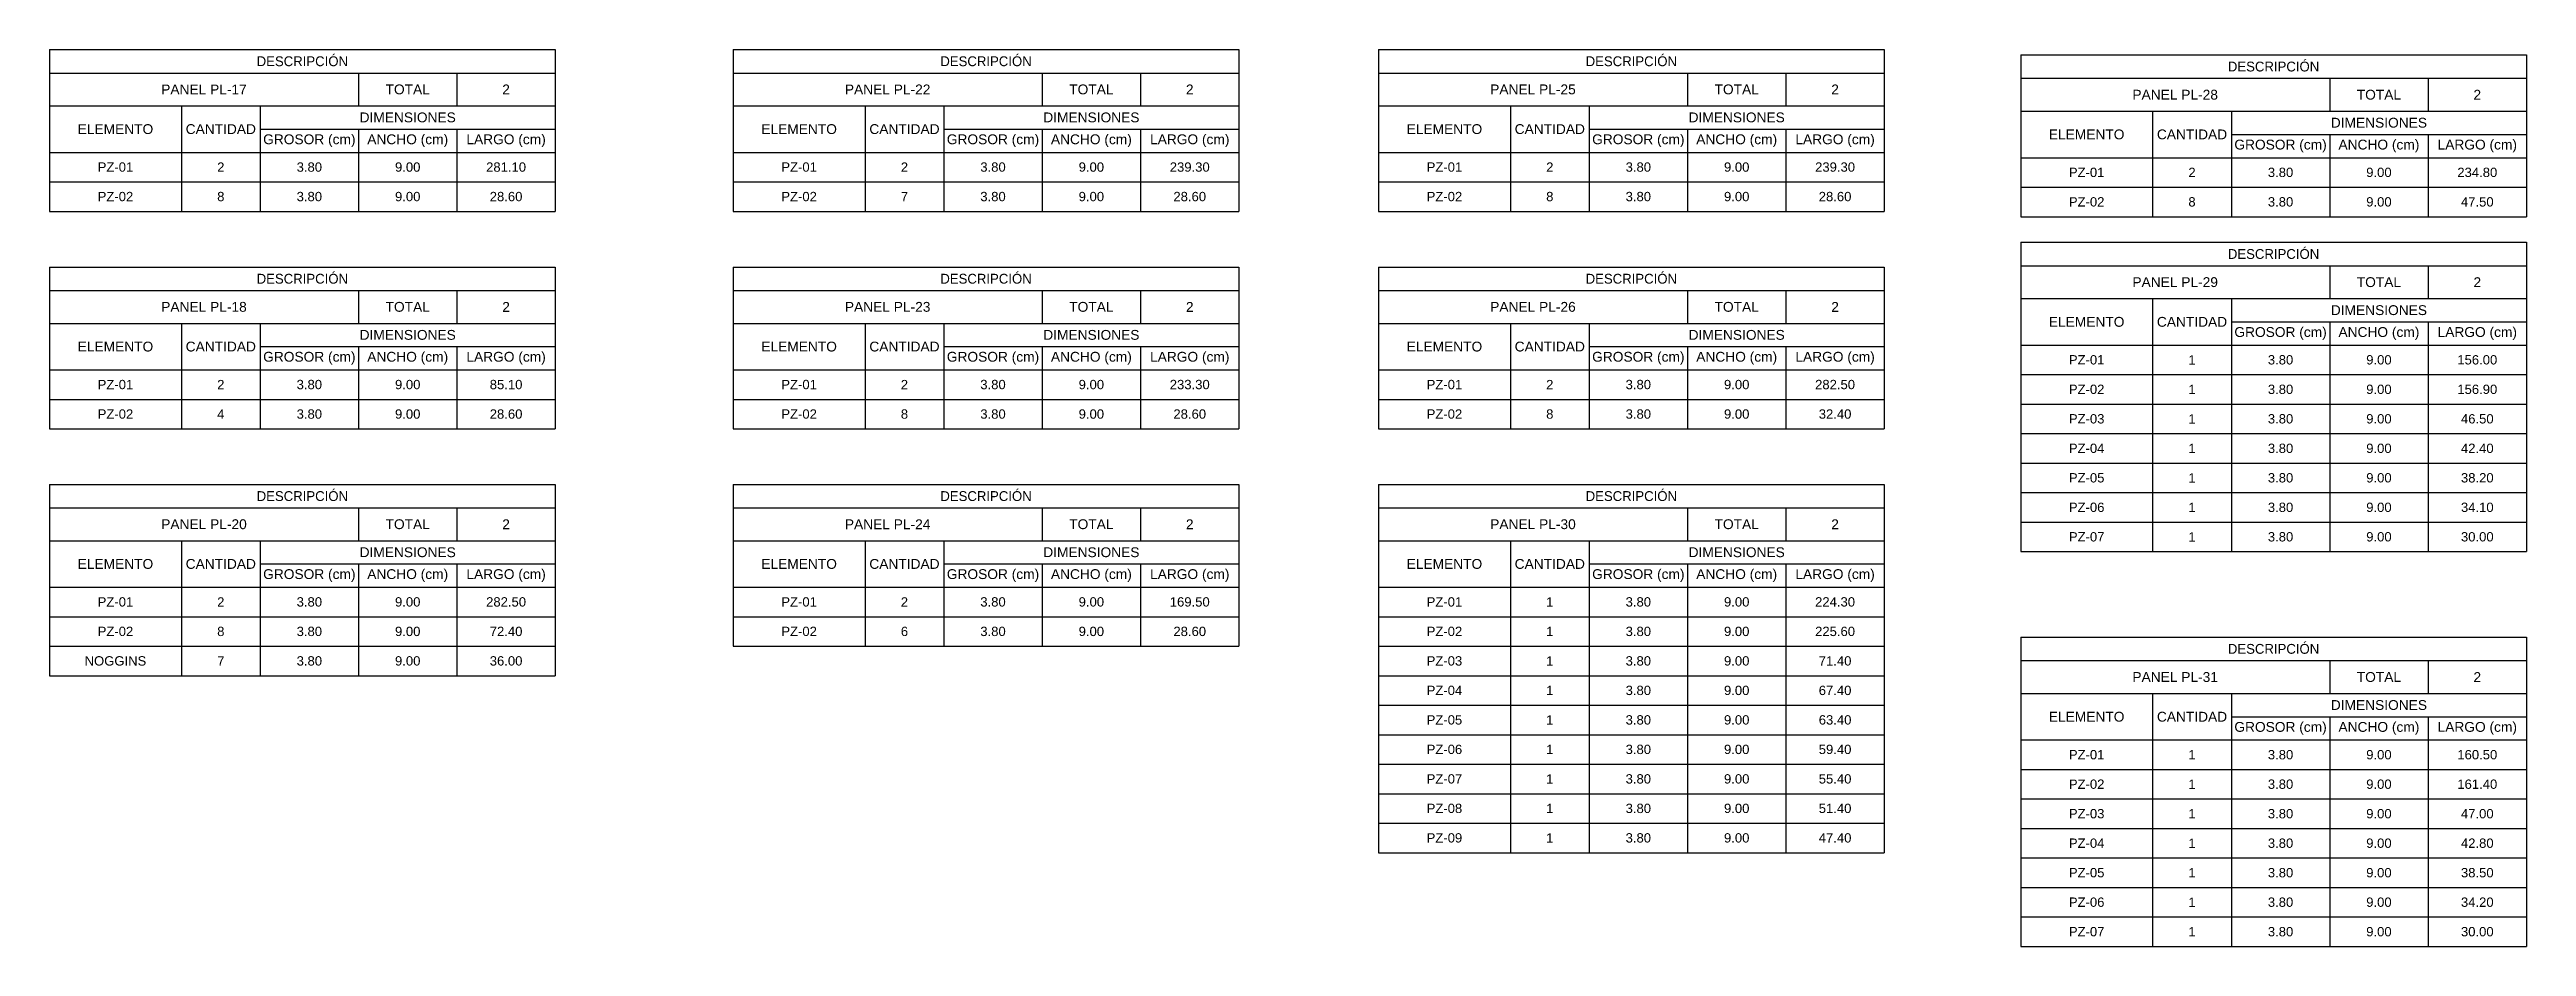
# Model space of a CAD drawing. Header units: millimetres. Extents: x 19458 to 19801, y 4351 to 4752.
# Drawn here: x 19583.29 to 19608.46, y 4493.96 to 4503.09 of the extents above; entities that cross this region are included whole.
import ezdxf

# ---------------------------------------------------------------- set-up
doc = ezdxf.new("R2010")
doc.units = ezdxf.units.MM
for name, color, linetype in [('cotas', 1, 'Continuous'), ('cotas @ 0.02', 1, 'Continuous'), ('cotas @ 0.04', 1, 'Continuous'), ('cotas @ 0.05', 1, 'Continuous'), ('cotas @ 0.08', 1, 'Continuous'), ('cotas @ 0.1', 1, 'Continuous'), ('cotas @ 0.12', 1, 'Continuous'), ('cotas @ 0.125', 1, 'Continuous'), ('cotas @ 0.16', 1, 'Continuous'), ('cotas @ 0.2', 1, 'Continuous'), ('cotas @ 0.24', 1, 'Continuous'), ('cotas @ 0.25', 1, 'Continuous'), ('cotas @ 0.33', 1, 'Continuous'), ('cotas @ 0.48', 1, 'Continuous'), ('cotas @ 0.5', 1, 'Continuous'), ('cotas @ 0.64', 1, 'Continuous'), ('cotas @ 0.75', 1, 'Continuous'), ('cotas @ 0.96', 1, 'Continuous'), ('cotas @ 1', 1, 'Continuous'), ('cotas @ 1.2', 1, 'Continuous'), ('cotas @ 1.25', 1, 'Continuous'), ('cotas @ 1.5', 1, 'Continuous'), ('cotas @ 1.92', 1, 'Continuous'), ('cotas @ 10', 1, 'Continuous'), ('cotas @ 10.8', 1, 'Continuous'), ('cotas @ 100', 1, 'Continuous'), ('cotas @ 12', 1, 'Continuous'), ('cotas @ 15.36', 1, 'Continuous'), ('cotas @ 16', 1, 'Continuous'), ('cotas @ 2', 1, 'Continuous'), ('cotas @ 2.4', 1, 'Continuous'), ('cotas @ 2.5', 1, 'Continuous'), ('cotas @ 20', 1, 'Continuous'), ('cotas @ 200', 1, 'Continuous'), ('cotas @ 24', 1, 'Continuous'), ('cotas @ 3.6', 1, 'Continuous'), ('cotas @ 3.84', 1, 'Continuous'), ('cotas @ 30', 1, 'Continuous'), ('cotas @ 300', 1, 'Continuous'), ('cotas @ 36', 1, 'Continuous'), ('cotas @ 4', 1, 'Continuous'), ('cotas @ 4.8', 1, 'Continuous'), ('cotas @ 40', 1, 'Continuous'), ('cotas @ 400', 1, 'Continuous'), ('cotas @ 48', 1, 'Continuous'), ('cotas @ 5', 1, 'Continuous'), ('cotas @ 50', 1, 'Continuous'), ('cotas @ 500', 1, 'Continuous'), ('cotas @ 6', 1, 'Continuous'), ('cotas @ 7.2', 1, 'Continuous'), ('cotas @ 7.68', 1, 'Continuous'), ('cotas @ 8', 1, 'Continuous'), ('cotas @ 8.4', 1, 'Continuous'), ('cotas @ 9.6', 1, 'Continuous'), ('cotas @ 95.9969', 1, 'Continuous')]:
    doc.layers.add(name, color=color, linetype=linetype)
doc.styles.add('century gothic', font='GOTHIC.TTF')
doc.styles.add('COTAS SMC', font='GOTHIC.TTF')
doc.styles.get("Standard").update_dxf_attribs({"font": 'arial.ttf'})
doc.dimstyles.new('ANOTATIVE 100 SMCONSTRUCCIONES', dxfattribs={"dimscale": 0, "dimtxt": 0.18, "dimasz": 0.15, "dimexe": 0.18, "dimexo": 0.09, "dimgap": 0.1, "dimtad": 1, "dimzin": 0, "dimdsep": 46, "dimtxsty": 'century gothic', "dimblk1": 'FLECHA1', "dimblk2": 'FLECHA1', "dimsah": 1, "dimcen": 0.18, "dimdle": 0.075, "dimclrd": 1, "dimclre": 1, "dimclrt": 2, "dimaunit": 1, "dimadec": 0, "dimazin": 0, "dimtfac": 0.75, "dimtix": 1, "dimtmove": 2, "dimatfit": 3, "dimfxl": 0.09, "dimtvp": 1.5, "dimtfill": 1, "dimtolj": 1, "dimtzin": 0, "dimarcsym": 0})
doc.dimstyles.new('PIES SMCONSTRUCCIONES', dxfattribs={"dimscale": 0, "dimtxt": 0.18, "dimasz": 0.2, "dimexe": 0.18, "dimexo": 0, "dimgap": 0.1, "dimtad": 1, "dimdec": 0, "dimlfac": 39.370079, "dimzin": 0, "dimdsep": 46, "dimlunit": 4, "dimtxsty": 'COTAS SMC', "dimblk1": 'FLECHA1', "dimblk2": 'FLECHA1', "dimsah": 1, "dimcen": 0.2, "dimdle": 0.075, "dimclrd": 1, "dimclre": 1, "dimclrt": 2, "dimaunit": 1, "dimadec": 0, "dimazin": 0, "dimtfac": 0.75, "dimtdec": 0, "dimtix": 1, "dimtmove": 2, "dimatfit": 3, "dimfxl": 0.09, "dimtvp": 1.5, "dimtfill": 1, "dimtolj": 1, "dimtzin": 0, "dimarcsym": 0})
doc.dimstyles.new('PULGADAS SMCONSTRUCCIONES', dxfattribs={"dimscale": 0, "dimtxt": 0.18, "dimasz": 0.125, "dimexe": 0.18, "dimexo": 0, "dimgap": 0.1, "dimtad": 1, "dimdec": 0, "dimlfac": 39.370079, "dimzin": 0, "dimdsep": 46, "dimtxsty": 'COTAS SMC', "dimblk1": 'FLECHA1', "dimblk2": 'FLECHA1', "dimsah": 1, "dimcen": 0.18, "dimdle": 0.075, "dimclrd": 1, "dimclre": 1, "dimclrt": 2, "dimaunit": 1, "dimadec": 0, "dimazin": 0, "dimtfac": 0.75, "dimtdec": 0, "dimtix": 1, "dimtmove": 2, "dimatfit": 3, "dimfxl": 0.09, "dimtvp": 1.5, "dimtfill": 1, "dimtolj": 1, "dimtzin": 0, "dimarcsym": 0})

# ---------------------------------------------------------------- blocks, each defined once
blk = doc.blocks.new('*T1049')
at = {"layer": 'cotas', "color": 0, "linetype": 'ByBlock', "lineweight": -2, "transparency": 16777216}
for p, q in [((0, 0), (5.141, 0)), ((0, 0), (0, -1.646)), ((5.141, 0), (5.141, -1.646)), ((0, -0.239), (5.141, -0.239)), ((3.141, -0.239), (3.141, -0.573)), ((4.141, -0.239), (4.141, -0.573)), ((0, -0.573), (5.141, -0.573)), ((1.341, -0.573), (1.341, -1.646)), ((2.141, -0.573), (2.141, -1.646)), ((2.141, -0.81), (5.141, -0.81)), ((3.141, -0.81), (3.141, -1.646)), ((4.141, -0.81), (4.141, -1.646)), ((0, -1.046), (5.141, -1.046)), ((0, -1.346), (5.141, -1.346)), ((0, -1.646), (5.141, -1.646))]:
    blk.add_line(p, q, dxfattribs=at)
at = {"layer": 'cotas', "color": 0, "transparency": 16777216, "insert": (2.57, -0.12), "char_height": 0.1, "width": 5.07753, "attachment_point": 5, "style": 'century gothic'}
blk.add_mtext('DESCRIPCIÓN', dxfattribs=at)
at = {"layer": 'cotas', "color": 0, "transparency": 16777216, "attachment_point": 5}
for s, insert, char_height, width in [('PANEL PL-17', (1.57, -0.406), 0.1, 3.07753), ('TOTAL', (3.641, -0.406), 0.1, 0.93665), ('2', (4.641, -0.406), 0.1, 0.93665), ('DIMENSIONES', (3.641, -0.691), 0.1, 2.93665), ('ELEMENTO', (0.67, -0.81), 0.1, 1.27753), ('CANTIDAD', (1.741, -0.81), 0.1, 0.73665), ('GROSOR (cm)', (2.641, -0.928), 0.1, 0.93665), ('ANCHO (cm)', (3.641, -0.928), 0.1, 0.93665), ('LARGO (cm)', (4.641, -0.928), 0.1, 0.93665), ('PZ-01', (0.67, -1.196), 0.095, 1.27753), ('2', (1.741, -1.196), 0.095, 0.73665), ('3.80', (2.641, -1.196), 0.095, 0.93665), ('9.00', (3.641, -1.196), 0.095, 0.93665), ('281.10', (4.641, -1.196), 0.095, 0.93665), ('PZ-02', (0.67, -1.496), 0.095, 1.27753), ('8', (1.741, -1.496), 0.095, 0.73665), ('3.80', (2.641, -1.496), 0.095, 0.93665), ('9.00', (3.641, -1.496), 0.095, 0.93665), ('28.60', (4.641, -1.496), 0.095, 0.93665)]:
    blk.add_mtext(s, dxfattribs=dict(at, insert=insert, char_height=char_height, width=width))
blk = doc.blocks.new('*T1050')
at = {"layer": 'cotas', "color": 0, "linetype": 'ByBlock', "lineweight": -2, "transparency": 16777216}
for p, q in [((0, 0), (5.141, 0)), ((0, 0), (0, -1.646)), ((5.141, 0), (5.141, -1.646)), ((0, -0.239), (5.141, -0.239)), ((3.141, -0.239), (3.141, -0.573)), ((4.141, -0.239), (4.141, -0.573)), ((0, -0.573), (5.141, -0.573)), ((1.341, -0.573), (1.341, -1.646)), ((2.141, -0.573), (2.141, -1.646)), ((2.141, -0.81), (5.141, -0.81)), ((3.141, -0.81), (3.141, -1.646)), ((4.141, -0.81), (4.141, -1.646)), ((0, -1.046), (5.141, -1.046)), ((0, -1.346), (5.141, -1.346)), ((0, -1.646), (5.141, -1.646))]:
    blk.add_line(p, q, dxfattribs=at)
at = {"layer": 'cotas', "color": 0, "transparency": 16777216, "insert": (2.57, -0.12), "char_height": 0.1, "width": 5.07753, "attachment_point": 5, "style": 'century gothic'}
blk.add_mtext('DESCRIPCIÓN', dxfattribs=at)
at = {"layer": 'cotas', "color": 0, "transparency": 16777216, "attachment_point": 5}
for s, insert, char_height, width in [('PANEL PL-18', (1.57, -0.406), 0.1, 3.07753), ('TOTAL', (3.641, -0.406), 0.1, 0.93665), ('2', (4.641, -0.406), 0.1, 0.93665), ('DIMENSIONES', (3.641, -0.691), 0.1, 2.93665), ('ELEMENTO', (0.67, -0.81), 0.1, 1.27753), ('CANTIDAD', (1.741, -0.81), 0.1, 0.73665), ('GROSOR (cm)', (2.641, -0.928), 0.1, 0.93665), ('ANCHO (cm)', (3.641, -0.928), 0.1, 0.93665), ('LARGO (cm)', (4.641, -0.928), 0.1, 0.93665), ('PZ-01', (0.67, -1.196), 0.095, 1.27753), ('2', (1.741, -1.196), 0.095, 0.73665), ('3.80', (2.641, -1.196), 0.095, 0.93665), ('9.00', (3.641, -1.196), 0.095, 0.93665), ('85.10', (4.641, -1.196), 0.095, 0.93665), ('PZ-02', (0.67, -1.496), 0.095, 1.27753), ('4', (1.741, -1.496), 0.095, 0.73665), ('3.80', (2.641, -1.496), 0.095, 0.93665), ('9.00', (3.641, -1.496), 0.095, 0.93665), ('28.60', (4.641, -1.496), 0.095, 0.93665)]:
    blk.add_mtext(s, dxfattribs=dict(at, insert=insert, char_height=char_height, width=width))
blk = doc.blocks.new('*T1051')
at = {"layer": 'cotas', "color": 0, "linetype": 'ByBlock', "lineweight": -2, "transparency": 16777216}
for p, q in [((0, 0), (5.141, 0)), ((0, 0), (0, -1.946)), ((5.141, 0), (5.141, -1.946)), ((0, -0.239), (5.141, -0.239)), ((3.141, -0.239), (3.141, -0.573)), ((4.141, -0.239), (4.141, -0.573)), ((0, -0.573), (5.141, -0.573)), ((1.341, -0.573), (1.341, -1.946)), ((2.141, -0.573), (2.141, -1.946)), ((2.141, -0.81), (5.141, -0.81)), ((3.141, -0.81), (3.141, -1.946)), ((4.141, -0.81), (4.141, -1.946)), ((0, -1.046), (5.141, -1.046)), ((0, -1.346), (5.141, -1.346)), ((0, -1.646), (5.141, -1.646)), ((0, -1.946), (5.141, -1.946))]:
    blk.add_line(p, q, dxfattribs=at)
at = {"layer": 'cotas', "color": 0, "transparency": 16777216, "insert": (2.57, -0.12), "char_height": 0.1, "width": 5.07753, "attachment_point": 5, "style": 'century gothic'}
blk.add_mtext('DESCRIPCIÓN', dxfattribs=at)
at = {"layer": 'cotas', "color": 0, "transparency": 16777216, "attachment_point": 5}
for s, insert, char_height, width in [('PANEL PL-20', (1.57, -0.406), 0.1, 3.07753), ('TOTAL', (3.641, -0.406), 0.1, 0.93665), ('2', (4.641, -0.406), 0.1, 0.93665), ('DIMENSIONES', (3.641, -0.691), 0.1, 2.93665), ('ELEMENTO', (0.67, -0.81), 0.1, 1.27753), ('CANTIDAD', (1.741, -0.81), 0.1, 0.73665), ('GROSOR (cm)', (2.641, -0.928), 0.1, 0.93665), ('ANCHO (cm)', (3.641, -0.928), 0.1, 0.93665), ('LARGO (cm)', (4.641, -0.928), 0.1, 0.93665), ('PZ-01', (0.67, -1.196), 0.095, 1.27753), ('2', (1.741, -1.196), 0.095, 0.73665), ('3.80', (2.641, -1.196), 0.095, 0.93665), ('9.00', (3.641, -1.196), 0.095, 0.93665), ('282.50', (4.641, -1.196), 0.095, 0.93665), ('PZ-02', (0.67, -1.496), 0.095, 1.27753), ('8', (1.741, -1.496), 0.095, 0.73665), ('3.80', (2.641, -1.496), 0.095, 0.93665), ('9.00', (3.641, -1.496), 0.095, 0.93665), ('72.40', (4.641, -1.496), 0.095, 0.93665), ('NOGGINS', (0.67, -1.796), 0.095, 1.27753), ('7', (1.741, -1.796), 0.095, 0.73665), ('3.80', (2.641, -1.796), 0.095, 0.93665), ('9.00', (3.641, -1.796), 0.095, 0.93665), ('36.00', (4.641, -1.796), 0.095, 0.93665)]:
    blk.add_mtext(s, dxfattribs=dict(at, insert=insert, char_height=char_height, width=width))
blk = doc.blocks.new('*T1198')
at = {"layer": 'cotas', "color": 0, "linetype": 'ByBlock', "lineweight": -2, "transparency": 16777216}
for p, q in [((0, 0), (5.141, 0)), ((0, 0), (0, -1.646)), ((5.141, 0), (5.141, -1.646)), ((0, -0.239), (5.141, -0.239)), ((3.141, -0.239), (3.141, -0.573)), ((4.141, -0.239), (4.141, -0.573)), ((0, -0.573), (5.141, -0.573)), ((1.341, -0.573), (1.341, -1.646)), ((2.141, -0.573), (2.141, -1.646)), ((2.141, -0.81), (5.141, -0.81)), ((3.141, -0.81), (3.141, -1.646)), ((4.141, -0.81), (4.141, -1.646)), ((0, -1.046), (5.141, -1.046)), ((0, -1.346), (5.141, -1.346)), ((0, -1.646), (5.141, -1.646))]:
    blk.add_line(p, q, dxfattribs=at)
at = {"layer": 'cotas', "color": 0, "transparency": 16777216, "insert": (2.57, -0.12), "char_height": 0.1, "width": 5.07753, "attachment_point": 5, "style": 'century gothic'}
blk.add_mtext('DESCRIPCIÓN', dxfattribs=at)
at = {"layer": 'cotas', "color": 0, "transparency": 16777216, "attachment_point": 5}
for s, insert, char_height, width in [('PANEL PL-22', (1.57, -0.406), 0.1, 3.07753), ('TOTAL', (3.641, -0.406), 0.1, 0.93665), ('2', (4.641, -0.406), 0.1, 0.93665), ('DIMENSIONES', (3.641, -0.691), 0.1, 2.93665), ('ELEMENTO', (0.67, -0.81), 0.1, 1.27753), ('CANTIDAD', (1.741, -0.81), 0.1, 0.73665), ('GROSOR (cm)', (2.641, -0.928), 0.1, 0.93665), ('ANCHO (cm)', (3.641, -0.928), 0.1, 0.93665), ('LARGO (cm)', (4.641, -0.928), 0.1, 0.93665), ('PZ-01', (0.67, -1.196), 0.095, 1.27753), ('2', (1.741, -1.196), 0.095, 0.73665), ('3.80', (2.641, -1.196), 0.095, 0.93665), ('9.00', (3.641, -1.196), 0.095, 0.93665), ('239.30', (4.641, -1.196), 0.095, 0.93665), ('PZ-02', (0.67, -1.496), 0.095, 1.27753), ('7', (1.741, -1.496), 0.095, 0.73665), ('3.80', (2.641, -1.496), 0.095, 0.93665), ('9.00', (3.641, -1.496), 0.095, 0.93665), ('28.60', (4.641, -1.496), 0.095, 0.93665)]:
    blk.add_mtext(s, dxfattribs=dict(at, insert=insert, char_height=char_height, width=width))
blk = doc.blocks.new('*T1199')
at = {"layer": 'cotas', "color": 0, "linetype": 'ByBlock', "lineweight": -2, "transparency": 16777216}
for p, q in [((0, 0), (5.141, 0)), ((0, 0), (0, -1.646)), ((5.141, 0), (5.141, -1.646)), ((0, -0.239), (5.141, -0.239)), ((3.141, -0.239), (3.141, -0.573)), ((4.141, -0.239), (4.141, -0.573)), ((0, -0.573), (5.141, -0.573)), ((1.341, -0.573), (1.341, -1.646)), ((2.141, -0.573), (2.141, -1.646)), ((2.141, -0.81), (5.141, -0.81)), ((3.141, -0.81), (3.141, -1.646)), ((4.141, -0.81), (4.141, -1.646)), ((0, -1.046), (5.141, -1.046)), ((0, -1.346), (5.141, -1.346)), ((0, -1.646), (5.141, -1.646))]:
    blk.add_line(p, q, dxfattribs=at)
at = {"layer": 'cotas', "color": 0, "transparency": 16777216, "insert": (2.57, -0.12), "char_height": 0.1, "width": 5.07753, "attachment_point": 5, "style": 'century gothic'}
blk.add_mtext('DESCRIPCIÓN', dxfattribs=at)
at = {"layer": 'cotas', "color": 0, "transparency": 16777216, "attachment_point": 5}
for s, insert, char_height, width in [('PANEL PL-23', (1.57, -0.406), 0.1, 3.07753), ('TOTAL', (3.641, -0.406), 0.1, 0.93665), ('2', (4.641, -0.406), 0.1, 0.93665), ('DIMENSIONES', (3.641, -0.691), 0.1, 2.93665), ('ELEMENTO', (0.67, -0.81), 0.1, 1.27753), ('CANTIDAD', (1.741, -0.81), 0.1, 0.73665), ('GROSOR (cm)', (2.641, -0.928), 0.1, 0.93665), ('ANCHO (cm)', (3.641, -0.928), 0.1, 0.93665), ('LARGO (cm)', (4.641, -0.928), 0.1, 0.93665), ('PZ-01', (0.67, -1.196), 0.095, 1.27753), ('2', (1.741, -1.196), 0.095, 0.73665), ('3.80', (2.641, -1.196), 0.095, 0.93665), ('9.00', (3.641, -1.196), 0.095, 0.93665), ('233.30', (4.641, -1.196), 0.095, 0.93665), ('PZ-02', (0.67, -1.496), 0.095, 1.27753), ('8', (1.741, -1.496), 0.095, 0.73665), ('3.80', (2.641, -1.496), 0.095, 0.93665), ('9.00', (3.641, -1.496), 0.095, 0.93665), ('28.60', (4.641, -1.496), 0.095, 0.93665)]:
    blk.add_mtext(s, dxfattribs=dict(at, insert=insert, char_height=char_height, width=width))
blk = doc.blocks.new('*T1200')
at = {"layer": 'cotas', "color": 0, "linetype": 'ByBlock', "lineweight": -2, "transparency": 16777216}
for p, q in [((0, 0), (5.141, 0)), ((0, 0), (0, -1.646)), ((5.141, 0), (5.141, -1.646)), ((0, -0.239), (5.141, -0.239)), ((3.141, -0.239), (3.141, -0.573)), ((4.141, -0.239), (4.141, -0.573)), ((0, -0.573), (5.141, -0.573)), ((1.341, -0.573), (1.341, -1.646)), ((2.141, -0.573), (2.141, -1.646)), ((2.141, -0.81), (5.141, -0.81)), ((3.141, -0.81), (3.141, -1.646)), ((4.141, -0.81), (4.141, -1.646)), ((0, -1.046), (5.141, -1.046)), ((0, -1.346), (5.141, -1.346)), ((0, -1.646), (5.141, -1.646))]:
    blk.add_line(p, q, dxfattribs=at)
at = {"layer": 'cotas', "color": 0, "transparency": 16777216, "insert": (2.57, -0.12), "char_height": 0.1, "width": 5.07753, "attachment_point": 5, "style": 'century gothic'}
blk.add_mtext('DESCRIPCIÓN', dxfattribs=at)
at = {"layer": 'cotas', "color": 0, "transparency": 16777216, "attachment_point": 5}
for s, insert, char_height, width in [('PANEL PL-24', (1.57, -0.406), 0.1, 3.07753), ('TOTAL', (3.641, -0.406), 0.1, 0.93665), ('2', (4.641, -0.406), 0.1, 0.93665), ('DIMENSIONES', (3.641, -0.691), 0.1, 2.93665), ('ELEMENTO', (0.67, -0.81), 0.1, 1.27753), ('CANTIDAD', (1.741, -0.81), 0.1, 0.73665), ('GROSOR (cm)', (2.641, -0.928), 0.1, 0.93665), ('ANCHO (cm)', (3.641, -0.928), 0.1, 0.93665), ('LARGO (cm)', (4.641, -0.928), 0.1, 0.93665), ('PZ-01', (0.67, -1.196), 0.095, 1.27753), ('2', (1.741, -1.196), 0.095, 0.73665), ('3.80', (2.641, -1.196), 0.095, 0.93665), ('9.00', (3.641, -1.196), 0.095, 0.93665), ('169.50', (4.641, -1.196), 0.095, 0.93665), ('PZ-02', (0.67, -1.496), 0.095, 1.27753), ('6', (1.741, -1.496), 0.095, 0.73665), ('3.80', (2.641, -1.496), 0.095, 0.93665), ('9.00', (3.641, -1.496), 0.095, 0.93665), ('28.60', (4.641, -1.496), 0.095, 0.93665)]:
    blk.add_mtext(s, dxfattribs=dict(at, insert=insert, char_height=char_height, width=width))
blk = doc.blocks.new('*T1203')
at = {"layer": 'cotas', "color": 0, "linetype": 'ByBlock', "lineweight": -2, "transparency": 16777216}
for p, q in [((0, 0), (5.141, 0)), ((0, 0), (0, -1.646)), ((5.141, 0), (5.141, -1.646)), ((0, -0.239), (5.141, -0.239)), ((3.141, -0.239), (3.141, -0.573)), ((4.141, -0.239), (4.141, -0.573)), ((0, -0.573), (5.141, -0.573)), ((1.341, -0.573), (1.341, -1.646)), ((2.141, -0.573), (2.141, -1.646)), ((2.141, -0.81), (5.141, -0.81)), ((3.141, -0.81), (3.141, -1.646)), ((4.141, -0.81), (4.141, -1.646)), ((0, -1.046), (5.141, -1.046)), ((0, -1.346), (5.141, -1.346)), ((0, -1.646), (5.141, -1.646))]:
    blk.add_line(p, q, dxfattribs=at)
at = {"layer": 'cotas', "color": 0, "transparency": 16777216, "insert": (2.57, -0.12), "char_height": 0.1, "width": 5.07753, "attachment_point": 5, "style": 'century gothic'}
blk.add_mtext('DESCRIPCIÓN', dxfattribs=at)
at = {"layer": 'cotas', "color": 0, "transparency": 16777216, "attachment_point": 5}
for s, insert, char_height, width in [('PANEL PL-25', (1.57, -0.406), 0.1, 3.07753), ('TOTAL', (3.641, -0.406), 0.1, 0.93665), ('2', (4.641, -0.406), 0.1, 0.93665), ('DIMENSIONES', (3.641, -0.691), 0.1, 2.93665), ('ELEMENTO', (0.67, -0.81), 0.1, 1.27753), ('CANTIDAD', (1.741, -0.81), 0.1, 0.73665), ('GROSOR (cm)', (2.641, -0.928), 0.1, 0.93665), ('ANCHO (cm)', (3.641, -0.928), 0.1, 0.93665), ('LARGO (cm)', (4.641, -0.928), 0.1, 0.93665), ('PZ-01', (0.67, -1.196), 0.095, 1.27753), ('2', (1.741, -1.196), 0.095, 0.73665), ('3.80', (2.641, -1.196), 0.095, 0.93665), ('9.00', (3.641, -1.196), 0.095, 0.93665), ('239.30', (4.641, -1.196), 0.095, 0.93665), ('PZ-02', (0.67, -1.496), 0.095, 1.27753), ('8', (1.741, -1.496), 0.095, 0.73665), ('3.80', (2.641, -1.496), 0.095, 0.93665), ('9.00', (3.641, -1.496), 0.095, 0.93665), ('28.60', (4.641, -1.496), 0.095, 0.93665)]:
    blk.add_mtext(s, dxfattribs=dict(at, insert=insert, char_height=char_height, width=width))
blk = doc.blocks.new('*T1204')
at = {"layer": 'cotas', "color": 0, "linetype": 'ByBlock', "lineweight": -2, "transparency": 16777216}
for p, q in [((0, 0), (5.141, 0)), ((0, 0), (0, -1.646)), ((5.141, 0), (5.141, -1.646)), ((0, -0.239), (5.141, -0.239)), ((3.141, -0.239), (3.141, -0.573)), ((4.141, -0.239), (4.141, -0.573)), ((0, -0.573), (5.141, -0.573)), ((1.341, -0.573), (1.341, -1.646)), ((2.141, -0.573), (2.141, -1.646)), ((2.141, -0.81), (5.141, -0.81)), ((3.141, -0.81), (3.141, -1.646)), ((4.141, -0.81), (4.141, -1.646)), ((0, -1.046), (5.141, -1.046)), ((0, -1.346), (5.141, -1.346)), ((0, -1.646), (5.141, -1.646))]:
    blk.add_line(p, q, dxfattribs=at)
at = {"layer": 'cotas', "color": 0, "transparency": 16777216, "insert": (2.57, -0.12), "char_height": 0.1, "width": 5.07753, "attachment_point": 5, "style": 'century gothic'}
blk.add_mtext('DESCRIPCIÓN', dxfattribs=at)
at = {"layer": 'cotas', "color": 0, "transparency": 16777216, "attachment_point": 5}
for s, insert, char_height, width in [('PANEL PL-26', (1.57, -0.406), 0.1, 3.07753), ('TOTAL', (3.641, -0.406), 0.1, 0.93665), ('2', (4.641, -0.406), 0.1, 0.93665), ('DIMENSIONES', (3.641, -0.691), 0.1, 2.93665), ('ELEMENTO', (0.67, -0.81), 0.1, 1.27753), ('CANTIDAD', (1.741, -0.81), 0.1, 0.73665), ('GROSOR (cm)', (2.641, -0.928), 0.1, 0.93665), ('ANCHO (cm)', (3.641, -0.928), 0.1, 0.93665), ('LARGO (cm)', (4.641, -0.928), 0.1, 0.93665), ('PZ-01', (0.67, -1.196), 0.095, 1.27753), ('2', (1.741, -1.196), 0.095, 0.73665), ('3.80', (2.641, -1.196), 0.095, 0.93665), ('9.00', (3.641, -1.196), 0.095, 0.93665), ('282.50', (4.641, -1.196), 0.095, 0.93665), ('PZ-02', (0.67, -1.496), 0.095, 1.27753), ('8', (1.741, -1.496), 0.095, 0.73665), ('3.80', (2.641, -1.496), 0.095, 0.93665), ('9.00', (3.641, -1.496), 0.095, 0.93665), ('32.40', (4.641, -1.496), 0.095, 0.93665)]:
    blk.add_mtext(s, dxfattribs=dict(at, insert=insert, char_height=char_height, width=width))
blk = doc.blocks.new('*T1205')
at = {"layer": 'cotas', "color": 0, "linetype": 'ByBlock', "lineweight": -2, "transparency": 16777216}
for p, q in [((0, 0), (5.141, 0)), ((0, 0), (0, -3.746)), ((5.141, 0), (5.141, -3.746)), ((0, -0.239), (5.141, -0.239)), ((3.141, -0.239), (3.141, -0.573)), ((4.141, -0.239), (4.141, -0.573)), ((0, -0.573), (5.141, -0.573)), ((1.341, -0.573), (1.341, -3.746)), ((2.141, -0.573), (2.141, -3.746)), ((2.141, -0.81), (5.141, -0.81)), ((3.141, -0.81), (3.141, -3.746)), ((4.141, -0.81), (4.141, -3.746)), ((0, -1.046), (5.141, -1.046)), ((0, -1.346), (5.141, -1.346)), ((0, -1.646), (5.141, -1.646)), ((0, -1.946), (5.141, -1.946)), ((0, -2.246), (5.141, -2.246)), ((0, -2.546), (5.141, -2.546)), ((0, -2.846), (5.141, -2.846)), ((0, -3.146), (5.141, -3.146)), ((0, -3.446), (5.141, -3.446)), ((0, -3.746), (5.141, -3.746))]:
    blk.add_line(p, q, dxfattribs=at)
at = {"layer": 'cotas', "color": 0, "transparency": 16777216, "insert": (2.57, -0.12), "char_height": 0.1, "width": 5.07753, "attachment_point": 5, "style": 'century gothic'}
blk.add_mtext('DESCRIPCIÓN', dxfattribs=at)
at = {"layer": 'cotas', "color": 0, "transparency": 16777216, "attachment_point": 5}
for s, insert, char_height, width in [('PANEL PL-30', (1.57, -0.406), 0.1, 3.07753), ('TOTAL', (3.641, -0.406), 0.1, 0.93665), ('2', (4.641, -0.406), 0.1, 0.93665), ('DIMENSIONES', (3.641, -0.691), 0.1, 2.93665), ('ELEMENTO', (0.67, -0.81), 0.1, 1.27753), ('CANTIDAD', (1.741, -0.81), 0.1, 0.73665), ('GROSOR (cm)', (2.641, -0.928), 0.1, 0.93665), ('ANCHO (cm)', (3.641, -0.928), 0.1, 0.93665), ('LARGO (cm)', (4.641, -0.928), 0.1, 0.93665), ('PZ-01', (0.67, -1.196), 0.095, 1.27753), ('1', (1.741, -1.196), 0.095, 0.73665), ('3.80', (2.641, -1.196), 0.095, 0.93665), ('9.00', (3.641, -1.196), 0.095, 0.93665), ('224.30', (4.641, -1.196), 0.095, 0.93665), ('PZ-02', (0.67, -1.496), 0.095, 1.27753), ('1', (1.741, -1.496), 0.095, 0.73665), ('3.80', (2.641, -1.496), 0.095, 0.93665), ('9.00', (3.641, -1.496), 0.095, 0.93665), ('225.60', (4.641, -1.496), 0.095, 0.93665), ('PZ-03', (0.67, -1.796), 0.095, 1.27753), ('1', (1.741, -1.796), 0.095, 0.73665), ('3.80', (2.641, -1.796), 0.095, 0.93665), ('9.00', (3.641, -1.796), 0.095, 0.93665), ('71.40', (4.641, -1.796), 0.095, 0.93665), ('PZ-04', (0.67, -2.096), 0.095, 1.27753), ('1', (1.741, -2.096), 0.095, 0.73665), ('3.80', (2.641, -2.096), 0.095, 0.93665), ('9.00', (3.641, -2.096), 0.095, 0.93665), ('67.40', (4.641, -2.096), 0.095, 0.93665), ('PZ-05', (0.67, -2.396), 0.095, 1.27753), ('1', (1.741, -2.396), 0.095, 0.73665), ('3.80', (2.641, -2.396), 0.095, 0.93665), ('9.00', (3.641, -2.396), 0.095, 0.93665), ('63.40', (4.641, -2.396), 0.095, 0.93665), ('PZ-06', (0.67, -2.696), 0.095, 1.27753), ('1', (1.741, -2.696), 0.095, 0.73665), ('3.80', (2.641, -2.696), 0.095, 0.93665), ('9.00', (3.641, -2.696), 0.095, 0.93665), ('59.40', (4.641, -2.696), 0.095, 0.93665), ('PZ-07', (0.67, -2.996), 0.095, 1.27753), ('1', (1.741, -2.996), 0.095, 0.73665), ('3.80', (2.641, -2.996), 0.095, 0.93665), ('9.00', (3.641, -2.996), 0.095, 0.93665), ('55.40', (4.641, -2.996), 0.095, 0.93665), ('PZ-08', (0.67, -3.296), 0.095, 1.27753), ('1', (1.741, -3.296), 0.095, 0.73665), ('3.80', (2.641, -3.296), 0.095, 0.93665), ('9.00', (3.641, -3.296), 0.095, 0.93665), ('51.40', (4.641, -3.296), 0.095, 0.93665), ('PZ-09', (0.67, -3.596), 0.095, 1.27753), ('1', (1.741, -3.596), 0.095, 0.73665), ('3.80', (2.641, -3.596), 0.095, 0.93665), ('9.00', (3.641, -3.596), 0.095, 0.93665), ('47.40', (4.641, -3.596), 0.095, 0.93665)]:
    blk.add_mtext(s, dxfattribs=dict(at, insert=insert, char_height=char_height, width=width))
blk = doc.blocks.new('*T1206')
at = {"layer": 'cotas', "color": 0, "linetype": 'ByBlock', "lineweight": -2, "transparency": 16777216}
for p, q in [((0, 0), (5.141, 0)), ((0, 0), (0, -1.646)), ((5.141, 0), (5.141, -1.646)), ((0, -0.239), (5.141, -0.239)), ((3.141, -0.239), (3.141, -0.573)), ((4.141, -0.239), (4.141, -0.573)), ((0, -0.573), (5.141, -0.573)), ((1.341, -0.573), (1.341, -1.646)), ((2.141, -0.573), (2.141, -1.646)), ((2.141, -0.81), (5.141, -0.81)), ((3.141, -0.81), (3.141, -1.646)), ((4.141, -0.81), (4.141, -1.646)), ((0, -1.046), (5.141, -1.046)), ((0, -1.346), (5.141, -1.346)), ((0, -1.646), (5.141, -1.646))]:
    blk.add_line(p, q, dxfattribs=at)
at = {"layer": 'cotas', "color": 0, "transparency": 16777216, "insert": (2.57, -0.12), "char_height": 0.1, "width": 5.07753, "attachment_point": 5, "style": 'century gothic'}
blk.add_mtext('DESCRIPCIÓN', dxfattribs=at)
at = {"layer": 'cotas', "color": 0, "transparency": 16777216, "attachment_point": 5}
for s, insert, char_height, width in [('PANEL PL-28', (1.57, -0.406), 0.1, 3.07753), ('TOTAL', (3.641, -0.406), 0.1, 0.93665), ('2', (4.641, -0.406), 0.1, 0.93665), ('DIMENSIONES', (3.641, -0.691), 0.1, 2.93665), ('ELEMENTO', (0.67, -0.81), 0.1, 1.27753), ('CANTIDAD', (1.741, -0.81), 0.1, 0.73665), ('GROSOR (cm)', (2.641, -0.928), 0.1, 0.93665), ('ANCHO (cm)', (3.641, -0.928), 0.1, 0.93665), ('LARGO (cm)', (4.641, -0.928), 0.1, 0.93665), ('PZ-01', (0.67, -1.196), 0.095, 1.27753), ('2', (1.741, -1.196), 0.095, 0.73665), ('3.80', (2.641, -1.196), 0.095, 0.93665), ('9.00', (3.641, -1.196), 0.095, 0.93665), ('234.80', (4.641, -1.196), 0.095, 0.93665), ('PZ-02', (0.67, -1.496), 0.095, 1.27753), ('8', (1.741, -1.496), 0.095, 0.73665), ('3.80', (2.641, -1.496), 0.095, 0.93665), ('9.00', (3.641, -1.496), 0.095, 0.93665), ('47.50', (4.641, -1.496), 0.095, 0.93665)]:
    blk.add_mtext(s, dxfattribs=dict(at, insert=insert, char_height=char_height, width=width))
blk = doc.blocks.new('*T1207')
at = {"layer": 'cotas', "color": 0, "linetype": 'ByBlock', "lineweight": -2, "transparency": 16777216}
for p, q in [((0, 0), (5.141, 0)), ((0, 0), (0, -3.146)), ((5.141, 0), (5.141, -3.146)), ((0, -0.239), (5.141, -0.239)), ((3.141, -0.239), (3.141, -0.573)), ((4.141, -0.239), (4.141, -0.573)), ((0, -0.573), (5.141, -0.573)), ((1.341, -0.573), (1.341, -3.146)), ((2.141, -0.573), (2.141, -3.146)), ((2.141, -0.81), (5.141, -0.81)), ((3.141, -0.81), (3.141, -3.146)), ((4.141, -0.81), (4.141, -3.146)), ((0, -1.046), (5.141, -1.046)), ((0, -1.346), (5.141, -1.346)), ((0, -1.646), (5.141, -1.646)), ((0, -1.946), (5.141, -1.946)), ((0, -2.246), (5.141, -2.246)), ((0, -2.546), (5.141, -2.546)), ((0, -2.846), (5.141, -2.846)), ((0, -3.146), (5.141, -3.146))]:
    blk.add_line(p, q, dxfattribs=at)
at = {"layer": 'cotas', "color": 0, "transparency": 16777216, "insert": (2.57, -0.12), "char_height": 0.1, "width": 5.07753, "attachment_point": 5, "style": 'century gothic'}
blk.add_mtext('DESCRIPCIÓN', dxfattribs=at)
at = {"layer": 'cotas', "color": 0, "transparency": 16777216, "attachment_point": 5}
for s, insert, char_height, width in [('PANEL PL-29', (1.57, -0.406), 0.1, 3.07753), ('TOTAL', (3.641, -0.406), 0.1, 0.93665), ('2', (4.641, -0.406), 0.1, 0.93665), ('DIMENSIONES', (3.641, -0.691), 0.1, 2.93665), ('ELEMENTO', (0.67, -0.81), 0.1, 1.27753), ('CANTIDAD', (1.741, -0.81), 0.1, 0.73665), ('GROSOR (cm)', (2.641, -0.928), 0.1, 0.93665), ('ANCHO (cm)', (3.641, -0.928), 0.1, 0.93665), ('LARGO (cm)', (4.641, -0.928), 0.1, 0.93665), ('PZ-01', (0.67, -1.196), 0.095, 1.27753), ('1', (1.741, -1.196), 0.095, 0.73665), ('3.80', (2.641, -1.196), 0.095, 0.93665), ('9.00', (3.641, -1.196), 0.095, 0.93665), ('156.00', (4.641, -1.196), 0.095, 0.93665), ('PZ-02', (0.67, -1.496), 0.095, 1.27753), ('1', (1.741, -1.496), 0.095, 0.73665), ('3.80', (2.641, -1.496), 0.095, 0.93665), ('9.00', (3.641, -1.496), 0.095, 0.93665), ('156.90', (4.641, -1.496), 0.095, 0.93665), ('PZ-03', (0.67, -1.796), 0.095, 1.27753), ('1', (1.741, -1.796), 0.095, 0.73665), ('3.80', (2.641, -1.796), 0.095, 0.93665), ('9.00', (3.641, -1.796), 0.095, 0.93665), ('46.50', (4.641, -1.796), 0.095, 0.93665), ('PZ-04', (0.67, -2.096), 0.095, 1.27753), ('1', (1.741, -2.096), 0.095, 0.73665), ('3.80', (2.641, -2.096), 0.095, 0.93665), ('9.00', (3.641, -2.096), 0.095, 0.93665), ('42.40', (4.641, -2.096), 0.095, 0.93665), ('PZ-05', (0.67, -2.396), 0.095, 1.27753), ('1', (1.741, -2.396), 0.095, 0.73665), ('3.80', (2.641, -2.396), 0.095, 0.93665), ('9.00', (3.641, -2.396), 0.095, 0.93665), ('38.20', (4.641, -2.396), 0.095, 0.93665), ('PZ-06', (0.67, -2.696), 0.095, 1.27753), ('1', (1.741, -2.696), 0.095, 0.73665), ('3.80', (2.641, -2.696), 0.095, 0.93665), ('9.00', (3.641, -2.696), 0.095, 0.93665), ('34.10', (4.641, -2.696), 0.095, 0.93665), ('PZ-07', (0.67, -2.996), 0.095, 1.27753), ('1', (1.741, -2.996), 0.095, 0.73665), ('3.80', (2.641, -2.996), 0.095, 0.93665), ('9.00', (3.641, -2.996), 0.095, 0.93665), ('30.00', (4.641, -2.996), 0.095, 0.93665)]:
    blk.add_mtext(s, dxfattribs=dict(at, insert=insert, char_height=char_height, width=width))
blk = doc.blocks.new('*T1208')
at = {"layer": 'cotas', "color": 0, "linetype": 'ByBlock', "lineweight": -2, "transparency": 16777216}
for p, q in [((0, 0), (5.141, 0)), ((0, 0), (0, -3.146)), ((5.141, 0), (5.141, -3.146)), ((0, -0.239), (5.141, -0.239)), ((3.141, -0.239), (3.141, -0.573)), ((4.141, -0.239), (4.141, -0.573)), ((0, -0.573), (5.141, -0.573)), ((1.341, -0.573), (1.341, -3.146)), ((2.141, -0.573), (2.141, -3.146)), ((2.141, -0.81), (5.141, -0.81)), ((3.141, -0.81), (3.141, -3.146)), ((4.141, -0.81), (4.141, -3.146)), ((0, -1.046), (5.141, -1.046)), ((0, -1.346), (5.141, -1.346)), ((0, -1.646), (5.141, -1.646)), ((0, -1.946), (5.141, -1.946)), ((0, -2.246), (5.141, -2.246)), ((0, -2.546), (5.141, -2.546)), ((0, -2.846), (5.141, -2.846)), ((0, -3.146), (5.141, -3.146))]:
    blk.add_line(p, q, dxfattribs=at)
at = {"layer": 'cotas', "color": 0, "transparency": 16777216, "insert": (2.57, -0.12), "char_height": 0.1, "width": 5.07753, "attachment_point": 5, "style": 'century gothic'}
blk.add_mtext('DESCRIPCIÓN', dxfattribs=at)
at = {"layer": 'cotas', "color": 0, "transparency": 16777216, "attachment_point": 5}
for s, insert, char_height, width in [('PANEL PL-31', (1.57, -0.406), 0.1, 3.07753), ('TOTAL', (3.641, -0.406), 0.1, 0.93665), ('2', (4.641, -0.406), 0.1, 0.93665), ('DIMENSIONES', (3.641, -0.691), 0.1, 2.93665), ('ELEMENTO', (0.67, -0.81), 0.1, 1.27753), ('CANTIDAD', (1.741, -0.81), 0.1, 0.73665), ('GROSOR (cm)', (2.641, -0.928), 0.1, 0.93665), ('ANCHO (cm)', (3.641, -0.928), 0.1, 0.93665), ('LARGO (cm)', (4.641, -0.928), 0.1, 0.93665), ('PZ-01', (0.67, -1.196), 0.095, 1.27753), ('1', (1.741, -1.196), 0.095, 0.73665), ('3.80', (2.641, -1.196), 0.095, 0.93665), ('9.00', (3.641, -1.196), 0.095, 0.93665), ('160.50', (4.641, -1.196), 0.095, 0.93665), ('PZ-02', (0.67, -1.496), 0.095, 1.27753), ('1', (1.741, -1.496), 0.095, 0.73665), ('3.80', (2.641, -1.496), 0.095, 0.93665), ('9.00', (3.641, -1.496), 0.095, 0.93665), ('161.40', (4.641, -1.496), 0.095, 0.93665), ('PZ-03', (0.67, -1.796), 0.095, 1.27753), ('1', (1.741, -1.796), 0.095, 0.73665), ('3.80', (2.641, -1.796), 0.095, 0.93665), ('9.00', (3.641, -1.796), 0.095, 0.93665), ('47.00', (4.641, -1.796), 0.095, 0.93665), ('PZ-04', (0.67, -2.096), 0.095, 1.27753), ('1', (1.741, -2.096), 0.095, 0.73665), ('3.80', (2.641, -2.096), 0.095, 0.93665), ('9.00', (3.641, -2.096), 0.095, 0.93665), ('42.80', (4.641, -2.096), 0.095, 0.93665), ('PZ-05', (0.67, -2.396), 0.095, 1.27753), ('1', (1.741, -2.396), 0.095, 0.73665), ('3.80', (2.641, -2.396), 0.095, 0.93665), ('9.00', (3.641, -2.396), 0.095, 0.93665), ('38.50', (4.641, -2.396), 0.095, 0.93665), ('PZ-06', (0.67, -2.696), 0.095, 1.27753), ('1', (1.741, -2.696), 0.095, 0.73665), ('3.80', (2.641, -2.696), 0.095, 0.93665), ('9.00', (3.641, -2.696), 0.095, 0.93665), ('34.20', (4.641, -2.696), 0.095, 0.93665), ('PZ-07', (0.67, -2.996), 0.095, 1.27753), ('1', (1.741, -2.996), 0.095, 0.73665), ('3.80', (2.641, -2.996), 0.095, 0.93665), ('9.00', (3.641, -2.996), 0.095, 0.93665), ('30.00', (4.641, -2.996), 0.095, 0.93665)]:
    blk.add_mtext(s, dxfattribs=dict(at, insert=insert, char_height=char_height, width=width))
blk = doc.blocks.new('FLECHA1')
at = {"color": 4}
blk.add_line((-0.24618, -0.24808), (0.24808, 0.25), dxfattribs=at)
at = {"color": 1}
blk.add_line((-1, 0), (0.49616, 0), dxfattribs=at)
blk = doc.blocks.new('*D1567')
at = {"layer": 'cotas', "color": 1, "lineweight": -2, "transparency": 16777216}
for p, q in [((19615.939, 4550.845), (19614.236, 4550.845)), ((19614.326, 4548.505), (19614.326, 4550.77)), ((19615.489, 4548.43), (19614.236, 4548.43))]:
    blk.add_line(p, q, dxfattribs=at)
at = {"layer": 'Defpoints', "color": 0, "transparency": 16777216}
for p in [(19614.326, 4550.845), (19615.984, 4550.845), (19615.534, 4548.43)]:
    blk.add_point(p, dxfattribs=at)
at = {"layer": 'cotas', "color": 1, "lineweight": -2, "transparency": 16777216, "xscale": 0.075, "yscale": 0.075, "zscale": 0.075}
for p, rotation in [((19614.326, 4550.845), 90), ((19614.326, 4548.43), 270)]:
    blk.add_blockref('FLECHA1', p, dxfattribs=dict(at, rotation=rotation))
at = {"layer": 'cotas', "color": 2, "transparency": 16777216, "insert": (19614.229, 4549.637), "char_height": 0.09, "attachment_point": 5, "rotation": 90, "style": 'century gothic', "bg_fill": 3, "box_fill_scale": 1.1, "bg_fill_color": 256, "bg_fill_true_color": 13158600, "bg_fill_transparency": 0}
blk.add_mtext('\\A1;2.42', dxfattribs=at)
blk = doc.blocks.new('*D1568')
at = {"layer": 'cotas', "color": 1, "lineweight": -2, "transparency": 16777216}
for p, q in [((19614.326, 4625.845), (19614.326, 4700.845)), ((19570.984, 4550.845), (19524.326, 4550.845)), ((19614.326, 4548.43), (19614.326, 4550.845)), ((19570.534, 4548.43), (19524.326, 4548.43)), ((19614.326, 4473.43), (19614.326, 4398.43))]:
    blk.add_line(p, q, dxfattribs=at)
at = {"layer": 'Defpoints', "color": 0, "transparency": 16777216}
for p in [(19614.326, 4550.845), (19615.984, 4550.845), (19615.534, 4548.43)]:
    blk.add_point(p, dxfattribs=at)
at = {"layer": 'cotas', "color": 1, "lineweight": -2, "transparency": 16777216, "xscale": 75, "yscale": 75, "zscale": 75}
for p, rotation in [((19614.326, 4550.845), 270), ((19614.326, 4548.43), 90)]:
    blk.add_blockref('FLECHA1', p, dxfattribs=dict(at, rotation=rotation))
at = {"layer": 'cotas', "color": 2, "transparency": 16777216, "insert": (19517.338, 4549.637), "char_height": 90, "attachment_point": 5, "rotation": 90, "style": 'century gothic', "bg_fill": 3, "box_fill_scale": 1.1, "bg_fill_color": 256, "bg_fill_true_color": 13158600, "bg_fill_transparency": 0}
blk.add_mtext('\\A1;2.42', dxfattribs=at)
blk = doc.blocks.new('*D1569')
at = {"layer": 'cotas', "color": 1, "lineweight": -2, "transparency": 16777216}
for p, q in [((19615.979, 4550.845), (19614.317, 4550.845)), ((19614.326, 4548.437), (19614.326, 4550.837)), ((19615.529, 4548.43), (19614.317, 4548.43))]:
    blk.add_line(p, q, dxfattribs=at)
at = {"layer": 'Defpoints', "color": 0, "transparency": 16777216}
for p in [(19614.326, 4550.845), (19615.984, 4550.845), (19615.534, 4548.43)]:
    blk.add_point(p, dxfattribs=at)
at = {"layer": 'cotas', "color": 1, "lineweight": -2, "transparency": 16777216, "xscale": 0.0075, "yscale": 0.0075, "zscale": 0.0075}
for p, rotation in [((19614.326, 4550.845), 90), ((19614.326, 4548.43), 270)]:
    blk.add_blockref('FLECHA1', p, dxfattribs=dict(at, rotation=rotation))
at = {"layer": 'cotas', "color": 2, "transparency": 16777216, "insert": (19614.316, 4549.637), "char_height": 0.009, "attachment_point": 5, "rotation": 90, "style": 'century gothic', "bg_fill": 3, "box_fill_scale": 1.1, "bg_fill_color": 256, "bg_fill_true_color": 13158600, "bg_fill_transparency": 0}
blk.add_mtext('\\A1;2.42', dxfattribs=at)
blk = doc.blocks.new('*D1570')
at = {"layer": 'cotas', "color": 1, "lineweight": -2, "transparency": 16777216}
for p, q in [((19615.804, 4550.845), (19613.966, 4550.845)), ((19614.326, 4548.73), (19614.326, 4550.545)), ((19615.354, 4548.43), (19613.966, 4548.43))]:
    blk.add_line(p, q, dxfattribs=at)
at = {"layer": 'Defpoints', "color": 0, "transparency": 16777216}
for p in [(19614.326, 4550.845), (19615.984, 4550.845), (19615.534, 4548.43)]:
    blk.add_point(p, dxfattribs=at)
at = {"layer": 'cotas', "color": 1, "lineweight": -2, "transparency": 16777216, "xscale": 0.3, "yscale": 0.3, "zscale": 0.3}
for p, rotation in [((19614.326, 4550.845), 90), ((19614.326, 4548.43), 270)]:
    blk.add_blockref('FLECHA1', p, dxfattribs=dict(at, rotation=rotation))
at = {"layer": 'cotas', "color": 2, "transparency": 16777216, "insert": (19613.938, 4549.637), "char_height": 0.36, "attachment_point": 5, "rotation": 90, "style": 'century gothic', "bg_fill": 3, "box_fill_scale": 1.1, "bg_fill_color": 256, "bg_fill_true_color": 13158600, "bg_fill_transparency": 0}
blk.add_mtext('\\A1;2.42', dxfattribs=at)
blk = doc.blocks.new('*D1571')
at = {"layer": 'cotas', "color": 1, "lineweight": -2, "transparency": 16777216}
for p, q in [((19614.326, 4558.045), (19614.326, 4565.245)), ((19611.664, 4550.845), (19605.686, 4550.845)), ((19614.326, 4548.43), (19614.326, 4550.845)), ((19611.214, 4548.43), (19605.686, 4548.43)), ((19614.326, 4541.23), (19614.326, 4534.03))]:
    blk.add_line(p, q, dxfattribs=at)
at = {"layer": 'Defpoints', "color": 0, "transparency": 16777216}
for p in [(19614.326, 4550.845), (19615.984, 4550.845), (19615.534, 4548.43)]:
    blk.add_point(p, dxfattribs=at)
at = {"layer": 'cotas', "color": 1, "lineweight": -2, "transparency": 16777216, "xscale": 7.200000000000012, "yscale": 7.200000000000012, "zscale": 7.200000000000012}
for p, rotation in [((19614.326, 4550.845), 270), ((19614.326, 4548.43), 90)]:
    blk.add_blockref('FLECHA1', p, dxfattribs=dict(at, rotation=rotation))
at = {"layer": 'cotas', "color": 2, "transparency": 16777216, "insert": (19605.015, 4549.637), "char_height": 8.64, "attachment_point": 5, "rotation": 90, "style": 'century gothic', "bg_fill": 3, "box_fill_scale": 1.1, "bg_fill_color": 256, "bg_fill_true_color": 13158600, "bg_fill_transparency": 0}
blk.add_mtext('\\A1;2.42', dxfattribs=at)
blk = doc.blocks.new('*D1572')
at = {"layer": 'cotas', "color": 1, "lineweight": -2, "transparency": 16777216}
for p, q in [((19614.326, 4552.465), (19614.326, 4554.085)), ((19615.012, 4550.845), (19612.382, 4550.845)), ((19614.326, 4548.43), (19614.326, 4550.845)), ((19614.562, 4548.43), (19612.382, 4548.43)), ((19614.326, 4546.81), (19614.326, 4545.19))]:
    blk.add_line(p, q, dxfattribs=at)
at = {"layer": 'Defpoints', "color": 0, "transparency": 16777216}
for p in [(19614.326, 4550.845), (19615.984, 4550.845), (19615.534, 4548.43)]:
    blk.add_point(p, dxfattribs=at)
at = {"layer": 'cotas', "color": 1, "lineweight": -2, "transparency": 16777216, "xscale": 1.619992872031363, "yscale": 1.619992872031363, "zscale": 1.619992872031363}
for p, rotation in [((19614.326, 4550.845), 270), ((19614.326, 4548.43), 90)]:
    blk.add_blockref('FLECHA1', p, dxfattribs=dict(at, rotation=rotation))
at = {"layer": 'cotas', "color": 2, "transparency": 16777216, "insert": (19612.231, 4549.637), "char_height": 1.944, "attachment_point": 5, "rotation": 90, "style": 'century gothic', "bg_fill": 3, "box_fill_scale": 1.1, "bg_fill_color": 256, "bg_fill_true_color": 13158600, "bg_fill_transparency": 0}
blk.add_mtext('\\A1;2.42', dxfattribs=at)
blk = doc.blocks.new('*D1573')
at = {"layer": 'cotas', "color": 1, "lineweight": -2, "transparency": 16777216}
for p, q in [((19614.326, 4552.285), (19614.326, 4553.725)), ((19615.12, 4550.845), (19612.598, 4550.845)), ((19614.326, 4548.43), (19614.326, 4550.845)), ((19614.67, 4548.43), (19612.598, 4548.43)), ((19614.326, 4546.99), (19614.326, 4545.55))]:
    blk.add_line(p, q, dxfattribs=at)
at = {"layer": 'Defpoints', "color": 0, "transparency": 16777216}
for p in [(19614.326, 4550.845), (19615.984, 4550.845), (19615.534, 4548.43)]:
    blk.add_point(p, dxfattribs=at)
at = {"layer": 'cotas', "color": 1, "lineweight": -2, "transparency": 16777216, "xscale": 1.439995392014745, "yscale": 1.439995392014745, "zscale": 1.439995392014745}
for p, rotation in [((19614.326, 4550.845), 270), ((19614.326, 4548.43), 90)]:
    blk.add_blockref('FLECHA1', p, dxfattribs=dict(at, rotation=rotation))
at = {"layer": 'cotas', "color": 2, "transparency": 16777216, "insert": (19612.464, 4549.637), "char_height": 1.728, "attachment_point": 5, "rotation": 90, "style": 'century gothic', "bg_fill": 3, "box_fill_scale": 1.1, "bg_fill_color": 256, "bg_fill_true_color": 13158600, "bg_fill_transparency": 0}
blk.add_mtext('\\A1;2.42', dxfattribs=at)
blk = doc.blocks.new('*D1574')
at = {"layer": 'cotas', "color": 1, "lineweight": -2, "transparency": 16777216}
for p, q in [((19615.982, 4550.845), (19614.322, 4550.845)), ((19614.326, 4548.433), (19614.326, 4550.842)), ((19615.532, 4548.43), (19614.322, 4548.43))]:
    blk.add_line(p, q, dxfattribs=at)
at = {"layer": 'Defpoints', "color": 0, "transparency": 16777216}
for p in [(19614.326, 4550.845), (19615.984, 4550.845), (19615.534, 4548.43)]:
    blk.add_point(p, dxfattribs=at)
at = {"layer": 'cotas', "color": 1, "lineweight": -2, "transparency": 16777216, "xscale": 0.003, "yscale": 0.003, "zscale": 0.003}
for p, rotation in [((19614.326, 4550.845), 90), ((19614.326, 4548.43), 270)]:
    blk.add_blockref('FLECHA1', p, dxfattribs=dict(at, rotation=rotation))
at = {"layer": 'cotas', "color": 2, "transparency": 16777216, "insert": (19614.322, 4549.637), "char_height": 0.0036, "attachment_point": 5, "rotation": 90, "style": 'century gothic', "bg_fill": 3, "box_fill_scale": 1.1, "bg_fill_color": 256, "bg_fill_true_color": 13158600, "bg_fill_transparency": 0}
blk.add_mtext('\\A1;2.42', dxfattribs=at)
blk = doc.blocks.new('*D1575')
at = {"layer": 'cotas', "color": 1, "lineweight": -2, "transparency": 16777216}
for p, q in [((19614.326, 4556.245), (19614.326, 4561.645)), ((19612.744, 4550.845), (19607.846, 4550.845)), ((19614.326, 4548.43), (19614.326, 4550.845)), ((19612.294, 4548.43), (19607.846, 4548.43)), ((19614.326, 4543.03), (19614.326, 4537.63))]:
    blk.add_line(p, q, dxfattribs=at)
at = {"layer": 'Defpoints', "color": 0, "transparency": 16777216}
for p in [(19614.326, 4550.845), (19615.984, 4550.845), (19615.534, 4548.43)]:
    blk.add_point(p, dxfattribs=at)
at = {"layer": 'cotas', "color": 1, "lineweight": -2, "transparency": 16777216, "xscale": 5.399999999999999, "yscale": 5.399999999999999, "zscale": 5.399999999999999}
for p, rotation in [((19614.326, 4550.845), 270), ((19614.326, 4548.43), 90)]:
    blk.add_blockref('FLECHA1', p, dxfattribs=dict(at, rotation=rotation))
at = {"layer": 'cotas', "color": 2, "transparency": 16777216, "insert": (19607.343, 4549.637), "char_height": 6.48, "attachment_point": 5, "rotation": 90, "style": 'century gothic', "bg_fill": 3, "box_fill_scale": 1.1, "bg_fill_color": 256, "bg_fill_true_color": 13158600, "bg_fill_transparency": 0}
blk.add_mtext('\\A1;2.42', dxfattribs=at)
blk = doc.blocks.new('*D1576')
at = {"layer": 'cotas', "color": 1, "lineweight": -2, "transparency": 16777216}
for p, q in [((19615.975, 4550.845), (19614.308, 4550.845)), ((19614.326, 4548.445), (19614.326, 4550.83)), ((19615.525, 4548.43), (19614.308, 4548.43))]:
    blk.add_line(p, q, dxfattribs=at)
at = {"layer": 'Defpoints', "color": 0, "transparency": 16777216}
for p in [(19614.326, 4550.845), (19615.984, 4550.845), (19615.534, 4548.43)]:
    blk.add_point(p, dxfattribs=at)
at = {"layer": 'cotas', "color": 1, "lineweight": -2, "transparency": 16777216, "xscale": 0.015, "yscale": 0.015, "zscale": 0.015}
for p, rotation in [((19614.326, 4550.845), 90), ((19614.326, 4548.43), 270)]:
    blk.add_blockref('FLECHA1', p, dxfattribs=dict(at, rotation=rotation))
at = {"layer": 'cotas', "color": 2, "transparency": 16777216, "insert": (19614.307, 4549.637), "char_height": 0.018, "attachment_point": 5, "rotation": 90, "style": 'century gothic', "bg_fill": 3, "box_fill_scale": 1.1, "bg_fill_color": 256, "bg_fill_true_color": 13158600, "bg_fill_transparency": 0}
blk.add_mtext('\\A1;2.42', dxfattribs=at)
blk = doc.blocks.new('*D1577')
at = {"layer": 'cotas', "color": 1, "lineweight": -2, "transparency": 16777216}
for p, q in [((19614.326, 4554.445), (19614.326, 4558.045)), ((19613.824, 4550.845), (19610.006, 4550.845)), ((19614.326, 4548.43), (19614.326, 4550.845)), ((19613.374, 4548.43), (19610.006, 4548.43)), ((19614.326, 4544.83), (19614.326, 4541.23))]:
    blk.add_line(p, q, dxfattribs=at)
at = {"layer": 'Defpoints', "color": 0, "transparency": 16777216}
for p in [(19614.326, 4550.845), (19615.984, 4550.845), (19615.534, 4548.43)]:
    blk.add_point(p, dxfattribs=at)
at = {"layer": 'cotas', "color": 1, "lineweight": -2, "transparency": 16777216, "xscale": 3.599999999999997, "yscale": 3.599999999999997, "zscale": 3.599999999999997}
for p, rotation in [((19614.326, 4550.845), 270), ((19614.326, 4548.43), 90)]:
    blk.add_blockref('FLECHA1', p, dxfattribs=dict(at, rotation=rotation))
at = {"layer": 'cotas', "color": 2, "transparency": 16777216, "insert": (19609.671, 4549.637), "char_height": 4.32, "attachment_point": 5, "rotation": 90, "style": 'century gothic', "bg_fill": 3, "box_fill_scale": 1.1, "bg_fill_color": 256, "bg_fill_true_color": 13158600, "bg_fill_transparency": 0}
blk.add_mtext('\\A1;2.42', dxfattribs=at)
blk = doc.blocks.new('*D1578')
at = {"layer": 'cotas', "color": 1, "lineweight": -2, "transparency": 16777216}
for p, q in [((19614.326, 4555.345), (19614.326, 4559.845)), ((19613.284, 4550.845), (19608.926, 4550.845)), ((19614.326, 4548.43), (19614.326, 4550.845)), ((19612.834, 4548.43), (19608.926, 4548.43)), ((19614.326, 4543.93), (19614.326, 4539.43))]:
    blk.add_line(p, q, dxfattribs=at)
at = {"layer": 'Defpoints', "color": 0, "transparency": 16777216}
for p in [(19614.326, 4550.845), (19615.984, 4550.845), (19615.534, 4548.43)]:
    blk.add_point(p, dxfattribs=at)
at = {"layer": 'cotas', "color": 1, "lineweight": -2, "transparency": 16777216, "xscale": 4.5, "yscale": 4.5, "zscale": 4.5}
for p, rotation in [((19614.326, 4550.845), 270), ((19614.326, 4548.43), 90)]:
    blk.add_blockref('FLECHA1', p, dxfattribs=dict(at, rotation=rotation))
at = {"layer": 'cotas', "color": 2, "transparency": 16777216, "insert": (19608.507, 4549.637), "char_height": 5.4, "attachment_point": 5, "rotation": 90, "style": 'century gothic', "bg_fill": 3, "box_fill_scale": 1.1, "bg_fill_color": 256, "bg_fill_true_color": 13158600, "bg_fill_transparency": 0}
blk.add_mtext('\\A1;2.42', dxfattribs=at)
blk = doc.blocks.new('*D1579')
at = {"layer": 'cotas', "color": 1, "lineweight": -2, "transparency": 16777216}
for p, q in [((19614.326, 4551.925), (19614.326, 4553.005)), ((19615.336, 4550.845), (19613.03, 4550.845)), ((19614.326, 4548.43), (19614.326, 4550.845)), ((19614.886, 4548.43), (19613.03, 4548.43)), ((19614.326, 4547.35), (19614.326, 4546.27))]:
    blk.add_line(p, q, dxfattribs=at)
at = {"layer": 'Defpoints', "color": 0, "transparency": 16777216}
for p in [(19614.326, 4550.845), (19615.984, 4550.845), (19615.534, 4548.43)]:
    blk.add_point(p, dxfattribs=at)
at = {"layer": 'cotas', "color": 1, "lineweight": -2, "transparency": 16777216, "xscale": 1.08, "yscale": 1.08, "zscale": 1.08}
for p, rotation in [((19614.326, 4550.845), 270), ((19614.326, 4548.43), 90)]:
    blk.add_blockref('FLECHA1', p, dxfattribs=dict(at, rotation=rotation))
at = {"layer": 'cotas', "color": 2, "transparency": 16777216, "insert": (19612.929, 4549.637), "char_height": 1.296, "attachment_point": 5, "rotation": 90, "style": 'century gothic', "bg_fill": 3, "box_fill_scale": 1.1, "bg_fill_color": 256, "bg_fill_true_color": 13158600, "bg_fill_transparency": 0}
blk.add_mtext('\\A1;2.42', dxfattribs=at)
blk = doc.blocks.new('*D1580')
at = {"layer": 'cotas', "color": 1, "lineweight": -2, "transparency": 16777216}
for p, q in [((19614.326, 4553.149), (19614.326, 4555.453)), ((19614.601, 4550.845), (19611.561, 4550.845)), ((19614.326, 4548.43), (19614.326, 4550.845)), ((19614.151, 4548.43), (19611.561, 4548.43)), ((19614.326, 4546.126), (19614.326, 4543.822))]:
    blk.add_line(p, q, dxfattribs=at)
at = {"layer": 'Defpoints', "color": 0, "transparency": 16777216}
for p in [(19614.326, 4550.845), (19615.984, 4550.845), (19615.534, 4548.43)]:
    blk.add_point(p, dxfattribs=at)
at = {"layer": 'cotas', "color": 1, "lineweight": -2, "transparency": 16777216, "xscale": 2.3040058982551, "yscale": 2.3040058982551, "zscale": 2.3040058982551}
for p, rotation in [((19614.326, 4550.845), 270), ((19614.326, 4548.43), 90)]:
    blk.add_blockref('FLECHA1', p, dxfattribs=dict(at, rotation=rotation))
at = {"layer": 'cotas', "color": 2, "transparency": 16777216, "insert": (19611.347, 4549.637), "char_height": 2.7648, "attachment_point": 5, "rotation": 90, "style": 'century gothic', "bg_fill": 3, "box_fill_scale": 1.1, "bg_fill_color": 256, "bg_fill_true_color": 13158600, "bg_fill_transparency": 0}
blk.add_mtext('\\A1;2.42', dxfattribs=at)
blk = doc.blocks.new('*D1581')
at = {"layer": 'cotas', "color": 1, "lineweight": -2, "transparency": 16777216}
for p, q in [((19614.326, 4552.645), (19614.326, 4554.445)), ((19614.904, 4550.845), (19612.166, 4550.845)), ((19614.326, 4548.43), (19614.326, 4550.845)), ((19614.454, 4548.43), (19612.166, 4548.43)), ((19614.326, 4546.63), (19614.326, 4544.83))]:
    blk.add_line(p, q, dxfattribs=at)
at = {"layer": 'Defpoints', "color": 0, "transparency": 16777216}
for p in [(19614.326, 4550.845), (19615.984, 4550.845), (19615.534, 4548.43)]:
    blk.add_point(p, dxfattribs=at)
at = {"layer": 'cotas', "color": 1, "lineweight": -2, "transparency": 16777216, "xscale": 1.8, "yscale": 1.8, "zscale": 1.8}
for p, rotation in [((19614.326, 4550.845), 270), ((19614.326, 4548.43), 90)]:
    blk.add_blockref('FLECHA1', p, dxfattribs=dict(at, rotation=rotation))
at = {"layer": 'cotas', "color": 2, "transparency": 16777216, "insert": (19611.998, 4549.637), "char_height": 2.16, "attachment_point": 5, "rotation": 90, "style": 'century gothic', "bg_fill": 3, "box_fill_scale": 1.1, "bg_fill_color": 256, "bg_fill_true_color": 13158600, "bg_fill_transparency": 0}
blk.add_mtext('\\A1;2.42', dxfattribs=at)
blk = doc.blocks.new('*D1582')
at = {"layer": 'cotas', "color": 1, "lineweight": -2, "transparency": 16777216}
for p, q in [((19615.871, 4550.845), (19614.101, 4550.845)), ((19614.326, 4548.617), (19614.326, 4550.657)), ((19615.421, 4548.43), (19614.101, 4548.43))]:
    blk.add_line(p, q, dxfattribs=at)
at = {"layer": 'Defpoints', "color": 0, "transparency": 16777216}
for p in [(19614.326, 4550.845), (19615.984, 4550.845), (19615.534, 4548.43)]:
    blk.add_point(p, dxfattribs=at)
at = {"layer": 'cotas', "color": 1, "lineweight": -2, "transparency": 16777216, "xscale": 0.1875, "yscale": 0.1875, "zscale": 0.1875}
for p, rotation in [((19614.326, 4550.845), 90), ((19614.326, 4548.43), 270)]:
    blk.add_blockref('FLECHA1', p, dxfattribs=dict(at, rotation=rotation))
at = {"layer": 'cotas', "color": 2, "transparency": 16777216, "insert": (19614.084, 4549.637), "char_height": 0.225, "attachment_point": 5, "rotation": 90, "style": 'century gothic', "bg_fill": 3, "box_fill_scale": 1.1, "bg_fill_color": 256, "bg_fill_true_color": 13158600, "bg_fill_transparency": 0}
blk.add_mtext('\\A1;2.42', dxfattribs=at)
blk = doc.blocks.new('*D1583')
at = {"layer": 'cotas', "color": 1, "lineweight": -2, "transparency": 16777216}
for p, q in [((19615.66, 4550.845), (19613.678, 4550.845)), ((19614.326, 4548.97), (19614.326, 4550.305)), ((19615.21, 4548.43), (19613.678, 4548.43))]:
    blk.add_line(p, q, dxfattribs=at)
at = {"layer": 'Defpoints', "color": 0, "transparency": 16777216}
for p in [(19614.326, 4550.845), (19615.984, 4550.845), (19615.534, 4548.43)]:
    blk.add_point(p, dxfattribs=at)
at = {"layer": 'cotas', "color": 1, "lineweight": -2, "transparency": 16777216, "xscale": 0.5399999999999999, "yscale": 0.5399999999999999, "zscale": 0.5399999999999999}
for p, rotation in [((19614.326, 4550.845), 90), ((19614.326, 4548.43), 270)]:
    blk.add_blockref('FLECHA1', p, dxfattribs=dict(at, rotation=rotation))
at = {"layer": 'cotas', "color": 2, "transparency": 16777216, "insert": (19613.628, 4549.637), "char_height": 0.648, "attachment_point": 5, "rotation": 90, "style": 'century gothic', "bg_fill": 3, "box_fill_scale": 1.1, "bg_fill_color": 256, "bg_fill_true_color": 13158600, "bg_fill_transparency": 0}
blk.add_mtext('\\A1;2.42', dxfattribs=at)
blk = doc.blocks.new('*D1584')
at = {"layer": 'cotas', "color": 1, "lineweight": -2, "transparency": 16777216}
for p, q in [((19614.326, 4551.595), (19614.326, 4552.345)), ((19615.534, 4550.845), (19613.426, 4550.845)), ((19614.326, 4548.43), (19614.326, 4550.845)), ((19615.084, 4548.43), (19613.426, 4548.43)), ((19614.326, 4547.68), (19614.326, 4546.93))]:
    blk.add_line(p, q, dxfattribs=at)
at = {"layer": 'Defpoints', "color": 0, "transparency": 16777216}
for p in [(19614.326, 4550.845), (19615.984, 4550.845), (19615.534, 4548.43)]:
    blk.add_point(p, dxfattribs=at)
at = {"layer": 'cotas', "color": 1, "lineweight": -2, "transparency": 16777216, "xscale": 0.75, "yscale": 0.75, "zscale": 0.75}
for p, rotation in [((19614.326, 4550.845), 270), ((19614.326, 4548.43), 90)]:
    blk.add_blockref('FLECHA1', p, dxfattribs=dict(at, rotation=rotation))
at = {"layer": 'cotas', "color": 2, "transparency": 16777216, "insert": (19613.356, 4549.637), "char_height": 0.9, "attachment_point": 5, "rotation": 90, "style": 'century gothic', "bg_fill": 3, "box_fill_scale": 1.1, "bg_fill_color": 256, "bg_fill_true_color": 13158600, "bg_fill_transparency": 0}
blk.add_mtext('\\A1;2.42', dxfattribs=at)
blk = doc.blocks.new('*D1585')
at = {"layer": 'cotas', "color": 1, "lineweight": -2, "transparency": 16777216}
for p, q in [((19615.876, 4550.845), (19614.11, 4550.845)), ((19614.326, 4548.61), (19614.326, 4550.665)), ((19615.426, 4548.43), (19614.11, 4548.43))]:
    blk.add_line(p, q, dxfattribs=at)
at = {"layer": 'Defpoints', "color": 0, "transparency": 16777216}
for p in [(19614.326, 4550.845), (19615.984, 4550.845), (19615.534, 4548.43)]:
    blk.add_point(p, dxfattribs=at)
at = {"layer": 'cotas', "color": 1, "lineweight": -2, "transparency": 16777216, "xscale": 0.18, "yscale": 0.18, "zscale": 0.18}
for p, rotation in [((19614.326, 4550.845), 90), ((19614.326, 4548.43), 270)]:
    blk.add_blockref('FLECHA1', p, dxfattribs=dict(at, rotation=rotation))
at = {"layer": 'cotas', "color": 2, "transparency": 16777216, "insert": (19614.093, 4549.637), "char_height": 0.216, "attachment_point": 5, "rotation": 90, "style": 'century gothic', "bg_fill": 3, "box_fill_scale": 1.1, "bg_fill_color": 256, "bg_fill_true_color": 13158600, "bg_fill_transparency": 0}
blk.add_mtext('\\A1;2.42', dxfattribs=at)
blk = doc.blocks.new('*D1586')
at = {"layer": 'cotas', "color": 1, "lineweight": -2, "transparency": 16777216}
for p, q in [((19614.326, 4552.045), (19614.326, 4553.245)), ((19615.264, 4550.845), (19612.886, 4550.845)), ((19614.326, 4548.43), (19614.326, 4550.845)), ((19614.814, 4548.43), (19612.886, 4548.43)), ((19614.326, 4547.23), (19614.326, 4546.03))]:
    blk.add_line(p, q, dxfattribs=at)
at = {"layer": 'Defpoints', "color": 0, "transparency": 16777216}
for p in [(19614.326, 4550.845), (19615.984, 4550.845), (19615.534, 4548.43)]:
    blk.add_point(p, dxfattribs=at)
at = {"layer": 'cotas', "color": 1, "lineweight": -2, "transparency": 16777216, "xscale": 1.2, "yscale": 1.2, "zscale": 1.2}
for p, rotation in [((19614.326, 4550.845), 270), ((19614.326, 4548.43), 90)]:
    blk.add_blockref('FLECHA1', p, dxfattribs=dict(at, rotation=rotation))
at = {"layer": 'cotas', "color": 2, "transparency": 16777216, "insert": (19612.774, 4549.637), "char_height": 1.44, "attachment_point": 5, "rotation": 90, "style": 'century gothic', "bg_fill": 3, "box_fill_scale": 1.1, "bg_fill_color": 256, "bg_fill_true_color": 13158600, "bg_fill_transparency": 0}
blk.add_mtext('\\A1;2.42', dxfattribs=at)
blk = doc.blocks.new('*D1587')
at = {"layer": 'cotas', "color": 1, "lineweight": -2, "transparency": 16777216}
for p, q in [((19614.326, 4551.421), (19614.326, 4551.997)), ((19615.638, 4550.845), (19613.635, 4550.845)), ((19614.326, 4548.43), (19614.326, 4550.845)), ((19615.188, 4548.43), (19613.635, 4548.43)), ((19614.326, 4547.854), (19614.326, 4547.278))]:
    blk.add_line(p, q, dxfattribs=at)
at = {"layer": 'Defpoints', "color": 0, "transparency": 16777216}
for p in [(19614.326, 4550.845), (19615.984, 4550.845), (19615.534, 4548.43)]:
    blk.add_point(p, dxfattribs=at)
at = {"layer": 'cotas', "color": 1, "lineweight": -2, "transparency": 16777216, "xscale": 0.5759992627209437, "yscale": 0.5759992627209437, "zscale": 0.5759992627209437}
for p, rotation in [((19614.326, 4550.845), 270), ((19614.326, 4548.43), 90)]:
    blk.add_blockref('FLECHA1', p, dxfattribs=dict(at, rotation=rotation))
at = {"layer": 'cotas', "color": 2, "transparency": 16777216, "insert": (19613.581, 4549.637), "char_height": 0.6912, "attachment_point": 5, "rotation": 90, "style": 'century gothic', "bg_fill": 3, "box_fill_scale": 1.1, "bg_fill_color": 256, "bg_fill_true_color": 13158600, "bg_fill_transparency": 0}
blk.add_mtext('\\A1;2.42', dxfattribs=at)
blk = doc.blocks.new('*D1588')
at = {"layer": 'cotas', "color": 1, "lineweight": -2, "transparency": 16777216}
for p, q in [((19615.811, 4550.845), (19613.98, 4550.845)), ((19614.326, 4548.718), (19614.326, 4550.557)), ((19615.361, 4548.43), (19613.98, 4548.43))]:
    blk.add_line(p, q, dxfattribs=at)
at = {"layer": 'Defpoints', "color": 0, "transparency": 16777216}
for p in [(19614.326, 4550.845), (19615.984, 4550.845), (19615.534, 4548.43)]:
    blk.add_point(p, dxfattribs=at)
at = {"layer": 'cotas', "color": 1, "lineweight": -2, "transparency": 16777216, "xscale": 0.288, "yscale": 0.288, "zscale": 0.288}
for p, rotation in [((19614.326, 4550.845), 90), ((19614.326, 4548.43), 270)]:
    blk.add_blockref('FLECHA1', p, dxfattribs=dict(at, rotation=rotation))
at = {"layer": 'cotas', "color": 2, "transparency": 16777216, "insert": (19613.954, 4549.637), "char_height": 0.3456, "attachment_point": 5, "rotation": 90, "style": 'century gothic', "bg_fill": 3, "box_fill_scale": 1.1, "bg_fill_color": 256, "bg_fill_true_color": 13158600, "bg_fill_transparency": 0}
blk.add_mtext('\\A1;2.42', dxfattribs=at)
blk = doc.blocks.new('*D1589')
at = {"layer": 'cotas', "color": 1, "lineweight": -2, "transparency": 16777216}
for p, q in [((19614.326, 4556.845), (19614.326, 4562.845)), ((19612.384, 4550.845), (19607.126, 4550.845)), ((19614.326, 4548.43), (19614.326, 4550.845)), ((19611.934, 4548.43), (19607.126, 4548.43)), ((19614.326, 4542.43), (19614.326, 4536.43))]:
    blk.add_line(p, q, dxfattribs=at)
at = {"layer": 'Defpoints', "color": 0, "transparency": 16777216}
for p in [(19614.326, 4550.845), (19615.984, 4550.845), (19615.534, 4548.43)]:
    blk.add_point(p, dxfattribs=at)
at = {"layer": 'cotas', "color": 1, "lineweight": -2, "transparency": 16777216, "xscale": 6, "yscale": 6, "zscale": 6}
for p, rotation in [((19614.326, 4550.845), 270), ((19614.326, 4548.43), 90)]:
    blk.add_blockref('FLECHA1', p, dxfattribs=dict(at, rotation=rotation))
at = {"layer": 'cotas', "color": 2, "transparency": 16777216, "insert": (19606.567, 4549.637), "char_height": 7.2, "attachment_point": 5, "rotation": 90, "style": 'century gothic', "bg_fill": 3, "box_fill_scale": 1.1, "bg_fill_color": 256, "bg_fill_true_color": 13158600, "bg_fill_transparency": 0}
blk.add_mtext('\\A1;2.42', dxfattribs=at)
blk = doc.blocks.new('*D1590')
at = {"layer": 'cotas', "color": 1, "lineweight": -2, "transparency": 16777216}
for p, q in [((19614.326, 4551.745), (19614.326, 4552.645)), ((19615.444, 4550.845), (19613.246, 4550.845)), ((19614.326, 4548.43), (19614.326, 4550.845)), ((19614.994, 4548.43), (19613.246, 4548.43)), ((19614.326, 4547.53), (19614.326, 4546.63))]:
    blk.add_line(p, q, dxfattribs=at)
at = {"layer": 'Defpoints', "color": 0, "transparency": 16777216}
for p in [(19614.326, 4550.845), (19615.984, 4550.845), (19615.534, 4548.43)]:
    blk.add_point(p, dxfattribs=at)
at = {"layer": 'cotas', "color": 1, "lineweight": -2, "transparency": 16777216, "xscale": 0.8999999999999999, "yscale": 0.8999999999999999, "zscale": 0.8999999999999999}
for p, rotation in [((19614.326, 4550.845), 270), ((19614.326, 4548.43), 90)]:
    blk.add_blockref('FLECHA1', p, dxfattribs=dict(at, rotation=rotation))
at = {"layer": 'cotas', "color": 2, "transparency": 16777216, "insert": (19613.162, 4549.637), "char_height": 1.08, "attachment_point": 5, "rotation": 90, "style": 'century gothic', "bg_fill": 3, "box_fill_scale": 1.1, "bg_fill_color": 256, "bg_fill_true_color": 13158600, "bg_fill_transparency": 0}
blk.add_mtext('\\A1;2.42', dxfattribs=at)
blk = doc.blocks.new('*D1591')
at = {"layer": 'cotas', "color": 1, "lineweight": -2, "transparency": 16777216}
for p, q in [((19614.326, 4565.845), (19614.326, 4580.845)), ((19606.984, 4550.845), (19596.326, 4550.845)), ((19614.326, 4548.43), (19614.326, 4550.845)), ((19606.534, 4548.43), (19596.326, 4548.43)), ((19614.326, 4533.43), (19614.326, 4518.43))]:
    blk.add_line(p, q, dxfattribs=at)
at = {"layer": 'Defpoints', "color": 0, "transparency": 16777216}
for p in [(19614.326, 4550.845), (19615.984, 4550.845), (19615.534, 4548.43)]:
    blk.add_point(p, dxfattribs=at)
at = {"layer": 'cotas', "color": 1, "lineweight": -2, "transparency": 16777216, "xscale": 15, "yscale": 15, "zscale": 15}
for p, rotation in [((19614.326, 4550.845), 270), ((19614.326, 4548.43), 90)]:
    blk.add_blockref('FLECHA1', p, dxfattribs=dict(at, rotation=rotation))
at = {"layer": 'cotas', "color": 2, "transparency": 16777216, "insert": (19594.928, 4549.637), "char_height": 18, "attachment_point": 5, "rotation": 90, "style": 'century gothic', "bg_fill": 3, "box_fill_scale": 1.1, "bg_fill_color": 256, "bg_fill_true_color": 13158600, "bg_fill_transparency": 0}
blk.add_mtext('\\A1;2.42', dxfattribs=at)
blk = doc.blocks.new('*D1592')
at = {"layer": 'cotas', "color": 1, "lineweight": -2, "transparency": 16777216}
for p, q in [((19614.326, 4551.565), (19614.326, 4552.285)), ((19615.552, 4550.845), (19613.462, 4550.845)), ((19614.326, 4548.43), (19614.326, 4550.845)), ((19615.102, 4548.43), (19613.462, 4548.43)), ((19614.326, 4547.71), (19614.326, 4546.99))]:
    blk.add_line(p, q, dxfattribs=at)
at = {"layer": 'Defpoints', "color": 0, "transparency": 16777216}
for p in [(19614.326, 4550.845), (19615.984, 4550.845), (19615.534, 4548.43)]:
    blk.add_point(p, dxfattribs=at)
at = {"layer": 'cotas', "color": 1, "lineweight": -2, "transparency": 16777216, "xscale": 0.7200000000000001, "yscale": 0.7200000000000001, "zscale": 0.7200000000000001}
for p, rotation in [((19614.326, 4550.845), 270), ((19614.326, 4548.43), 90)]:
    blk.add_blockref('FLECHA1', p, dxfattribs=dict(at, rotation=rotation))
at = {"layer": 'cotas', "color": 2, "transparency": 16777216, "insert": (19613.395, 4549.637), "char_height": 0.864, "attachment_point": 5, "rotation": 90, "style": 'century gothic', "bg_fill": 3, "box_fill_scale": 1.1, "bg_fill_color": 256, "bg_fill_true_color": 13158600, "bg_fill_transparency": 0}
blk.add_mtext('\\A1;2.42', dxfattribs=at)
blk = doc.blocks.new('*D1593')
at = {"layer": 'cotas', "color": 1, "lineweight": -2, "transparency": 16777216}
for p, q in [((19615.954, 4550.845), (19614.267, 4550.845)), ((19614.326, 4548.479), (19614.326, 4550.795)), ((19615.504, 4548.43), (19614.267, 4548.43))]:
    blk.add_line(p, q, dxfattribs=at)
at = {"layer": 'Defpoints', "color": 0, "transparency": 16777216}
for p in [(19614.326, 4550.845), (19615.984, 4550.845), (19615.534, 4548.43)]:
    blk.add_point(p, dxfattribs=at)
at = {"layer": 'cotas', "color": 1, "lineweight": -2, "transparency": 16777216, "xscale": 0.0495, "yscale": 0.0495, "zscale": 0.0495}
for p, rotation in [((19614.326, 4550.845), 90), ((19614.326, 4548.43), 270)]:
    blk.add_blockref('FLECHA1', p, dxfattribs=dict(at, rotation=rotation))
at = {"layer": 'cotas', "color": 2, "transparency": 16777216, "insert": (19614.262, 4549.637), "char_height": 0.0594, "attachment_point": 5, "rotation": 90, "style": 'century gothic', "bg_fill": 3, "box_fill_scale": 1.1, "bg_fill_color": 256, "bg_fill_true_color": 13158600, "bg_fill_transparency": 0}
blk.add_mtext('\\A1;2.42', dxfattribs=at)
blk = doc.blocks.new('*D1594')
at = {"layer": 'cotas', "color": 1, "lineweight": -2, "transparency": 16777216}
for p, q in [((19615.969, 4550.845), (19614.297, 4550.845)), ((19614.326, 4548.454), (19614.326, 4550.821)), ((19615.519, 4548.43), (19614.297, 4548.43))]:
    blk.add_line(p, q, dxfattribs=at)
at = {"layer": 'Defpoints', "color": 0, "transparency": 16777216}
for p in [(19614.326, 4550.845), (19615.984, 4550.845), (19615.534, 4548.43)]:
    blk.add_point(p, dxfattribs=at)
at = {"layer": 'cotas', "color": 1, "lineweight": -2, "transparency": 16777216, "xscale": 0.024, "yscale": 0.024, "zscale": 0.024}
for p, rotation in [((19614.326, 4550.845), 90), ((19614.326, 4548.43), 270)]:
    blk.add_blockref('FLECHA1', p, dxfattribs=dict(at, rotation=rotation))
at = {"layer": 'cotas', "color": 2, "transparency": 16777216, "insert": (19614.295, 4549.637), "char_height": 0.0288, "attachment_point": 5, "rotation": 90, "style": 'century gothic', "bg_fill": 3, "box_fill_scale": 1.1, "bg_fill_color": 256, "bg_fill_true_color": 13158600, "bg_fill_transparency": 0}
blk.add_mtext('\\A1;2.42', dxfattribs=at)
blk = doc.blocks.new('*D1595')
at = {"layer": 'cotas', "color": 1, "lineweight": -2, "transparency": 16777216}
for p, q in [((19615.973, 4550.845), (19614.304, 4550.845)), ((19614.326, 4548.448), (19614.326, 4550.827)), ((19615.523, 4548.43), (19614.304, 4548.43))]:
    blk.add_line(p, q, dxfattribs=at)
at = {"layer": 'Defpoints', "color": 0, "transparency": 16777216}
for p in [(19614.326, 4550.845), (19615.984, 4550.845), (19615.534, 4548.43)]:
    blk.add_point(p, dxfattribs=at)
at = {"layer": 'cotas', "color": 1, "lineweight": -2, "transparency": 16777216, "xscale": 0.01800000000000001, "yscale": 0.01800000000000001, "zscale": 0.01800000000000001}
for p, rotation in [((19614.326, 4550.845), 90), ((19614.326, 4548.43), 270)]:
    blk.add_blockref('FLECHA1', p, dxfattribs=dict(at, rotation=rotation))
at = {"layer": 'cotas', "color": 2, "transparency": 16777216, "insert": (19614.303, 4549.637), "char_height": 0.0216, "attachment_point": 5, "rotation": 90, "style": 'century gothic', "bg_fill": 3, "box_fill_scale": 1.1, "bg_fill_color": 256, "bg_fill_true_color": 13158600, "bg_fill_transparency": 0}
blk.add_mtext('\\A1;2.42', dxfattribs=at)
blk = doc.blocks.new('*D1596')
at = {"layer": 'cotas', "color": 1, "lineweight": -2, "transparency": 16777216}
for p, q in [((19615.926, 4550.845), (19614.211, 4550.845)), ((19614.326, 4548.526), (19614.326, 4550.749)), ((19615.476, 4548.43), (19614.211, 4548.43))]:
    blk.add_line(p, q, dxfattribs=at)
at = {"layer": 'Defpoints', "color": 0, "transparency": 16777216}
for p in [(19614.326, 4550.845), (19615.984, 4550.845), (19615.534, 4548.43)]:
    blk.add_point(p, dxfattribs=at)
at = {"layer": 'cotas', "color": 1, "lineweight": -2, "transparency": 16777216, "xscale": 0.096, "yscale": 0.096, "zscale": 0.096}
for p, rotation in [((19614.326, 4550.845), 90), ((19614.326, 4548.43), 270)]:
    blk.add_blockref('FLECHA1', p, dxfattribs=dict(at, rotation=rotation))
at = {"layer": 'cotas', "color": 2, "transparency": 16777216, "insert": (19614.202, 4549.637), "char_height": 0.1152, "attachment_point": 5, "rotation": 90, "style": 'century gothic', "bg_fill": 3, "box_fill_scale": 1.1, "bg_fill_color": 256, "bg_fill_true_color": 13158600, "bg_fill_transparency": 0}
blk.add_mtext('\\A1;2.42', dxfattribs=at)
blk = doc.blocks.new('*D1597')
at = {"layer": 'cotas', "color": 1, "lineweight": -2, "transparency": 16777216}
for p, q in [((19614.326, 4580.845), (19614.326, 4610.845)), ((19597.984, 4550.845), (19578.326, 4550.845)), ((19614.326, 4548.43), (19614.326, 4550.845)), ((19597.534, 4548.43), (19578.326, 4548.43)), ((19614.326, 4518.43), (19614.326, 4488.43))]:
    blk.add_line(p, q, dxfattribs=at)
at = {"layer": 'Defpoints', "color": 0, "transparency": 16777216}
for p in [(19614.326, 4550.845), (19615.984, 4550.845), (19615.534, 4548.43)]:
    blk.add_point(p, dxfattribs=at)
at = {"layer": 'cotas', "color": 1, "lineweight": -2, "transparency": 16777216, "xscale": 30, "yscale": 30, "zscale": 30}
for p, rotation in [((19614.326, 4550.845), 270), ((19614.326, 4548.43), 90)]:
    blk.add_blockref('FLECHA1', p, dxfattribs=dict(at, rotation=rotation))
at = {"layer": 'cotas', "color": 2, "transparency": 16777216, "insert": (19575.531, 4549.637), "char_height": 36, "attachment_point": 5, "rotation": 90, "style": 'century gothic', "bg_fill": 3, "box_fill_scale": 1.1, "bg_fill_color": 256, "bg_fill_true_color": 13158600, "bg_fill_transparency": 0}
blk.add_mtext('\\A1;2.42', dxfattribs=at)
blk = doc.blocks.new('*D1598')
at = {"layer": 'cotas', "color": 1, "lineweight": -2, "transparency": 16777216}
for p, q in [((19615.897, 4550.845), (19614.153, 4550.845)), ((19614.326, 4548.574), (19614.326, 4550.701)), ((19615.447, 4548.43), (19614.153, 4548.43))]:
    blk.add_line(p, q, dxfattribs=at)
at = {"layer": 'Defpoints', "color": 0, "transparency": 16777216}
for p in [(19614.326, 4550.845), (19615.984, 4550.845), (19615.534, 4548.43)]:
    blk.add_point(p, dxfattribs=at)
at = {"layer": 'cotas', "color": 1, "lineweight": -2, "transparency": 16777216, "xscale": 0.144, "yscale": 0.144, "zscale": 0.144}
for p, rotation in [((19614.326, 4550.845), 90), ((19614.326, 4548.43), 270)]:
    blk.add_blockref('FLECHA1', p, dxfattribs=dict(at, rotation=rotation))
at = {"layer": 'cotas', "color": 2, "transparency": 16777216, "insert": (19614.14, 4549.637), "char_height": 0.1728, "attachment_point": 5, "rotation": 90, "style": 'century gothic', "bg_fill": 3, "box_fill_scale": 1.1, "bg_fill_color": 256, "bg_fill_true_color": 13158600, "bg_fill_transparency": 0}
blk.add_mtext('\\A1;2.42', dxfattribs=at)
blk = doc.blocks.new('*D1599')
at = {"layer": 'cotas', "color": 1, "lineweight": -2, "transparency": 16777216}
for p, q in [((19615.972, 4550.845), (19614.304, 4550.845)), ((19614.326, 4548.449), (19614.326, 4550.826)), ((19615.523, 4548.43), (19614.304, 4548.43))]:
    blk.add_line(p, q, dxfattribs=at)
at = {"layer": 'Defpoints', "color": 0, "transparency": 16777216}
for p in [(19614.326, 4550.845), (19615.984, 4550.845), (19615.534, 4548.43)]:
    blk.add_point(p, dxfattribs=at)
at = {"layer": 'cotas', "color": 1, "lineweight": -2, "transparency": 16777216, "xscale": 0.01875, "yscale": 0.01875, "zscale": 0.01875}
for p, rotation in [((19614.326, 4550.845), 90), ((19614.326, 4548.43), 270)]:
    blk.add_blockref('FLECHA1', p, dxfattribs=dict(at, rotation=rotation))
at = {"layer": 'cotas', "color": 2, "transparency": 16777216, "insert": (19614.302, 4549.637), "char_height": 0.0225, "attachment_point": 5, "rotation": 90, "style": 'century gothic', "bg_fill": 3, "box_fill_scale": 1.1, "bg_fill_color": 256, "bg_fill_true_color": 13158600, "bg_fill_transparency": 0}
blk.add_mtext('\\A1;2.42', dxfattribs=at)
blk = doc.blocks.new('*D1600')
at = {"layer": 'cotas', "color": 1, "lineweight": -2, "transparency": 16777216}
for p, q in [((19615.98, 4550.845), (19614.319, 4550.845)), ((19614.326, 4548.436), (19614.326, 4550.839)), ((19615.53, 4548.43), (19614.319, 4548.43))]:
    blk.add_line(p, q, dxfattribs=at)
at = {"layer": 'Defpoints', "color": 0, "transparency": 16777216}
for p in [(19614.326, 4550.845), (19615.984, 4550.845), (19615.534, 4548.43)]:
    blk.add_point(p, dxfattribs=at)
at = {"layer": 'cotas', "color": 1, "lineweight": -2, "transparency": 16777216, "xscale": 0.006, "yscale": 0.006, "zscale": 0.006}
for p, rotation in [((19614.326, 4550.845), 90), ((19614.326, 4548.43), 270)]:
    blk.add_blockref('FLECHA1', p, dxfattribs=dict(at, rotation=rotation))
at = {"layer": 'cotas', "color": 2, "transparency": 16777216, "insert": (19614.318, 4549.637), "char_height": 0.0072, "attachment_point": 5, "rotation": 90, "style": 'century gothic', "bg_fill": 3, "box_fill_scale": 1.1, "bg_fill_color": 256, "bg_fill_true_color": 13158600, "bg_fill_transparency": 0}
blk.add_mtext('\\A1;2.42', dxfattribs=at)
blk = doc.blocks.new('*D1601')
at = {"layer": 'cotas', "color": 1, "lineweight": -2, "transparency": 16777216}
for p, q in [((19615.759, 4550.845), (19613.876, 4550.845)), ((19614.326, 4548.805), (19614.326, 4550.47)), ((19615.309, 4548.43), (19613.876, 4548.43))]:
    blk.add_line(p, q, dxfattribs=at)
at = {"layer": 'Defpoints', "color": 0, "transparency": 16777216}
for p in [(19614.326, 4550.845), (19615.984, 4550.845), (19615.534, 4548.43)]:
    blk.add_point(p, dxfattribs=at)
at = {"layer": 'cotas', "color": 1, "lineweight": -2, "transparency": 16777216, "xscale": 0.375, "yscale": 0.375, "zscale": 0.375}
for p, rotation in [((19614.326, 4550.845), 90), ((19614.326, 4548.43), 270)]:
    blk.add_blockref('FLECHA1', p, dxfattribs=dict(at, rotation=rotation))
at = {"layer": 'cotas', "color": 2, "transparency": 16777216, "insert": (19613.841, 4549.637), "char_height": 0.45, "attachment_point": 5, "rotation": 90, "style": 'century gothic', "bg_fill": 3, "box_fill_scale": 1.1, "bg_fill_color": 256, "bg_fill_true_color": 13158600, "bg_fill_transparency": 0}
blk.add_mtext('\\A1;2.42', dxfattribs=at)
blk = doc.blocks.new('*D1602')
at = {"layer": 'cotas', "color": 1, "lineweight": -2, "transparency": 16777216}
for p, q in [((19615.94, 4550.845), (19614.24, 4550.845)), ((19614.326, 4548.502), (19614.326, 4550.773)), ((19615.491, 4548.43), (19614.24, 4548.43))]:
    blk.add_line(p, q, dxfattribs=at)
at = {"layer": 'Defpoints', "color": 0, "transparency": 16777216}
for p in [(19614.326, 4550.845), (19615.984, 4550.845), (19615.534, 4548.43)]:
    blk.add_point(p, dxfattribs=at)
at = {"layer": 'cotas', "color": 1, "lineweight": -2, "transparency": 16777216, "xscale": 0.07200000000000002, "yscale": 0.07200000000000002, "zscale": 0.07200000000000002}
for p, rotation in [((19614.326, 4550.845), 90), ((19614.326, 4548.43), 270)]:
    blk.add_blockref('FLECHA1', p, dxfattribs=dict(at, rotation=rotation))
at = {"layer": 'cotas', "color": 2, "transparency": 16777216, "insert": (19614.233, 4549.637), "char_height": 0.0864, "attachment_point": 5, "rotation": 90, "style": 'century gothic', "bg_fill": 3, "box_fill_scale": 1.1, "bg_fill_color": 256, "bg_fill_true_color": 13158600, "bg_fill_transparency": 0}
blk.add_mtext('\\A1;2.42', dxfattribs=at)
blk = doc.blocks.new('*D1603')
at = {"layer": 'cotas', "color": 1, "lineweight": -2, "transparency": 16777216}
for p, q in [((19615.966, 4550.845), (19614.29, 4550.845)), ((19614.326, 4548.46), (19614.326, 4550.815)), ((19615.516, 4548.43), (19614.29, 4548.43))]:
    blk.add_line(p, q, dxfattribs=at)
at = {"layer": 'Defpoints', "color": 0, "transparency": 16777216}
for p in [(19614.326, 4550.845), (19615.984, 4550.845), (19615.534, 4548.43)]:
    blk.add_point(p, dxfattribs=at)
at = {"layer": 'cotas', "color": 1, "lineweight": -2, "transparency": 16777216, "xscale": 0.03, "yscale": 0.03, "zscale": 0.03}
for p, rotation in [((19614.326, 4550.845), 90), ((19614.326, 4548.43), 270)]:
    blk.add_blockref('FLECHA1', p, dxfattribs=dict(at, rotation=rotation))
at = {"layer": 'cotas', "color": 2, "transparency": 16777216, "insert": (19614.287, 4549.637), "char_height": 0.036, "attachment_point": 5, "rotation": 90, "style": 'century gothic', "bg_fill": 3, "box_fill_scale": 1.1, "bg_fill_color": 256, "bg_fill_true_color": 13158600, "bg_fill_transparency": 0}
blk.add_mtext('\\A1;2.42', dxfattribs=at)
blk = doc.blocks.new('*D1604')
at = {"layer": 'cotas', "color": 1, "lineweight": -2, "transparency": 16777216}
for p, q in [((19615.849, 4550.845), (19614.056, 4550.845)), ((19614.326, 4548.655), (19614.326, 4550.62)), ((19615.399, 4548.43), (19614.056, 4548.43))]:
    blk.add_line(p, q, dxfattribs=at)
at = {"layer": 'Defpoints', "color": 0, "transparency": 16777216}
for p in [(19614.326, 4550.845), (19615.984, 4550.845), (19615.534, 4548.43)]:
    blk.add_point(p, dxfattribs=at)
at = {"layer": 'cotas', "color": 1, "lineweight": -2, "transparency": 16777216, "xscale": 0.225, "yscale": 0.225, "zscale": 0.225}
for p, rotation in [((19614.326, 4550.845), 90), ((19614.326, 4548.43), 270)]:
    blk.add_blockref('FLECHA1', p, dxfattribs=dict(at, rotation=rotation))
at = {"layer": 'cotas', "color": 2, "transparency": 16777216, "insert": (19614.035, 4549.637), "char_height": 0.27, "attachment_point": 5, "rotation": 90, "style": 'century gothic', "bg_fill": 3, "box_fill_scale": 1.1, "bg_fill_color": 256, "bg_fill_true_color": 13158600, "bg_fill_transparency": 0}
blk.add_mtext('\\A1;2.42', dxfattribs=at)
blk = doc.blocks.new('*D1605')
at = {"layer": 'cotas', "color": 1, "lineweight": -2, "transparency": 16777216}
for p, q in [((19614.326, 4552.105), (19614.326, 4553.365)), ((19615.228, 4550.845), (19612.814, 4550.845)), ((19614.326, 4548.43), (19614.326, 4550.845)), ((19614.778, 4548.43), (19612.814, 4548.43)), ((19614.326, 4547.17), (19614.326, 4545.91))]:
    blk.add_line(p, q, dxfattribs=at)
at = {"layer": 'Defpoints', "color": 0, "transparency": 16777216}
for p in [(19614.326, 4550.845), (19615.984, 4550.845), (19615.534, 4548.43)]:
    blk.add_point(p, dxfattribs=at)
at = {"layer": 'cotas', "color": 1, "lineweight": -2, "transparency": 16777216, "xscale": 1.259995968012902, "yscale": 1.259995968012902, "zscale": 1.259995968012902}
for p, rotation in [((19614.326, 4550.845), 270), ((19614.326, 4548.43), 90)]:
    blk.add_blockref('FLECHA1', p, dxfattribs=dict(at, rotation=rotation))
at = {"layer": 'cotas', "color": 2, "transparency": 16777216, "insert": (19612.697, 4549.637), "char_height": 1.512, "attachment_point": 5, "rotation": 90, "style": 'century gothic', "bg_fill": 3, "box_fill_scale": 1.1, "bg_fill_color": 256, "bg_fill_true_color": 13158600, "bg_fill_transparency": 0}
blk.add_mtext('\\A1;2.42', dxfattribs=at)
blk = doc.blocks.new('*D1606')
at = {"layer": 'cotas', "color": 1, "lineweight": -2, "transparency": 16777216}
for p, q in [((19614.326, 4553.245), (19614.326, 4555.645)), ((19614.544, 4550.845), (19611.446, 4550.845)), ((19614.326, 4548.43), (19614.326, 4550.845)), ((19614.094, 4548.43), (19611.446, 4548.43)), ((19614.326, 4546.03), (19614.326, 4543.63))]:
    blk.add_line(p, q, dxfattribs=at)
at = {"layer": 'Defpoints', "color": 0, "transparency": 16777216}
for p in [(19614.326, 4550.845), (19615.984, 4550.845), (19615.534, 4548.43)]:
    blk.add_point(p, dxfattribs=at)
at = {"layer": 'cotas', "color": 1, "lineweight": -2, "transparency": 16777216, "xscale": 2.4, "yscale": 2.4, "zscale": 2.4}
for p, rotation in [((19614.326, 4550.845), 270), ((19614.326, 4548.43), 90)]:
    blk.add_blockref('FLECHA1', p, dxfattribs=dict(at, rotation=rotation))
at = {"layer": 'cotas', "color": 2, "transparency": 16777216, "insert": (19611.222, 4549.637), "char_height": 2.88, "attachment_point": 5, "rotation": 90, "style": 'century gothic', "bg_fill": 3, "box_fill_scale": 1.1, "bg_fill_color": 256, "bg_fill_true_color": 13158600, "bg_fill_transparency": 0}
blk.add_mtext('\\A1;2.42', dxfattribs=at)
blk = doc.blocks.new('*D1607')
at = {"layer": 'cotas', "color": 1, "lineweight": -2, "transparency": 16777216}
for p, q in [((19615.976, 4550.845), (19614.312, 4550.845)), ((19614.326, 4548.442), (19614.326, 4550.833)), ((19615.527, 4548.43), (19614.312, 4548.43))]:
    blk.add_line(p, q, dxfattribs=at)
at = {"layer": 'Defpoints', "color": 0, "transparency": 16777216}
for p in [(19614.326, 4550.845), (19615.984, 4550.845), (19615.534, 4548.43)]:
    blk.add_point(p, dxfattribs=at)
at = {"layer": 'cotas', "color": 1, "lineweight": -2, "transparency": 16777216, "xscale": 0.012, "yscale": 0.012, "zscale": 0.012}
for p, rotation in [((19614.326, 4550.845), 90), ((19614.326, 4548.43), 270)]:
    blk.add_blockref('FLECHA1', p, dxfattribs=dict(at, rotation=rotation))
at = {"layer": 'cotas', "color": 2, "transparency": 16777216, "insert": (19614.311, 4549.637), "char_height": 0.0144, "attachment_point": 5, "rotation": 90, "style": 'century gothic', "bg_fill": 3, "box_fill_scale": 1.1, "bg_fill_color": 256, "bg_fill_true_color": 13158600, "bg_fill_transparency": 0}
blk.add_mtext('\\A1;2.42', dxfattribs=at)
blk = doc.blocks.new('*D1608')
at = {"layer": 'cotas', "color": 1, "lineweight": -2, "transparency": 16777216}
for p, q in [((19614.326, 4551.445), (19614.326, 4552.045)), ((19615.624, 4550.845), (19613.606, 4550.845)), ((19614.326, 4548.43), (19614.326, 4550.845)), ((19615.174, 4548.43), (19613.606, 4548.43)), ((19614.326, 4547.83), (19614.326, 4547.23))]:
    blk.add_line(p, q, dxfattribs=at)
at = {"layer": 'Defpoints', "color": 0, "transparency": 16777216}
for p in [(19614.326, 4550.845), (19615.984, 4550.845), (19615.534, 4548.43)]:
    blk.add_point(p, dxfattribs=at)
at = {"layer": 'cotas', "color": 1, "lineweight": -2, "transparency": 16777216, "xscale": 0.6, "yscale": 0.6, "zscale": 0.6}
for p, rotation in [((19614.326, 4550.845), 270), ((19614.326, 4548.43), 90)]:
    blk.add_blockref('FLECHA1', p, dxfattribs=dict(at, rotation=rotation))
at = {"layer": 'cotas', "color": 2, "transparency": 16777216, "insert": (19613.55, 4549.637), "char_height": 0.72, "attachment_point": 5, "rotation": 90, "style": 'century gothic', "bg_fill": 3, "box_fill_scale": 1.1, "bg_fill_color": 256, "bg_fill_true_color": 13158600, "bg_fill_transparency": 0}
blk.add_mtext('\\A1;2.42', dxfattribs=at)
blk = doc.blocks.new('*D1609')
at = {"layer": 'cotas', "color": 1, "lineweight": -2, "transparency": 16777216}
for p, q in [((19614.326, 4552.345), (19614.326, 4553.845)), ((19615.084, 4550.845), (19612.526, 4550.845)), ((19614.326, 4548.43), (19614.326, 4550.845)), ((19614.634, 4548.43), (19612.526, 4548.43)), ((19614.326, 4546.93), (19614.326, 4545.43))]:
    blk.add_line(p, q, dxfattribs=at)
at = {"layer": 'Defpoints', "color": 0, "transparency": 16777216}
for p in [(19614.326, 4550.845), (19615.984, 4550.845), (19615.534, 4548.43)]:
    blk.add_point(p, dxfattribs=at)
at = {"layer": 'cotas', "color": 1, "lineweight": -2, "transparency": 16777216, "xscale": 1.5, "yscale": 1.5, "zscale": 1.5}
for p, rotation in [((19614.326, 4550.845), 270), ((19614.326, 4548.43), 90)]:
    blk.add_blockref('FLECHA1', p, dxfattribs=dict(at, rotation=rotation))
at = {"layer": 'cotas', "color": 2, "transparency": 16777216, "insert": (19612.386, 4549.637), "char_height": 1.8, "attachment_point": 5, "rotation": 90, "style": 'century gothic', "bg_fill": 3, "box_fill_scale": 1.1, "bg_fill_color": 256, "bg_fill_true_color": 13158600, "bg_fill_transparency": 0}
blk.add_mtext('\\A1;2.42', dxfattribs=at)
blk = doc.blocks.new('*D1610')
at = {"layer": 'cotas', "color": 1, "lineweight": -2, "transparency": 16777216}
for p, q in [((19614.326, 4551.997), (19614.326, 4553.149)), ((19615.292, 4550.845), (19612.944, 4550.845)), ((19614.326, 4548.43), (19614.326, 4550.845)), ((19614.843, 4548.43), (19612.944, 4548.43)), ((19614.326, 4547.278), (19614.326, 4546.126))]:
    blk.add_line(p, q, dxfattribs=at)
at = {"layer": 'Defpoints', "color": 0, "transparency": 16777216}
for p in [(19614.326, 4550.845), (19615.984, 4550.845), (19615.534, 4548.43)]:
    blk.add_point(p, dxfattribs=at)
at = {"layer": 'cotas', "color": 1, "lineweight": -2, "transparency": 16777216, "xscale": 1.15200294912755, "yscale": 1.15200294912755, "zscale": 1.15200294912755}
for p, rotation in [((19614.326, 4550.845), 270), ((19614.326, 4548.43), 90)]:
    blk.add_blockref('FLECHA1', p, dxfattribs=dict(at, rotation=rotation))
at = {"layer": 'cotas', "color": 2, "transparency": 16777216, "insert": (19612.836, 4549.637), "char_height": 1.3824, "attachment_point": 5, "rotation": 90, "style": 'century gothic', "bg_fill": 3, "box_fill_scale": 1.1, "bg_fill_color": 256, "bg_fill_true_color": 13158600, "bg_fill_transparency": 0}
blk.add_mtext('\\A1;2.42', dxfattribs=at)
blk = doc.blocks.new('*D1611')
at = {"layer": 'cotas', "color": 1, "lineweight": -2, "transparency": 16777216}
for p, q in [((19615.916, 4550.845), (19614.191, 4550.845)), ((19614.326, 4548.542), (19614.326, 4550.732)), ((19615.466, 4548.43), (19614.191, 4548.43))]:
    blk.add_line(p, q, dxfattribs=at)
at = {"layer": 'Defpoints', "color": 0, "transparency": 16777216}
for p in [(19614.326, 4550.845), (19615.984, 4550.845), (19615.534, 4548.43)]:
    blk.add_point(p, dxfattribs=at)
at = {"layer": 'cotas', "color": 1, "lineweight": -2, "transparency": 16777216, "xscale": 0.112500028125007, "yscale": 0.112500028125007, "zscale": 0.112500028125007}
for p, rotation in [((19614.326, 4550.845), 90), ((19614.326, 4548.43), 270)]:
    blk.add_blockref('FLECHA1', p, dxfattribs=dict(at, rotation=rotation))
at = {"layer": 'cotas', "color": 2, "transparency": 16777216, "insert": (19614.181, 4549.637), "char_height": 0.135, "attachment_point": 5, "rotation": 90, "style": 'century gothic', "bg_fill": 3, "box_fill_scale": 1.1, "bg_fill_color": 256, "bg_fill_true_color": 13158600, "bg_fill_transparency": 0}
blk.add_mtext('\\A1;2.42', dxfattribs=at)
blk = doc.blocks.new('*D1612')
at = {"layer": 'cotas', "color": 1, "lineweight": -2, "transparency": 16777216}
for p, q in [((19615.894, 4550.845), (19614.146, 4550.845)), ((19614.326, 4548.58), (19614.326, 4550.695)), ((19615.444, 4548.43), (19614.146, 4548.43))]:
    blk.add_line(p, q, dxfattribs=at)
at = {"layer": 'Defpoints', "color": 0, "transparency": 16777216}
for p in [(19614.326, 4550.845), (19615.984, 4550.845), (19615.534, 4548.43)]:
    blk.add_point(p, dxfattribs=at)
at = {"layer": 'cotas', "color": 1, "lineweight": -2, "transparency": 16777216, "xscale": 0.15, "yscale": 0.15, "zscale": 0.15}
for p, rotation in [((19614.326, 4550.845), 90), ((19614.326, 4548.43), 270)]:
    blk.add_blockref('FLECHA1', p, dxfattribs=dict(at, rotation=rotation))
at = {"layer": 'cotas', "color": 2, "transparency": 16777216, "insert": (19614.132, 4549.637), "char_height": 0.18, "attachment_point": 5, "rotation": 90, "style": 'century gothic', "bg_fill": 3, "box_fill_scale": 1.1, "bg_fill_color": 256, "bg_fill_true_color": 13158600, "bg_fill_transparency": 0}
blk.add_mtext('\\A1;2.42', dxfattribs=at)
blk = doc.blocks.new('*D1613')
at = {"layer": 'cotas', "color": 1, "lineweight": -2, "transparency": 16777216}
for p, q in [((19614.326, 4558.345), (19614.326, 4565.845)), ((19611.484, 4550.845), (19605.326, 4550.845)), ((19614.326, 4548.43), (19614.326, 4550.845)), ((19611.034, 4548.43), (19605.326, 4548.43)), ((19614.326, 4540.93), (19614.326, 4533.43))]:
    blk.add_line(p, q, dxfattribs=at)
at = {"layer": 'Defpoints', "color": 0, "transparency": 16777216}
for p in [(19614.326, 4550.845), (19615.984, 4550.845), (19615.534, 4548.43)]:
    blk.add_point(p, dxfattribs=at)
at = {"layer": 'cotas', "color": 1, "lineweight": -2, "transparency": 16777216, "xscale": 7.5, "yscale": 7.5, "zscale": 7.5}
for p, rotation in [((19614.326, 4550.845), 270), ((19614.326, 4548.43), 90)]:
    blk.add_blockref('FLECHA1', p, dxfattribs=dict(at, rotation=rotation))
at = {"layer": 'cotas', "color": 2, "transparency": 16777216, "insert": (19604.627, 4549.637), "char_height": 9, "attachment_point": 5, "rotation": 90, "style": 'century gothic', "bg_fill": 3, "box_fill_scale": 1.1, "bg_fill_color": 256, "bg_fill_true_color": 13158600, "bg_fill_transparency": 0}
blk.add_mtext('\\A1;2.42', dxfattribs=at)
blk = doc.blocks.new('*D1614')
at = {"layer": 'cotas', "color": 1, "lineweight": -2, "transparency": 16777216}
for p, q in [((19614.326, 4595.845), (19614.326, 4640.845)), ((19588.984, 4550.845), (19560.326, 4550.845)), ((19614.326, 4548.43), (19614.326, 4550.845)), ((19588.534, 4548.43), (19560.326, 4548.43)), ((19614.326, 4503.43), (19614.326, 4458.43))]:
    blk.add_line(p, q, dxfattribs=at)
at = {"layer": 'Defpoints', "color": 0, "transparency": 16777216}
for p in [(19614.326, 4550.845), (19615.984, 4550.845), (19615.534, 4548.43)]:
    blk.add_point(p, dxfattribs=at)
at = {"layer": 'cotas', "color": 1, "lineweight": -2, "transparency": 16777216, "xscale": 45, "yscale": 45, "zscale": 45}
for p, rotation in [((19614.326, 4550.845), 270), ((19614.326, 4548.43), 90)]:
    blk.add_blockref('FLECHA1', p, dxfattribs=dict(at, rotation=rotation))
at = {"layer": 'cotas', "color": 2, "transparency": 16777216, "insert": (19556.133, 4549.637), "char_height": 54, "attachment_point": 5, "rotation": 90, "style": 'century gothic', "bg_fill": 3, "box_fill_scale": 1.1, "bg_fill_color": 256, "bg_fill_true_color": 13158600, "bg_fill_transparency": 0}
blk.add_mtext('\\A1;2.42', dxfattribs=at)
blk = doc.blocks.new('*D1615')
at = {"layer": 'cotas', "color": 1, "lineweight": -2, "transparency": 16777216}
for p, q in [((19615.768, 4550.845), (19613.894, 4550.845)), ((19614.326, 4548.79), (19614.326, 4550.485)), ((19615.318, 4548.43), (19613.894, 4548.43))]:
    blk.add_line(p, q, dxfattribs=at)
at = {"layer": 'Defpoints', "color": 0, "transparency": 16777216}
for p in [(19614.326, 4550.845), (19615.984, 4550.845), (19615.534, 4548.43)]:
    blk.add_point(p, dxfattribs=at)
at = {"layer": 'cotas', "color": 1, "lineweight": -2, "transparency": 16777216, "xscale": 0.36, "yscale": 0.36, "zscale": 0.36}
for p, rotation in [((19614.326, 4550.845), 90), ((19614.326, 4548.43), 270)]:
    blk.add_blockref('FLECHA1', p, dxfattribs=dict(at, rotation=rotation))
at = {"layer": 'cotas', "color": 2, "transparency": 16777216, "insert": (19613.86, 4549.637), "char_height": 0.432, "attachment_point": 5, "rotation": 90, "style": 'century gothic', "bg_fill": 3, "box_fill_scale": 1.1, "bg_fill_color": 256, "bg_fill_true_color": 13158600, "bg_fill_transparency": 0}
blk.add_mtext('\\A1;2.42', dxfattribs=at)
blk = doc.blocks.new('*D1616')
at = {"layer": 'cotas', "color": 1, "lineweight": -2, "transparency": 16777216}
for p, q in [((19614.326, 4553.845), (19614.326, 4556.845)), ((19614.184, 4550.845), (19610.726, 4550.845)), ((19614.326, 4548.43), (19614.326, 4550.845)), ((19613.734, 4548.43), (19610.726, 4548.43)), ((19614.326, 4545.43), (19614.326, 4542.43))]:
    blk.add_line(p, q, dxfattribs=at)
at = {"layer": 'Defpoints', "color": 0, "transparency": 16777216}
for p in [(19614.326, 4550.845), (19615.984, 4550.845), (19615.534, 4548.43)]:
    blk.add_point(p, dxfattribs=at)
at = {"layer": 'cotas', "color": 1, "lineweight": -2, "transparency": 16777216, "xscale": 3, "yscale": 3, "zscale": 3}
for p, rotation in [((19614.326, 4550.845), 270), ((19614.326, 4548.43), 90)]:
    blk.add_blockref('FLECHA1', p, dxfattribs=dict(at, rotation=rotation))
at = {"layer": 'cotas', "color": 2, "transparency": 16777216, "insert": (19610.447, 4549.637), "char_height": 3.6, "attachment_point": 5, "rotation": 90, "style": 'century gothic', "bg_fill": 3, "box_fill_scale": 1.1, "bg_fill_color": 256, "bg_fill_true_color": 13158600, "bg_fill_transparency": 0}
blk.add_mtext('\\A1;2.42', dxfattribs=at)
blk = doc.blocks.new('*D1617')
at = {"layer": 'cotas', "color": 1, "lineweight": -2, "transparency": 16777216}
for p, q in [((19615.961, 4550.845), (19614.281, 4550.845)), ((19614.326, 4548.467), (19614.326, 4550.807)), ((19615.511, 4548.43), (19614.281, 4548.43))]:
    blk.add_line(p, q, dxfattribs=at)
at = {"layer": 'Defpoints', "color": 0, "transparency": 16777216}
for p in [(19614.326, 4550.845), (19615.984, 4550.845), (19615.534, 4548.43)]:
    blk.add_point(p, dxfattribs=at)
at = {"layer": 'cotas', "color": 1, "lineweight": -2, "transparency": 16777216, "xscale": 0.0375, "yscale": 0.0375, "zscale": 0.0375}
for p, rotation in [((19614.326, 4550.845), 90), ((19614.326, 4548.43), 270)]:
    blk.add_blockref('FLECHA1', p, dxfattribs=dict(at, rotation=rotation))
at = {"layer": 'cotas', "color": 2, "transparency": 16777216, "insert": (19614.278, 4549.637), "char_height": 0.045, "attachment_point": 5, "rotation": 90, "style": 'century gothic', "bg_fill": 3, "box_fill_scale": 1.1, "bg_fill_color": 256, "bg_fill_true_color": 13158600, "bg_fill_transparency": 0}
blk.add_mtext('\\A1;2.42', dxfattribs=at)
blk = doc.blocks.new('*D1618')
at = {"layer": 'cotas', "color": 1, "lineweight": -2, "transparency": 16777216}
for p, q in [((19614.326, 4565.244), (19614.326, 4579.644)), ((19607.344, 4550.845), (19597.047, 4550.845)), ((19614.326, 4548.43), (19614.326, 4550.845)), ((19606.894, 4548.43), (19597.047, 4548.43)), ((19614.326, 4534.03), (19614.326, 4519.631))]:
    blk.add_line(p, q, dxfattribs=at)
at = {"layer": 'Defpoints', "color": 0, "transparency": 16777216}
for p in [(19614.326, 4550.845), (19615.984, 4550.845), (19615.534, 4548.43)]:
    blk.add_point(p, dxfattribs=at)
at = {"layer": 'cotas', "color": 1, "lineweight": -2, "transparency": 16777216, "xscale": 14.39953921474513, "yscale": 14.39953921474513, "zscale": 14.39953921474513}
for p, rotation in [((19614.326, 4550.845), 270), ((19614.326, 4548.43), 90)]:
    blk.add_blockref('FLECHA1', p, dxfattribs=dict(at, rotation=rotation))
at = {"layer": 'cotas', "color": 2, "transparency": 16777216, "insert": (19595.705, 4549.637), "char_height": 17.2794, "attachment_point": 5, "rotation": 90, "style": 'century gothic', "bg_fill": 3, "box_fill_scale": 1.1, "bg_fill_color": 256, "bg_fill_true_color": 13158600, "bg_fill_transparency": 0}
blk.add_mtext('\\A1;2.42', dxfattribs=at)
blk = doc.blocks.new('*D1619')
at = {"layer": 'cotas', "color": 1, "lineweight": -2, "transparency": 16777216}
for p, q in [((19615.962, 4550.845), (19614.283, 4550.845)), ((19614.326, 4548.466), (19614.326, 4550.809)), ((19615.512, 4548.43), (19614.283, 4548.43))]:
    blk.add_line(p, q, dxfattribs=at)
at = {"layer": 'Defpoints', "color": 0, "transparency": 16777216}
for p in [(19614.326, 4550.845), (19615.984, 4550.845), (19615.534, 4548.43)]:
    blk.add_point(p, dxfattribs=at)
at = {"layer": 'cotas', "color": 1, "lineweight": -2, "transparency": 16777216, "xscale": 0.03600000000000001, "yscale": 0.03600000000000001, "zscale": 0.03600000000000001}
for p, rotation in [((19614.326, 4550.845), 90), ((19614.326, 4548.43), 270)]:
    blk.add_blockref('FLECHA1', p, dxfattribs=dict(at, rotation=rotation))
at = {"layer": 'cotas', "color": 2, "transparency": 16777216, "insert": (19614.279, 4549.637), "char_height": 0.0432, "attachment_point": 5, "rotation": 90, "style": 'century gothic', "bg_fill": 3, "box_fill_scale": 1.1, "bg_fill_color": 256, "bg_fill_true_color": 13158600, "bg_fill_transparency": 0}
blk.add_mtext('\\A1;2.42', dxfattribs=at)
blk = doc.blocks.new('*D1620')
at = {"layer": 'cotas', "color": 1, "lineweight": -2, "transparency": 16777216}
for p, q in [((19614.326, 4610.845), (19614.326, 4670.845)), ((19579.984, 4550.845), (19542.326, 4550.845)), ((19614.326, 4548.43), (19614.326, 4550.845)), ((19579.534, 4548.43), (19542.326, 4548.43)), ((19614.326, 4488.43), (19614.326, 4428.43))]:
    blk.add_line(p, q, dxfattribs=at)
at = {"layer": 'Defpoints', "color": 0, "transparency": 16777216}
for p in [(19614.326, 4550.845), (19615.984, 4550.845), (19615.534, 4548.43)]:
    blk.add_point(p, dxfattribs=at)
at = {"layer": 'cotas', "color": 1, "lineweight": -2, "transparency": 16777216, "xscale": 60, "yscale": 60, "zscale": 60}
for p, rotation in [((19614.326, 4550.845), 270), ((19614.326, 4548.43), 90)]:
    blk.add_blockref('FLECHA1', p, dxfattribs=dict(at, rotation=rotation))
at = {"layer": 'cotas', "color": 2, "transparency": 16777216, "insert": (19536.735, 4549.637), "char_height": 72, "attachment_point": 5, "rotation": 90, "style": 'century gothic', "bg_fill": 3, "box_fill_scale": 1.1, "bg_fill_color": 256, "bg_fill_true_color": 13158600, "bg_fill_transparency": 0}
blk.add_mtext('\\A1;2.42', dxfattribs=at)
blk = doc.blocks.new('*D1622')
at = {"layer": 'cotas', "color": 1, "lineweight": -2, "transparency": 16777216}
for p, q in [((19620.417, 4551.753), (19619.923, 4551.753)), ((19620.013, 4550.633), (19620.013, 4551.653)), ((19620.417, 4550.533), (19619.923, 4550.533))]:
    blk.add_line(p, q, dxfattribs=at)
at = {"layer": 'Defpoints', "color": 0, "transparency": 16777216}
for p in [(19620.013, 4551.753), (19620.417, 4551.753), (19620.417, 4550.533)]:
    blk.add_point(p, dxfattribs=at)
at = {"layer": 'cotas', "color": 1, "lineweight": -2, "transparency": 16777216, "xscale": 0.1, "yscale": 0.1, "zscale": 0.1}
for p, rotation in [((19620.013, 4551.753), 90), ((19620.013, 4550.533), 270)]:
    blk.add_blockref('FLECHA1', p, dxfattribs=dict(at, rotation=rotation))
at = {"layer": 'cotas', "color": 2, "transparency": 16777216, "insert": (19619.917, 4551.143), "char_height": 0.09, "attachment_point": 5, "rotation": 90, "style": 'COTAS SMC', "bg_fill": 3, "box_fill_scale": 1.1, "bg_fill_color": 256, "bg_fill_true_color": 13158600, "bg_fill_transparency": 0}
blk.add_mtext("\\A1;4'", dxfattribs=at)
blk = doc.blocks.new('*D1623')
at = {"layer": 'cotas', "color": 1, "lineweight": -2, "transparency": 16777216}
for p, q in [((19620.013, 4651.753), (19620.013, 4751.753)), ((19620.417, 4551.753), (19530.013, 4551.753)), ((19620.013, 4550.533), (19620.013, 4551.753)), ((19620.417, 4550.533), (19530.013, 4550.533)), ((19620.013, 4450.533), (19620.013, 4350.533))]:
    blk.add_line(p, q, dxfattribs=at)
at = {"layer": 'Defpoints', "color": 0, "transparency": 16777216}
for p in [(19620.013, 4551.753), (19620.417, 4551.753), (19620.417, 4550.533)]:
    blk.add_point(p, dxfattribs=at)
at = {"layer": 'cotas', "color": 1, "lineweight": -2, "transparency": 16777216, "xscale": 100, "yscale": 100, "zscale": 100}
for p, rotation in [((19620.013, 4551.753), 270), ((19620.013, 4550.533), 90)]:
    blk.add_blockref('FLECHA1', p, dxfattribs=dict(at, rotation=rotation))
at = {"layer": 'cotas', "color": 2, "transparency": 16777216, "insert": (19523.881, 4551.143), "char_height": 90, "attachment_point": 5, "rotation": 90, "style": 'COTAS SMC', "bg_fill": 3, "box_fill_scale": 1.1, "bg_fill_color": 256, "bg_fill_true_color": 13158600, "bg_fill_transparency": 0}
blk.add_mtext("\\A1;4'", dxfattribs=at)
blk = doc.blocks.new('*D1624')
at = {"layer": 'cotas', "color": 1, "lineweight": -2, "transparency": 16777216}
for p, q in [((19620.417, 4551.753), (19620.004, 4551.753)), ((19620.013, 4550.543), (19620.013, 4551.743)), ((19620.417, 4550.533), (19620.004, 4550.533))]:
    blk.add_line(p, q, dxfattribs=at)
at = {"layer": 'Defpoints', "color": 0, "transparency": 16777216}
for p in [(19620.013, 4551.753), (19620.417, 4551.753), (19620.417, 4550.533)]:
    blk.add_point(p, dxfattribs=at)
at = {"layer": 'cotas', "color": 1, "lineweight": -2, "transparency": 16777216, "xscale": 0.01, "yscale": 0.01, "zscale": 0.01}
for p, rotation in [((19620.013, 4551.753), 90), ((19620.013, 4550.533), 270)]:
    blk.add_blockref('FLECHA1', p, dxfattribs=dict(at, rotation=rotation))
at = {"layer": 'cotas', "color": 2, "transparency": 16777216, "insert": (19620.003, 4551.143), "char_height": 0.009, "attachment_point": 5, "rotation": 90, "style": 'COTAS SMC', "bg_fill": 3, "box_fill_scale": 1.1, "bg_fill_color": 256, "bg_fill_true_color": 13158600, "bg_fill_transparency": 0}
blk.add_mtext("\\A1;4'", dxfattribs=at)
blk = doc.blocks.new('*D1625')
at = {"layer": 'cotas', "color": 1, "lineweight": -2, "transparency": 16777216}
for p, q in [((19620.417, 4551.753), (19619.653, 4551.753)), ((19620.013, 4550.933), (19620.013, 4551.353)), ((19620.417, 4550.533), (19619.653, 4550.533))]:
    blk.add_line(p, q, dxfattribs=at)
at = {"layer": 'Defpoints', "color": 0, "transparency": 16777216}
for p in [(19620.013, 4551.753), (19620.417, 4551.753), (19620.417, 4550.533)]:
    blk.add_point(p, dxfattribs=at)
at = {"layer": 'cotas', "color": 1, "lineweight": -2, "transparency": 16777216, "xscale": 0.4, "yscale": 0.4, "zscale": 0.4}
for p, rotation in [((19620.013, 4551.753), 90), ((19620.013, 4550.533), 270)]:
    blk.add_blockref('FLECHA1', p, dxfattribs=dict(at, rotation=rotation))
at = {"layer": 'cotas', "color": 2, "transparency": 16777216, "insert": (19619.628, 4551.143), "char_height": 0.36, "attachment_point": 5, "rotation": 90, "style": 'COTAS SMC', "bg_fill": 3, "box_fill_scale": 1.1, "bg_fill_color": 256, "bg_fill_true_color": 13158600, "bg_fill_transparency": 0}
blk.add_mtext("\\A1;4'", dxfattribs=at)
blk = doc.blocks.new('*D1626')
at = {"layer": 'cotas', "color": 1, "lineweight": -2, "transparency": 16777216}
for p, q in [((19620.013, 4561.353), (19620.013, 4570.953)), ((19620.417, 4551.753), (19611.373, 4551.753)), ((19620.013, 4550.533), (19620.013, 4551.753)), ((19620.417, 4550.533), (19611.373, 4550.533)), ((19620.013, 4540.933), (19620.013, 4531.333))]:
    blk.add_line(p, q, dxfattribs=at)
at = {"layer": 'Defpoints', "color": 0, "transparency": 16777216}
for p in [(19620.013, 4551.753), (19620.417, 4551.753), (19620.417, 4550.533)]:
    blk.add_point(p, dxfattribs=at)
at = {"layer": 'cotas', "color": 1, "lineweight": -2, "transparency": 16777216, "xscale": 9.600000000000016, "yscale": 9.600000000000016, "zscale": 9.600000000000016}
for p, rotation in [((19620.013, 4551.753), 270), ((19620.013, 4550.533), 90)]:
    blk.add_blockref('FLECHA1', p, dxfattribs=dict(at, rotation=rotation))
at = {"layer": 'cotas', "color": 2, "transparency": 16777216, "insert": (19610.784, 4551.143), "char_height": 8.64, "attachment_point": 5, "rotation": 90, "style": 'COTAS SMC', "bg_fill": 3, "box_fill_scale": 1.1, "bg_fill_color": 256, "bg_fill_true_color": 13158600, "bg_fill_transparency": 0}
blk.add_mtext("\\A1;4'", dxfattribs=at)
blk = doc.blocks.new('*D1627')
at = {"layer": 'cotas', "color": 1, "lineweight": -2, "transparency": 16777216}
for p, q in [((19620.013, 4553.913), (19620.013, 4556.073)), ((19620.417, 4551.753), (19618.069, 4551.753)), ((19620.013, 4550.533), (19620.013, 4551.753)), ((19620.417, 4550.533), (19618.069, 4550.533)), ((19620.013, 4548.373), (19620.013, 4546.213))]:
    blk.add_line(p, q, dxfattribs=at)
at = {"layer": 'Defpoints', "color": 0, "transparency": 16777216}
for p in [(19620.013, 4551.753), (19620.417, 4551.753), (19620.417, 4550.533)]:
    blk.add_point(p, dxfattribs=at)
at = {"layer": 'cotas', "color": 1, "lineweight": -2, "transparency": 16777216, "xscale": 2.159990496041817, "yscale": 2.159990496041817, "zscale": 2.159990496041817}
for p, rotation in [((19620.013, 4551.753), 270), ((19620.013, 4550.533), 90)]:
    blk.add_blockref('FLECHA1', p, dxfattribs=dict(at, rotation=rotation))
at = {"layer": 'cotas', "color": 2, "transparency": 16777216, "insert": (19617.936, 4551.143), "char_height": 1.944, "attachment_point": 5, "rotation": 90, "style": 'COTAS SMC', "bg_fill": 3, "box_fill_scale": 1.1, "bg_fill_color": 256, "bg_fill_true_color": 13158600, "bg_fill_transparency": 0}
blk.add_mtext("\\A1;4'", dxfattribs=at)
blk = doc.blocks.new('*D1628')
at = {"layer": 'cotas', "color": 1, "lineweight": -2, "transparency": 16777216}
for p, q in [((19620.013, 4553.673), (19620.013, 4555.593)), ((19620.417, 4551.753), (19618.285, 4551.753)), ((19620.013, 4550.533), (19620.013, 4551.753)), ((19620.417, 4550.533), (19618.285, 4550.533)), ((19620.013, 4548.613), (19620.013, 4546.693))]:
    blk.add_line(p, q, dxfattribs=at)
at = {"layer": 'Defpoints', "color": 0, "transparency": 16777216}
for p in [(19620.013, 4551.753), (19620.417, 4551.753), (19620.417, 4550.533)]:
    blk.add_point(p, dxfattribs=at)
at = {"layer": 'cotas', "color": 1, "lineweight": -2, "transparency": 16777216, "xscale": 1.919993856019661, "yscale": 1.919993856019661, "zscale": 1.919993856019661}
for p, rotation in [((19620.013, 4551.753), 270), ((19620.013, 4550.533), 90)]:
    blk.add_blockref('FLECHA1', p, dxfattribs=dict(at, rotation=rotation))
at = {"layer": 'cotas', "color": 2, "transparency": 16777216, "insert": (19618.167, 4551.143), "char_height": 1.728, "attachment_point": 5, "rotation": 90, "style": 'COTAS SMC', "bg_fill": 3, "box_fill_scale": 1.1, "bg_fill_color": 256, "bg_fill_true_color": 13158600, "bg_fill_transparency": 0}
blk.add_mtext("\\A1;4'", dxfattribs=at)
blk = doc.blocks.new('*D1629')
at = {"layer": 'cotas', "color": 1, "lineweight": -2, "transparency": 16777216}
for p, q in [((19620.417, 4551.753), (19620.009, 4551.753)), ((19620.013, 4550.537), (19620.013, 4551.749)), ((19620.417, 4550.533), (19620.009, 4550.533))]:
    blk.add_line(p, q, dxfattribs=at)
at = {"layer": 'Defpoints', "color": 0, "transparency": 16777216}
for p in [(19620.013, 4551.753), (19620.417, 4551.753), (19620.417, 4550.533)]:
    blk.add_point(p, dxfattribs=at)
at = {"layer": 'cotas', "color": 1, "lineweight": -2, "transparency": 16777216, "xscale": 0.004, "yscale": 0.004, "zscale": 0.004}
for p, rotation in [((19620.013, 4551.753), 90), ((19620.013, 4550.533), 270)]:
    blk.add_blockref('FLECHA1', p, dxfattribs=dict(at, rotation=rotation))
at = {"layer": 'cotas', "color": 2, "transparency": 16777216, "insert": (19620.009, 4551.143), "char_height": 0.0036, "attachment_point": 5, "rotation": 90, "style": 'COTAS SMC', "bg_fill": 3, "box_fill_scale": 1.1, "bg_fill_color": 256, "bg_fill_true_color": 13158600, "bg_fill_transparency": 0}
blk.add_mtext("\\A1;4'", dxfattribs=at)
blk = doc.blocks.new('*D1630')
at = {"layer": 'cotas', "color": 1, "lineweight": -2, "transparency": 16777216}
for p, q in [((19620.013, 4558.953), (19620.013, 4566.153)), ((19620.417, 4551.753), (19613.533, 4551.753)), ((19620.013, 4550.533), (19620.013, 4551.753)), ((19620.417, 4550.533), (19613.533, 4550.533)), ((19620.013, 4543.333), (19620.013, 4536.133))]:
    blk.add_line(p, q, dxfattribs=at)
at = {"layer": 'Defpoints', "color": 0, "transparency": 16777216}
for p in [(19620.013, 4551.753), (19620.417, 4551.753), (19620.417, 4550.533)]:
    blk.add_point(p, dxfattribs=at)
at = {"layer": 'cotas', "color": 1, "lineweight": -2, "transparency": 16777216, "xscale": 7.2, "yscale": 7.2, "zscale": 7.2}
for p, rotation in [((19620.013, 4551.753), 270), ((19620.013, 4550.533), 90)]:
    blk.add_blockref('FLECHA1', p, dxfattribs=dict(at, rotation=rotation))
at = {"layer": 'cotas', "color": 2, "transparency": 16777216, "insert": (19613.091, 4551.143), "char_height": 6.48, "attachment_point": 5, "rotation": 90, "style": 'COTAS SMC', "bg_fill": 3, "box_fill_scale": 1.1, "bg_fill_color": 256, "bg_fill_true_color": 13158600, "bg_fill_transparency": 0}
blk.add_mtext("\\A1;4'", dxfattribs=at)
blk = doc.blocks.new('*D1631')
at = {"layer": 'cotas', "color": 1, "lineweight": -2, "transparency": 16777216}
for p, q in [((19620.417, 4551.753), (19619.995, 4551.753)), ((19620.013, 4550.553), (19620.013, 4551.733)), ((19620.417, 4550.533), (19619.995, 4550.533))]:
    blk.add_line(p, q, dxfattribs=at)
at = {"layer": 'Defpoints', "color": 0, "transparency": 16777216}
for p in [(19620.013, 4551.753), (19620.417, 4551.753), (19620.417, 4550.533)]:
    blk.add_point(p, dxfattribs=at)
at = {"layer": 'cotas', "color": 1, "lineweight": -2, "transparency": 16777216, "xscale": 0.02, "yscale": 0.02, "zscale": 0.02}
for p, rotation in [((19620.013, 4551.753), 90), ((19620.013, 4550.533), 270)]:
    blk.add_blockref('FLECHA1', p, dxfattribs=dict(at, rotation=rotation))
at = {"layer": 'cotas', "color": 2, "transparency": 16777216, "insert": (19619.994, 4551.143), "char_height": 0.018, "attachment_point": 5, "rotation": 90, "style": 'COTAS SMC', "bg_fill": 3, "box_fill_scale": 1.1, "bg_fill_color": 256, "bg_fill_true_color": 13158600, "bg_fill_transparency": 0}
blk.add_mtext("\\A1;4'", dxfattribs=at)
blk = doc.blocks.new('*D1632')
at = {"layer": 'cotas', "color": 1, "lineweight": -2, "transparency": 16777216}
for p, q in [((19620.013, 4556.553), (19620.013, 4561.353)), ((19620.417, 4551.753), (19615.693, 4551.753)), ((19620.013, 4550.533), (19620.013, 4551.753)), ((19620.417, 4550.533), (19615.693, 4550.533)), ((19620.013, 4545.733), (19620.013, 4540.933))]:
    blk.add_line(p, q, dxfattribs=at)
at = {"layer": 'Defpoints', "color": 0, "transparency": 16777216}
for p in [(19620.013, 4551.753), (19620.417, 4551.753), (19620.417, 4550.533)]:
    blk.add_point(p, dxfattribs=at)
at = {"layer": 'cotas', "color": 1, "lineweight": -2, "transparency": 16777216, "xscale": 4.799999999999996, "yscale": 4.799999999999996, "zscale": 4.799999999999996}
for p, rotation in [((19620.013, 4551.753), 270), ((19620.013, 4550.533), 90)]:
    blk.add_blockref('FLECHA1', p, dxfattribs=dict(at, rotation=rotation))
at = {"layer": 'cotas', "color": 2, "transparency": 16777216, "insert": (19615.398, 4551.143), "char_height": 4.32, "attachment_point": 5, "rotation": 90, "style": 'COTAS SMC', "bg_fill": 3, "box_fill_scale": 1.1, "bg_fill_color": 256, "bg_fill_true_color": 13158600, "bg_fill_transparency": 0}
blk.add_mtext("\\A1;4'", dxfattribs=at)
blk = doc.blocks.new('*D1633')
at = {"layer": 'cotas', "color": 1, "lineweight": -2, "transparency": 16777216}
for p, q in [((19620.013, 4557.753), (19620.013, 4563.753)), ((19620.417, 4551.753), (19614.613, 4551.753)), ((19620.013, 4550.533), (19620.013, 4551.753)), ((19620.417, 4550.533), (19614.613, 4550.533)), ((19620.013, 4544.533), (19620.013, 4538.533))]:
    blk.add_line(p, q, dxfattribs=at)
at = {"layer": 'Defpoints', "color": 0, "transparency": 16777216}
for p in [(19620.013, 4551.753), (19620.417, 4551.753), (19620.417, 4550.533)]:
    blk.add_point(p, dxfattribs=at)
at = {"layer": 'cotas', "color": 1, "lineweight": -2, "transparency": 16777216, "xscale": 6, "yscale": 6, "zscale": 6}
for p, rotation in [((19620.013, 4551.753), 270), ((19620.013, 4550.533), 90)]:
    blk.add_blockref('FLECHA1', p, dxfattribs=dict(at, rotation=rotation))
at = {"layer": 'cotas', "color": 2, "transparency": 16777216, "insert": (19614.245, 4551.143), "char_height": 5.4, "attachment_point": 5, "rotation": 90, "style": 'COTAS SMC', "bg_fill": 3, "box_fill_scale": 1.1, "bg_fill_color": 256, "bg_fill_true_color": 13158600, "bg_fill_transparency": 0}
blk.add_mtext("\\A1;4'", dxfattribs=at)
blk = doc.blocks.new('*D1634')
at = {"layer": 'cotas', "color": 1, "lineweight": -2, "transparency": 16777216}
for p, q in [((19620.013, 4553.193), (19620.013, 4554.633)), ((19620.417, 4551.753), (19618.717, 4551.753)), ((19620.013, 4550.533), (19620.013, 4551.753)), ((19620.417, 4550.533), (19618.717, 4550.533)), ((19620.013, 4549.093), (19620.013, 4547.653))]:
    blk.add_line(p, q, dxfattribs=at)
at = {"layer": 'Defpoints', "color": 0, "transparency": 16777216}
for p in [(19620.013, 4551.753), (19620.417, 4551.753), (19620.417, 4550.533)]:
    blk.add_point(p, dxfattribs=at)
at = {"layer": 'cotas', "color": 1, "lineweight": -2, "transparency": 16777216, "xscale": 1.44, "yscale": 1.44, "zscale": 1.44}
for p, rotation in [((19620.013, 4551.753), 270), ((19620.013, 4550.533), 90)]:
    blk.add_blockref('FLECHA1', p, dxfattribs=dict(at, rotation=rotation))
at = {"layer": 'cotas', "color": 2, "transparency": 16777216, "insert": (19618.629, 4551.143), "char_height": 1.296, "attachment_point": 5, "rotation": 90, "style": 'COTAS SMC', "bg_fill": 3, "box_fill_scale": 1.1, "bg_fill_color": 256, "bg_fill_true_color": 13158600, "bg_fill_transparency": 0}
blk.add_mtext("\\A1;4'", dxfattribs=at)
blk = doc.blocks.new('*D1635')
at = {"layer": 'cotas', "color": 1, "lineweight": -2, "transparency": 16777216}
for p, q in [((19620.013, 4554.825), (19620.013, 4557.897)), ((19620.417, 4551.753), (19617.248, 4551.753)), ((19620.013, 4550.533), (19620.013, 4551.753)), ((19620.417, 4550.533), (19617.248, 4550.533)), ((19620.013, 4547.461), (19620.013, 4544.389))]:
    blk.add_line(p, q, dxfattribs=at)
at = {"layer": 'Defpoints', "color": 0, "transparency": 16777216}
for p in [(19620.013, 4551.753), (19620.417, 4551.753), (19620.417, 4550.533)]:
    blk.add_point(p, dxfattribs=at)
at = {"layer": 'cotas', "color": 1, "lineweight": -2, "transparency": 16777216, "xscale": 3.072007864340133, "yscale": 3.072007864340133, "zscale": 3.072007864340133}
for p, rotation in [((19620.013, 4551.753), 270), ((19620.013, 4550.533), 90)]:
    blk.add_blockref('FLECHA1', p, dxfattribs=dict(at, rotation=rotation))
at = {"layer": 'cotas', "color": 2, "transparency": 16777216, "insert": (19617.06, 4551.143), "char_height": 2.7648, "attachment_point": 5, "rotation": 90, "style": 'COTAS SMC', "bg_fill": 3, "box_fill_scale": 1.1, "bg_fill_color": 256, "bg_fill_true_color": 13158600, "bg_fill_transparency": 0}
blk.add_mtext("\\A1;4'", dxfattribs=at)
blk = doc.blocks.new('*D1636')
at = {"layer": 'cotas', "color": 1, "lineweight": -2, "transparency": 16777216}
for p, q in [((19620.013, 4554.153), (19620.013, 4556.553)), ((19620.417, 4551.753), (19617.853, 4551.753)), ((19620.013, 4550.533), (19620.013, 4551.753)), ((19620.417, 4550.533), (19617.853, 4550.533)), ((19620.013, 4548.133), (19620.013, 4545.733))]:
    blk.add_line(p, q, dxfattribs=at)
at = {"layer": 'Defpoints', "color": 0, "transparency": 16777216}
for p in [(19620.013, 4551.753), (19620.417, 4551.753), (19620.417, 4550.533)]:
    blk.add_point(p, dxfattribs=at)
at = {"layer": 'cotas', "color": 1, "lineweight": -2, "transparency": 16777216, "xscale": 2.4, "yscale": 2.4, "zscale": 2.4}
for p, rotation in [((19620.013, 4551.753), 270), ((19620.013, 4550.533), 90)]:
    blk.add_blockref('FLECHA1', p, dxfattribs=dict(at, rotation=rotation))
at = {"layer": 'cotas', "color": 2, "transparency": 16777216, "insert": (19617.706, 4551.143), "char_height": 2.16, "attachment_point": 5, "rotation": 90, "style": 'COTAS SMC', "bg_fill": 3, "box_fill_scale": 1.1, "bg_fill_color": 256, "bg_fill_true_color": 13158600, "bg_fill_transparency": 0}
blk.add_mtext("\\A1;4'", dxfattribs=at)
blk = doc.blocks.new('*D1637')
at = {"layer": 'cotas', "color": 1, "lineweight": -2, "transparency": 16777216}
for p, q in [((19620.417, 4551.753), (19619.788, 4551.753)), ((19620.013, 4550.783), (19620.013, 4551.503)), ((19620.417, 4550.533), (19619.788, 4550.533))]:
    blk.add_line(p, q, dxfattribs=at)
at = {"layer": 'Defpoints', "color": 0, "transparency": 16777216}
for p in [(19620.013, 4551.753), (19620.417, 4551.753), (19620.417, 4550.533)]:
    blk.add_point(p, dxfattribs=at)
at = {"layer": 'cotas', "color": 1, "lineweight": -2, "transparency": 16777216, "xscale": 0.25, "yscale": 0.25, "zscale": 0.25}
for p, rotation in [((19620.013, 4551.753), 90), ((19620.013, 4550.533), 270)]:
    blk.add_blockref('FLECHA1', p, dxfattribs=dict(at, rotation=rotation))
at = {"layer": 'cotas', "color": 2, "transparency": 16777216, "insert": (19619.772, 4551.143), "char_height": 0.225, "attachment_point": 5, "rotation": 90, "style": 'COTAS SMC', "bg_fill": 3, "box_fill_scale": 1.1, "bg_fill_color": 256, "bg_fill_true_color": 13158600, "bg_fill_transparency": 0}
blk.add_mtext("\\A1;4'", dxfattribs=at)
blk = doc.blocks.new('*D1638')
at = {"layer": 'cotas', "color": 1, "lineweight": -2, "transparency": 16777216}
for p, q in [((19620.013, 4552.473), (19620.013, 4553.193)), ((19620.417, 4551.753), (19619.365, 4551.753)), ((19620.013, 4550.533), (19620.013, 4551.753)), ((19620.417, 4550.533), (19619.365, 4550.533)), ((19620.013, 4549.813), (19620.013, 4549.093))]:
    blk.add_line(p, q, dxfattribs=at)
at = {"layer": 'Defpoints', "color": 0, "transparency": 16777216}
for p in [(19620.013, 4551.753), (19620.417, 4551.753), (19620.417, 4550.533)]:
    blk.add_point(p, dxfattribs=at)
at = {"layer": 'cotas', "color": 1, "lineweight": -2, "transparency": 16777216, "xscale": 0.72, "yscale": 0.72, "zscale": 0.72}
for p, rotation in [((19620.013, 4551.753), 270), ((19620.013, 4550.533), 90)]:
    blk.add_blockref('FLECHA1', p, dxfattribs=dict(at, rotation=rotation))
at = {"layer": 'cotas', "color": 2, "transparency": 16777216, "insert": (19619.321, 4551.143), "char_height": 0.648, "attachment_point": 5, "rotation": 90, "style": 'COTAS SMC', "bg_fill": 3, "box_fill_scale": 1.1, "bg_fill_color": 256, "bg_fill_true_color": 13158600, "bg_fill_transparency": 0}
blk.add_mtext("\\A1;4'", dxfattribs=at)
blk = doc.blocks.new('*D1639')
at = {"layer": 'cotas', "color": 1, "lineweight": -2, "transparency": 16777216}
for p, q in [((19620.013, 4552.753), (19620.013, 4553.753)), ((19620.417, 4551.753), (19619.113, 4551.753)), ((19620.013, 4550.533), (19620.013, 4551.753)), ((19620.417, 4550.533), (19619.113, 4550.533)), ((19620.013, 4549.533), (19620.013, 4548.533))]:
    blk.add_line(p, q, dxfattribs=at)
at = {"layer": 'Defpoints', "color": 0, "transparency": 16777216}
for p in [(19620.013, 4551.753), (19620.417, 4551.753), (19620.417, 4550.533)]:
    blk.add_point(p, dxfattribs=at)
at = {"layer": 'cotas', "color": 1, "lineweight": -2, "transparency": 16777216}
for p, rotation in [((19620.013, 4551.753), 270), ((19620.013, 4550.533), 90)]:
    blk.add_blockref('FLECHA1', p, dxfattribs=dict(at, rotation=rotation))
at = {"layer": 'cotas', "color": 2, "transparency": 16777216, "insert": (19619.051, 4551.143), "char_height": 0.9, "attachment_point": 5, "rotation": 90, "style": 'COTAS SMC', "bg_fill": 3, "box_fill_scale": 1.1, "bg_fill_color": 256, "bg_fill_true_color": 13158600, "bg_fill_transparency": 0}
blk.add_mtext("\\A1;4'", dxfattribs=at)
blk = doc.blocks.new('*D1640')
at = {"layer": 'cotas', "color": 1, "lineweight": -2, "transparency": 16777216}
for p, q in [((19620.417, 4551.753), (19619.797, 4551.753)), ((19620.013, 4550.773), (19620.013, 4551.513)), ((19620.417, 4550.533), (19619.797, 4550.533))]:
    blk.add_line(p, q, dxfattribs=at)
at = {"layer": 'Defpoints', "color": 0, "transparency": 16777216}
for p in [(19620.013, 4551.753), (19620.417, 4551.753), (19620.417, 4550.533)]:
    blk.add_point(p, dxfattribs=at)
at = {"layer": 'cotas', "color": 1, "lineweight": -2, "transparency": 16777216, "xscale": 0.24, "yscale": 0.24, "zscale": 0.24}
for p, rotation in [((19620.013, 4551.753), 90), ((19620.013, 4550.533), 270)]:
    blk.add_blockref('FLECHA1', p, dxfattribs=dict(at, rotation=rotation))
at = {"layer": 'cotas', "color": 2, "transparency": 16777216, "insert": (19619.782, 4551.143), "char_height": 0.216, "attachment_point": 5, "rotation": 90, "style": 'COTAS SMC', "bg_fill": 3, "box_fill_scale": 1.1, "bg_fill_color": 256, "bg_fill_true_color": 13158600, "bg_fill_transparency": 0}
blk.add_mtext("\\A1;4'", dxfattribs=at)
blk = doc.blocks.new('*D1641')
at = {"layer": 'cotas', "color": 1, "lineweight": -2, "transparency": 16777216}
for p, q in [((19620.013, 4553.353), (19620.013, 4554.953)), ((19620.417, 4551.753), (19618.573, 4551.753)), ((19620.013, 4550.533), (19620.013, 4551.753)), ((19620.417, 4550.533), (19618.573, 4550.533)), ((19620.013, 4548.933), (19620.013, 4547.333))]:
    blk.add_line(p, q, dxfattribs=at)
at = {"layer": 'Defpoints', "color": 0, "transparency": 16777216}
for p in [(19620.013, 4551.753), (19620.417, 4551.753), (19620.417, 4550.533)]:
    blk.add_point(p, dxfattribs=at)
at = {"layer": 'cotas', "color": 1, "lineweight": -2, "transparency": 16777216, "xscale": 1.6, "yscale": 1.6, "zscale": 1.6}
for p, rotation in [((19620.013, 4551.753), 270), ((19620.013, 4550.533), 90)]:
    blk.add_blockref('FLECHA1', p, dxfattribs=dict(at, rotation=rotation))
at = {"layer": 'cotas', "color": 2, "transparency": 16777216, "insert": (19618.475, 4551.143), "char_height": 1.44, "attachment_point": 5, "rotation": 90, "style": 'COTAS SMC', "bg_fill": 3, "box_fill_scale": 1.1, "bg_fill_color": 256, "bg_fill_true_color": 13158600, "bg_fill_transparency": 0}
blk.add_mtext("\\A1;4'", dxfattribs=at)
blk = doc.blocks.new('*D1642')
at = {"layer": 'cotas', "color": 1, "lineweight": -2, "transparency": 16777216}
for p, q in [((19620.013, 4552.521), (19620.013, 4553.289)), ((19620.417, 4551.753), (19619.322, 4551.753)), ((19620.013, 4550.533), (19620.013, 4551.753)), ((19620.417, 4550.533), (19619.322, 4550.533)), ((19620.013, 4549.765), (19620.013, 4548.997))]:
    blk.add_line(p, q, dxfattribs=at)
at = {"layer": 'Defpoints', "color": 0, "transparency": 16777216}
for p in [(19620.013, 4551.753), (19620.417, 4551.753), (19620.417, 4550.533)]:
    blk.add_point(p, dxfattribs=at)
at = {"layer": 'cotas', "color": 1, "lineweight": -2, "transparency": 16777216, "xscale": 0.7679990169612583, "yscale": 0.7679990169612583, "zscale": 0.7679990169612583}
for p, rotation in [((19620.013, 4551.753), 270), ((19620.013, 4550.533), 90)]:
    blk.add_blockref('FLECHA1', p, dxfattribs=dict(at, rotation=rotation))
at = {"layer": 'cotas', "color": 2, "transparency": 16777216, "insert": (19619.275, 4551.143), "char_height": 0.6912, "attachment_point": 5, "rotation": 90, "style": 'COTAS SMC', "bg_fill": 3, "box_fill_scale": 1.1, "bg_fill_color": 256, "bg_fill_true_color": 13158600, "bg_fill_transparency": 0}
blk.add_mtext("\\A1;4'", dxfattribs=at)
blk = doc.blocks.new('*D1643')
at = {"layer": 'cotas', "color": 1, "lineweight": -2, "transparency": 16777216}
for p, q in [((19620.417, 4551.753), (19619.667, 4551.753)), ((19620.013, 4550.917), (19620.013, 4551.369)), ((19620.417, 4550.533), (19619.667, 4550.533))]:
    blk.add_line(p, q, dxfattribs=at)
at = {"layer": 'Defpoints', "color": 0, "transparency": 16777216}
for p in [(19620.013, 4551.753), (19620.417, 4551.753), (19620.417, 4550.533)]:
    blk.add_point(p, dxfattribs=at)
at = {"layer": 'cotas', "color": 1, "lineweight": -2, "transparency": 16777216, "xscale": 0.3840000000000001, "yscale": 0.3840000000000001, "zscale": 0.3840000000000001}
for p, rotation in [((19620.013, 4551.753), 90), ((19620.013, 4550.533), 270)]:
    blk.add_blockref('FLECHA1', p, dxfattribs=dict(at, rotation=rotation))
at = {"layer": 'cotas', "color": 2, "transparency": 16777216, "insert": (19619.644, 4551.143), "char_height": 0.3456, "attachment_point": 5, "rotation": 90, "style": 'COTAS SMC', "bg_fill": 3, "box_fill_scale": 1.1, "bg_fill_color": 256, "bg_fill_true_color": 13158600, "bg_fill_transparency": 0}
blk.add_mtext("\\A1;4'", dxfattribs=at)
blk = doc.blocks.new('*D1644')
at = {"layer": 'cotas', "color": 1, "lineweight": -2, "transparency": 16777216}
for p, q in [((19620.013, 4559.753), (19620.013, 4567.753)), ((19620.417, 4551.753), (19612.813, 4551.753)), ((19620.013, 4550.533), (19620.013, 4551.753)), ((19620.417, 4550.533), (19612.813, 4550.533)), ((19620.013, 4542.533), (19620.013, 4534.533))]:
    blk.add_line(p, q, dxfattribs=at)
at = {"layer": 'Defpoints', "color": 0, "transparency": 16777216}
for p in [(19620.013, 4551.753), (19620.417, 4551.753), (19620.417, 4550.533)]:
    blk.add_point(p, dxfattribs=at)
at = {"layer": 'cotas', "color": 1, "lineweight": -2, "transparency": 16777216, "xscale": 8, "yscale": 8, "zscale": 8}
for p, rotation in [((19620.013, 4551.753), 270), ((19620.013, 4550.533), 90)]:
    blk.add_blockref('FLECHA1', p, dxfattribs=dict(at, rotation=rotation))
at = {"layer": 'cotas', "color": 2, "transparency": 16777216, "insert": (19612.322, 4551.143), "char_height": 7.2, "attachment_point": 5, "rotation": 90, "style": 'COTAS SMC', "bg_fill": 3, "box_fill_scale": 1.1, "bg_fill_color": 256, "bg_fill_true_color": 13158600, "bg_fill_transparency": 0}
blk.add_mtext("\\A1;4'", dxfattribs=at)
blk = doc.blocks.new('*D1645')
at = {"layer": 'cotas', "color": 1, "lineweight": -2, "transparency": 16777216}
for p, q in [((19620.013, 4552.953), (19620.013, 4554.153)), ((19620.417, 4551.753), (19618.933, 4551.753)), ((19620.013, 4550.533), (19620.013, 4551.753)), ((19620.417, 4550.533), (19618.933, 4550.533)), ((19620.013, 4549.333), (19620.013, 4548.133))]:
    blk.add_line(p, q, dxfattribs=at)
at = {"layer": 'Defpoints', "color": 0, "transparency": 16777216}
for p in [(19620.013, 4551.753), (19620.417, 4551.753), (19620.417, 4550.533)]:
    blk.add_point(p, dxfattribs=at)
at = {"layer": 'cotas', "color": 1, "lineweight": -2, "transparency": 16777216, "xscale": 1.2, "yscale": 1.2, "zscale": 1.2}
for p, rotation in [((19620.013, 4551.753), 270), ((19620.013, 4550.533), 90)]:
    blk.add_blockref('FLECHA1', p, dxfattribs=dict(at, rotation=rotation))
at = {"layer": 'cotas', "color": 2, "transparency": 16777216, "insert": (19618.859, 4551.143), "char_height": 1.08, "attachment_point": 5, "rotation": 90, "style": 'COTAS SMC', "bg_fill": 3, "box_fill_scale": 1.1, "bg_fill_color": 256, "bg_fill_true_color": 13158600, "bg_fill_transparency": 0}
blk.add_mtext("\\A1;4'", dxfattribs=at)
blk = doc.blocks.new('*D1646')
at = {"layer": 'cotas', "color": 1, "lineweight": -2, "transparency": 16777216}
for p, q in [((19620.013, 4571.753), (19620.013, 4591.753)), ((19620.417, 4551.753), (19602.013, 4551.753)), ((19620.013, 4550.533), (19620.013, 4551.753)), ((19620.417, 4550.533), (19602.013, 4550.533)), ((19620.013, 4530.533), (19620.013, 4510.533))]:
    blk.add_line(p, q, dxfattribs=at)
at = {"layer": 'Defpoints', "color": 0, "transparency": 16777216}
for p in [(19620.013, 4551.753), (19620.417, 4551.753), (19620.417, 4550.533)]:
    blk.add_point(p, dxfattribs=at)
at = {"layer": 'cotas', "color": 1, "lineweight": -2, "transparency": 16777216, "xscale": 20, "yscale": 20, "zscale": 20}
for p, rotation in [((19620.013, 4551.753), 270), ((19620.013, 4550.533), 90)]:
    blk.add_blockref('FLECHA1', p, dxfattribs=dict(at, rotation=rotation))
at = {"layer": 'cotas', "color": 2, "transparency": 16777216, "insert": (19600.786, 4551.143), "char_height": 18, "attachment_point": 5, "rotation": 90, "style": 'COTAS SMC', "bg_fill": 3, "box_fill_scale": 1.1, "bg_fill_color": 256, "bg_fill_true_color": 13158600, "bg_fill_transparency": 0}
blk.add_mtext("\\A1;4'", dxfattribs=at)
blk = doc.blocks.new('*D1647')
at = {"layer": 'cotas', "color": 1, "lineweight": -2, "transparency": 16777216}
for p, q in [((19620.013, 4552.713), (19620.013, 4553.673)), ((19620.417, 4551.753), (19619.149, 4551.753)), ((19620.013, 4550.533), (19620.013, 4551.753)), ((19620.417, 4550.533), (19619.149, 4550.533)), ((19620.013, 4549.573), (19620.013, 4548.613))]:
    blk.add_line(p, q, dxfattribs=at)
at = {"layer": 'Defpoints', "color": 0, "transparency": 16777216}
for p in [(19620.013, 4551.753), (19620.417, 4551.753), (19620.417, 4550.533)]:
    blk.add_point(p, dxfattribs=at)
at = {"layer": 'cotas', "color": 1, "lineweight": -2, "transparency": 16777216, "xscale": 0.9600000000000002, "yscale": 0.9600000000000002, "zscale": 0.9600000000000002}
for p, rotation in [((19620.013, 4551.753), 270), ((19620.013, 4550.533), 90)]:
    blk.add_blockref('FLECHA1', p, dxfattribs=dict(at, rotation=rotation))
at = {"layer": 'cotas', "color": 2, "transparency": 16777216, "insert": (19619.09, 4551.143), "char_height": 0.864, "attachment_point": 5, "rotation": 90, "style": 'COTAS SMC', "bg_fill": 3, "box_fill_scale": 1.1, "bg_fill_color": 256, "bg_fill_true_color": 13158600, "bg_fill_transparency": 0}
blk.add_mtext("\\A1;4'", dxfattribs=at)
blk = doc.blocks.new('*D1648')
at = {"layer": 'cotas', "color": 1, "lineweight": -2, "transparency": 16777216}
for p, q in [((19620.013, 4591.753), (19620.013, 4631.753)), ((19620.417, 4551.753), (19584.013, 4551.753)), ((19620.013, 4550.533), (19620.013, 4551.753)), ((19620.417, 4550.533), (19584.013, 4550.533)), ((19620.013, 4510.533), (19620.013, 4470.533))]:
    blk.add_line(p, q, dxfattribs=at)
at = {"layer": 'Defpoints', "color": 0, "transparency": 16777216}
for p in [(19620.013, 4551.753), (19620.417, 4551.753), (19620.417, 4550.533)]:
    blk.add_point(p, dxfattribs=at)
at = {"layer": 'cotas', "color": 1, "lineweight": -2, "transparency": 16777216, "xscale": 40, "yscale": 40, "zscale": 40}
for p, rotation in [((19620.013, 4551.753), 270), ((19620.013, 4550.533), 90)]:
    blk.add_blockref('FLECHA1', p, dxfattribs=dict(at, rotation=rotation))
at = {"layer": 'cotas', "color": 2, "transparency": 16777216, "insert": (19581.56, 4551.143), "char_height": 36, "attachment_point": 5, "rotation": 90, "style": 'COTAS SMC', "bg_fill": 3, "box_fill_scale": 1.1, "bg_fill_color": 256, "bg_fill_true_color": 13158600, "bg_fill_transparency": 0}
blk.add_mtext("\\A1;4'", dxfattribs=at)
blk = doc.blocks.new('*D1649')
at = {"layer": 'cotas', "color": 1, "lineweight": -2, "transparency": 16777216}
for p, q in [((19620.417, 4551.753), (19619.984, 4551.753)), ((19620.013, 4550.565), (19620.013, 4551.721)), ((19620.417, 4550.533), (19619.984, 4550.533))]:
    blk.add_line(p, q, dxfattribs=at)
at = {"layer": 'Defpoints', "color": 0, "transparency": 16777216}
for p in [(19620.013, 4551.753), (19620.417, 4551.753), (19620.417, 4550.533)]:
    blk.add_point(p, dxfattribs=at)
at = {"layer": 'cotas', "color": 1, "lineweight": -2, "transparency": 16777216, "xscale": 0.032, "yscale": 0.032, "zscale": 0.032}
for p, rotation in [((19620.013, 4551.753), 90), ((19620.013, 4550.533), 270)]:
    blk.add_blockref('FLECHA1', p, dxfattribs=dict(at, rotation=rotation))
at = {"layer": 'cotas', "color": 2, "transparency": 16777216, "insert": (19619.982, 4551.143), "char_height": 0.0288, "attachment_point": 5, "rotation": 90, "style": 'COTAS SMC', "bg_fill": 3, "box_fill_scale": 1.1, "bg_fill_color": 256, "bg_fill_true_color": 13158600, "bg_fill_transparency": 0}
blk.add_mtext("\\A1;4'", dxfattribs=at)
blk = doc.blocks.new('*D1650')
at = {"layer": 'cotas', "color": 1, "lineweight": -2, "transparency": 16777216}
for p, q in [((19620.417, 4551.753), (19619.991, 4551.753)), ((19620.013, 4550.557), (19620.013, 4551.729)), ((19620.417, 4550.533), (19619.991, 4550.533))]:
    blk.add_line(p, q, dxfattribs=at)
at = {"layer": 'Defpoints', "color": 0, "transparency": 16777216}
for p in [(19620.013, 4551.753), (19620.417, 4551.753), (19620.417, 4550.533)]:
    blk.add_point(p, dxfattribs=at)
at = {"layer": 'cotas', "color": 1, "lineweight": -2, "transparency": 16777216, "xscale": 0.02400000000000001, "yscale": 0.02400000000000001, "zscale": 0.02400000000000001}
for p, rotation in [((19620.013, 4551.753), 90), ((19620.013, 4550.533), 270)]:
    blk.add_blockref('FLECHA1', p, dxfattribs=dict(at, rotation=rotation))
at = {"layer": 'cotas', "color": 2, "transparency": 16777216, "insert": (19619.99, 4551.143), "char_height": 0.0216, "attachment_point": 5, "rotation": 90, "style": 'COTAS SMC', "bg_fill": 3, "box_fill_scale": 1.1, "bg_fill_color": 256, "bg_fill_true_color": 13158600, "bg_fill_transparency": 0}
blk.add_mtext("\\A1;4'", dxfattribs=at)
blk = doc.blocks.new('*D1651')
at = {"layer": 'cotas', "color": 1, "lineweight": -2, "transparency": 16777216}
for p, q in [((19620.417, 4551.753), (19619.84, 4551.753)), ((19620.013, 4550.725), (19620.013, 4551.561)), ((19620.417, 4550.533), (19619.84, 4550.533))]:
    blk.add_line(p, q, dxfattribs=at)
at = {"layer": 'Defpoints', "color": 0, "transparency": 16777216}
for p in [(19620.013, 4551.753), (19620.417, 4551.753), (19620.417, 4550.533)]:
    blk.add_point(p, dxfattribs=at)
at = {"layer": 'cotas', "color": 1, "lineweight": -2, "transparency": 16777216, "xscale": 0.1920000000000001, "yscale": 0.1920000000000001, "zscale": 0.1920000000000001}
for p, rotation in [((19620.013, 4551.753), 90), ((19620.013, 4550.533), 270)]:
    blk.add_blockref('FLECHA1', p, dxfattribs=dict(at, rotation=rotation))
at = {"layer": 'cotas', "color": 2, "transparency": 16777216, "insert": (19619.828, 4551.143), "char_height": 0.1728, "attachment_point": 5, "rotation": 90, "style": 'COTAS SMC', "bg_fill": 3, "box_fill_scale": 1.1, "bg_fill_color": 256, "bg_fill_true_color": 13158600, "bg_fill_transparency": 0}
blk.add_mtext("\\A1;4'", dxfattribs=at)
blk = doc.blocks.new('*D1652')
at = {"layer": 'cotas', "color": 1, "lineweight": -2, "transparency": 16777216}
for p, q in [((19620.417, 4551.753), (19619.99, 4551.753)), ((19620.013, 4550.558), (19620.013, 4551.728)), ((19620.417, 4550.533), (19619.99, 4550.533))]:
    blk.add_line(p, q, dxfattribs=at)
at = {"layer": 'Defpoints', "color": 0, "transparency": 16777216}
for p in [(19620.013, 4551.753), (19620.417, 4551.753), (19620.417, 4550.533)]:
    blk.add_point(p, dxfattribs=at)
at = {"layer": 'cotas', "color": 1, "lineweight": -2, "transparency": 16777216, "xscale": 0.025, "yscale": 0.025, "zscale": 0.025}
for p, rotation in [((19620.013, 4551.753), 90), ((19620.013, 4550.533), 270)]:
    blk.add_blockref('FLECHA1', p, dxfattribs=dict(at, rotation=rotation))
at = {"layer": 'cotas', "color": 2, "transparency": 16777216, "insert": (19619.989, 4551.143), "char_height": 0.0225, "attachment_point": 5, "rotation": 90, "style": 'COTAS SMC', "bg_fill": 3, "box_fill_scale": 1.1, "bg_fill_color": 256, "bg_fill_true_color": 13158600, "bg_fill_transparency": 0}
blk.add_mtext("\\A1;4'", dxfattribs=at)
blk = doc.blocks.new('*D1653')
at = {"layer": 'cotas', "color": 1, "lineweight": -2, "transparency": 16777216}
for p, q in [((19620.417, 4551.753), (19619.926, 4551.753)), ((19620.013, 4550.629), (19620.013, 4551.657)), ((19620.417, 4550.533), (19619.926, 4550.533))]:
    blk.add_line(p, q, dxfattribs=at)
at = {"layer": 'Defpoints', "color": 0, "transparency": 16777216}
for p in [(19620.013, 4551.753), (19620.417, 4551.753), (19620.417, 4550.533)]:
    blk.add_point(p, dxfattribs=at)
at = {"layer": 'cotas', "color": 1, "lineweight": -2, "transparency": 16777216, "xscale": 0.09600000000000003, "yscale": 0.09600000000000003, "zscale": 0.09600000000000003}
for p, rotation in [((19620.013, 4551.753), 90), ((19620.013, 4550.533), 270)]:
    blk.add_blockref('FLECHA1', p, dxfattribs=dict(at, rotation=rotation))
at = {"layer": 'cotas', "color": 2, "transparency": 16777216, "insert": (19619.921, 4551.143), "char_height": 0.0864, "attachment_point": 5, "rotation": 90, "style": 'COTAS SMC', "bg_fill": 3, "box_fill_scale": 1.1, "bg_fill_color": 256, "bg_fill_true_color": 13158600, "bg_fill_transparency": 0}
blk.add_mtext("\\A1;4'", dxfattribs=at)
blk = doc.blocks.new('*D1654')
at = {"layer": 'cotas', "color": 1, "lineweight": -2, "transparency": 16777216}
for p, q in [((19620.417, 4551.753), (19619.977, 4551.753)), ((19620.013, 4550.573), (19620.013, 4551.713)), ((19620.417, 4550.533), (19619.977, 4550.533))]:
    blk.add_line(p, q, dxfattribs=at)
at = {"layer": 'Defpoints', "color": 0, "transparency": 16777216}
for p in [(19620.013, 4551.753), (19620.417, 4551.753), (19620.417, 4550.533)]:
    blk.add_point(p, dxfattribs=at)
at = {"layer": 'cotas', "color": 1, "lineweight": -2, "transparency": 16777216, "xscale": 0.04000000000000001, "yscale": 0.04000000000000001, "zscale": 0.04000000000000001}
for p, rotation in [((19620.013, 4551.753), 90), ((19620.013, 4550.533), 270)]:
    blk.add_blockref('FLECHA1', p, dxfattribs=dict(at, rotation=rotation))
at = {"layer": 'cotas', "color": 2, "transparency": 16777216, "insert": (19619.974, 4551.143), "char_height": 0.036, "attachment_point": 5, "rotation": 90, "style": 'COTAS SMC', "bg_fill": 3, "box_fill_scale": 1.1, "bg_fill_color": 256, "bg_fill_true_color": 13158600, "bg_fill_transparency": 0}
blk.add_mtext("\\A1;4'", dxfattribs=at)
blk = doc.blocks.new('*D1655')
at = {"layer": 'cotas', "color": 1, "lineweight": -2, "transparency": 16777216}
for p, q in [((19620.417, 4551.753), (19620.006, 4551.753)), ((19620.013, 4550.541), (19620.013, 4551.745)), ((19620.417, 4550.533), (19620.006, 4550.533))]:
    blk.add_line(p, q, dxfattribs=at)
at = {"layer": 'Defpoints', "color": 0, "transparency": 16777216}
for p in [(19620.013, 4551.753), (19620.417, 4551.753), (19620.417, 4550.533)]:
    blk.add_point(p, dxfattribs=at)
at = {"layer": 'cotas', "color": 1, "lineweight": -2, "transparency": 16777216, "xscale": 0.008, "yscale": 0.008, "zscale": 0.008}
for p, rotation in [((19620.013, 4551.753), 90), ((19620.013, 4550.533), 270)]:
    blk.add_blockref('FLECHA1', p, dxfattribs=dict(at, rotation=rotation))
at = {"layer": 'cotas', "color": 2, "transparency": 16777216, "insert": (19620.005, 4551.143), "char_height": 0.0072, "attachment_point": 5, "rotation": 90, "style": 'COTAS SMC', "bg_fill": 3, "box_fill_scale": 1.1, "bg_fill_color": 256, "bg_fill_true_color": 13158600, "bg_fill_transparency": 0}
blk.add_mtext("\\A1;4'", dxfattribs=at)
blk = doc.blocks.new('*D1656')
at = {"layer": 'cotas', "color": 1, "lineweight": -2, "transparency": 16777216}
for p, q in [((19620.013, 4552.253), (19620.013, 4552.753)), ((19620.417, 4551.753), (19619.563, 4551.753)), ((19620.013, 4550.533), (19620.013, 4551.753)), ((19620.417, 4550.533), (19619.563, 4550.533)), ((19620.013, 4550.033), (19620.013, 4549.533))]:
    blk.add_line(p, q, dxfattribs=at)
at = {"layer": 'Defpoints', "color": 0, "transparency": 16777216}
for p in [(19620.013, 4551.753), (19620.417, 4551.753), (19620.417, 4550.533)]:
    blk.add_point(p, dxfattribs=at)
at = {"layer": 'cotas', "color": 1, "lineweight": -2, "transparency": 16777216, "xscale": 0.5, "yscale": 0.5, "zscale": 0.5}
for p, rotation in [((19620.013, 4551.753), 270), ((19620.013, 4550.533), 90)]:
    blk.add_blockref('FLECHA1', p, dxfattribs=dict(at, rotation=rotation))
at = {"layer": 'cotas', "color": 2, "transparency": 16777216, "insert": (19619.532, 4551.143), "char_height": 0.45, "attachment_point": 5, "rotation": 90, "style": 'COTAS SMC', "bg_fill": 3, "box_fill_scale": 1.1, "bg_fill_color": 256, "bg_fill_true_color": 13158600, "bg_fill_transparency": 0}
blk.add_mtext("\\A1;4'", dxfattribs=at)
blk = doc.blocks.new('*D1657')
at = {"layer": 'cotas', "color": 1, "lineweight": -2, "transparency": 16777216}
for p, q in [((19620.417, 4551.753), (19619.743, 4551.753)), ((19620.013, 4550.833), (19620.013, 4551.453)), ((19620.417, 4550.533), (19619.743, 4550.533))]:
    blk.add_line(p, q, dxfattribs=at)
at = {"layer": 'Defpoints', "color": 0, "transparency": 16777216}
for p in [(19620.013, 4551.753), (19620.417, 4551.753), (19620.417, 4550.533)]:
    blk.add_point(p, dxfattribs=at)
at = {"layer": 'cotas', "color": 1, "lineweight": -2, "transparency": 16777216, "xscale": 0.3, "yscale": 0.3, "zscale": 0.3}
for p, rotation in [((19620.013, 4551.753), 90), ((19620.013, 4550.533), 270)]:
    blk.add_blockref('FLECHA1', p, dxfattribs=dict(at, rotation=rotation))
at = {"layer": 'cotas', "color": 2, "transparency": 16777216, "insert": (19619.724, 4551.143), "char_height": 0.27, "attachment_point": 5, "rotation": 90, "style": 'COTAS SMC', "bg_fill": 3, "box_fill_scale": 1.1, "bg_fill_color": 256, "bg_fill_true_color": 13158600, "bg_fill_transparency": 0}
blk.add_mtext("\\A1;4'", dxfattribs=at)
blk = doc.blocks.new('*D1658')
at = {"layer": 'cotas', "color": 1, "lineweight": -2, "transparency": 16777216}
for p, q in [((19620.013, 4553.433), (19620.013, 4555.113)), ((19620.417, 4551.753), (19618.501, 4551.753)), ((19620.013, 4550.533), (19620.013, 4551.753)), ((19620.417, 4550.533), (19618.501, 4550.533)), ((19620.013, 4548.853), (19620.013, 4547.173))]:
    blk.add_line(p, q, dxfattribs=at)
at = {"layer": 'Defpoints', "color": 0, "transparency": 16777216}
for p in [(19620.013, 4551.753), (19620.417, 4551.753), (19620.417, 4550.533)]:
    blk.add_point(p, dxfattribs=at)
at = {"layer": 'cotas', "color": 1, "lineweight": -2, "transparency": 16777216, "xscale": 1.679994624017203, "yscale": 1.679994624017203, "zscale": 1.679994624017203}
for p, rotation in [((19620.013, 4551.753), 270), ((19620.013, 4550.533), 90)]:
    blk.add_blockref('FLECHA1', p, dxfattribs=dict(at, rotation=rotation))
at = {"layer": 'cotas', "color": 2, "transparency": 16777216, "insert": (19618.398, 4551.143), "char_height": 1.512, "attachment_point": 5, "rotation": 90, "style": 'COTAS SMC', "bg_fill": 3, "box_fill_scale": 1.1, "bg_fill_color": 256, "bg_fill_true_color": 13158600, "bg_fill_transparency": 0}
blk.add_mtext("\\A1;4'", dxfattribs=at)
blk = doc.blocks.new('*D1659')
at = {"layer": 'cotas', "color": 1, "lineweight": -2, "transparency": 16777216}
for p, q in [((19620.417, 4551.753), (19619.998, 4551.753)), ((19620.013, 4550.549), (19620.013, 4551.737)), ((19620.417, 4550.533), (19619.998, 4550.533))]:
    blk.add_line(p, q, dxfattribs=at)
at = {"layer": 'Defpoints', "color": 0, "transparency": 16777216}
for p in [(19620.013, 4551.753), (19620.417, 4551.753), (19620.417, 4550.533)]:
    blk.add_point(p, dxfattribs=at)
at = {"layer": 'cotas', "color": 1, "lineweight": -2, "transparency": 16777216, "xscale": 0.016, "yscale": 0.016, "zscale": 0.016}
for p, rotation in [((19620.013, 4551.753), 90), ((19620.013, 4550.533), 270)]:
    blk.add_blockref('FLECHA1', p, dxfattribs=dict(at, rotation=rotation))
at = {"layer": 'cotas', "color": 2, "transparency": 16777216, "insert": (19619.997, 4551.143), "char_height": 0.0144, "attachment_point": 5, "rotation": 90, "style": 'COTAS SMC', "bg_fill": 3, "box_fill_scale": 1.1, "bg_fill_color": 256, "bg_fill_true_color": 13158600, "bg_fill_transparency": 0}
blk.add_mtext("\\A1;4'", dxfattribs=at)
blk = doc.blocks.new('*D1660')
at = {"layer": 'cotas', "color": 1, "lineweight": -2, "transparency": 16777216}
for p, q in [((19620.013, 4552.553), (19620.013, 4553.353)), ((19620.417, 4551.753), (19619.293, 4551.753)), ((19620.013, 4550.533), (19620.013, 4551.753)), ((19620.417, 4550.533), (19619.293, 4550.533)), ((19620.013, 4549.733), (19620.013, 4548.933))]:
    blk.add_line(p, q, dxfattribs=at)
at = {"layer": 'Defpoints', "color": 0, "transparency": 16777216}
for p in [(19620.013, 4551.753), (19620.417, 4551.753), (19620.417, 4550.533)]:
    blk.add_point(p, dxfattribs=at)
at = {"layer": 'cotas', "color": 1, "lineweight": -2, "transparency": 16777216, "xscale": 0.8, "yscale": 0.8, "zscale": 0.8}
for p, rotation in [((19620.013, 4551.753), 270), ((19620.013, 4550.533), 90)]:
    blk.add_blockref('FLECHA1', p, dxfattribs=dict(at, rotation=rotation))
at = {"layer": 'cotas', "color": 2, "transparency": 16777216, "insert": (19619.244, 4551.143), "char_height": 0.72, "attachment_point": 5, "rotation": 90, "style": 'COTAS SMC', "bg_fill": 3, "box_fill_scale": 1.1, "bg_fill_color": 256, "bg_fill_true_color": 13158600, "bg_fill_transparency": 0}
blk.add_mtext("\\A1;4'", dxfattribs=at)
blk = doc.blocks.new('*D1661')
at = {"layer": 'cotas', "color": 1, "lineweight": -2, "transparency": 16777216}
for p, q in [((19620.013, 4554.953), (19620.013, 4558.153)), ((19620.417, 4551.753), (19617.133, 4551.753)), ((19620.013, 4550.533), (19620.013, 4551.753)), ((19620.417, 4550.533), (19617.133, 4550.533)), ((19620.013, 4547.333), (19620.013, 4544.133))]:
    blk.add_line(p, q, dxfattribs=at)
at = {"layer": 'Defpoints', "color": 0, "transparency": 16777216}
for p in [(19620.013, 4551.753), (19620.417, 4551.753), (19620.417, 4550.533)]:
    blk.add_point(p, dxfattribs=at)
at = {"layer": 'cotas', "color": 1, "lineweight": -2, "transparency": 16777216, "xscale": 3.2, "yscale": 3.2, "zscale": 3.2}
for p, rotation in [((19620.013, 4551.753), 270), ((19620.013, 4550.533), 90)]:
    blk.add_blockref('FLECHA1', p, dxfattribs=dict(at, rotation=rotation))
at = {"layer": 'cotas', "color": 2, "transparency": 16777216, "insert": (19616.937, 4551.143), "char_height": 2.88, "attachment_point": 5, "rotation": 90, "style": 'COTAS SMC', "bg_fill": 3, "box_fill_scale": 1.1, "bg_fill_color": 256, "bg_fill_true_color": 13158600, "bg_fill_transparency": 0}
blk.add_mtext("\\A1;4'", dxfattribs=at)
blk = doc.blocks.new('*D1662')
at = {"layer": 'cotas', "color": 1, "lineweight": -2, "transparency": 16777216}
for p, q in [((19620.013, 4553.753), (19620.013, 4555.753)), ((19620.417, 4551.753), (19618.213, 4551.753)), ((19620.013, 4550.533), (19620.013, 4551.753)), ((19620.417, 4550.533), (19618.213, 4550.533)), ((19620.013, 4548.533), (19620.013, 4546.533))]:
    blk.add_line(p, q, dxfattribs=at)
at = {"layer": 'Defpoints', "color": 0, "transparency": 16777216}
for p in [(19620.013, 4551.753), (19620.417, 4551.753), (19620.417, 4550.533)]:
    blk.add_point(p, dxfattribs=at)
at = {"layer": 'cotas', "color": 1, "lineweight": -2, "transparency": 16777216, "xscale": 2, "yscale": 2, "zscale": 2}
for p, rotation in [((19620.013, 4551.753), 270), ((19620.013, 4550.533), 90)]:
    blk.add_blockref('FLECHA1', p, dxfattribs=dict(at, rotation=rotation))
at = {"layer": 'cotas', "color": 2, "transparency": 16777216, "insert": (19618.09, 4551.143), "char_height": 1.8, "attachment_point": 5, "rotation": 90, "style": 'COTAS SMC', "bg_fill": 3, "box_fill_scale": 1.1, "bg_fill_color": 256, "bg_fill_true_color": 13158600, "bg_fill_transparency": 0}
blk.add_mtext("\\A1;4'", dxfattribs=at)
blk = doc.blocks.new('*D1663')
at = {"layer": 'cotas', "color": 1, "lineweight": -2, "transparency": 16777216}
for p, q in [((19620.013, 4553.289), (19620.013, 4554.825)), ((19620.417, 4551.753), (19618.63, 4551.753)), ((19620.013, 4550.533), (19620.013, 4551.753)), ((19620.417, 4550.533), (19618.63, 4550.533)), ((19620.013, 4548.997), (19620.013, 4547.461))]:
    blk.add_line(p, q, dxfattribs=at)
at = {"layer": 'Defpoints', "color": 0, "transparency": 16777216}
for p in [(19620.013, 4551.753), (19620.417, 4551.753), (19620.417, 4550.533)]:
    blk.add_point(p, dxfattribs=at)
at = {"layer": 'cotas', "color": 1, "lineweight": -2, "transparency": 16777216, "xscale": 1.536003932170066, "yscale": 1.536003932170066, "zscale": 1.536003932170066}
for p, rotation in [((19620.013, 4551.753), 270), ((19620.013, 4550.533), 90)]:
    blk.add_blockref('FLECHA1', p, dxfattribs=dict(at, rotation=rotation))
at = {"layer": 'cotas', "color": 2, "transparency": 16777216, "insert": (19618.536, 4551.143), "char_height": 1.3824, "attachment_point": 5, "rotation": 90, "style": 'COTAS SMC', "bg_fill": 3, "box_fill_scale": 1.1, "bg_fill_color": 256, "bg_fill_true_color": 13158600, "bg_fill_transparency": 0}
blk.add_mtext("\\A1;4'", dxfattribs=at)
blk = doc.blocks.new('*D1664')
at = {"layer": 'cotas', "color": 1, "lineweight": -2, "transparency": 16777216}
for p, q in [((19620.417, 4551.753), (19619.833, 4551.753)), ((19620.013, 4550.733), (19620.013, 4551.553)), ((19620.417, 4550.533), (19619.833, 4550.533))]:
    blk.add_line(p, q, dxfattribs=at)
at = {"layer": 'Defpoints', "color": 0, "transparency": 16777216}
for p in [(19620.013, 4551.753), (19620.417, 4551.753), (19620.417, 4550.533)]:
    blk.add_point(p, dxfattribs=at)
at = {"layer": 'cotas', "color": 1, "lineweight": -2, "transparency": 16777216, "xscale": 0.2, "yscale": 0.2, "zscale": 0.2}
for p, rotation in [((19620.013, 4551.753), 90), ((19620.013, 4550.533), 270)]:
    blk.add_blockref('FLECHA1', p, dxfattribs=dict(at, rotation=rotation))
at = {"layer": 'cotas', "color": 2, "transparency": 16777216, "insert": (19619.821, 4551.143), "char_height": 0.18, "attachment_point": 5, "rotation": 90, "style": 'COTAS SMC', "bg_fill": 3, "box_fill_scale": 1.1, "bg_fill_color": 256, "bg_fill_true_color": 13158600, "bg_fill_transparency": 0}
blk.add_mtext("\\A1;4'", dxfattribs=at)
blk = doc.blocks.new('*D1665')
at = {"layer": 'cotas', "color": 1, "lineweight": -2, "transparency": 16777216}
for p, q in [((19620.013, 4561.753), (19620.013, 4571.753)), ((19620.417, 4551.753), (19611.013, 4551.753)), ((19620.013, 4550.533), (19620.013, 4551.753)), ((19620.417, 4550.533), (19611.013, 4550.533)), ((19620.013, 4540.533), (19620.013, 4530.533))]:
    blk.add_line(p, q, dxfattribs=at)
at = {"layer": 'Defpoints', "color": 0, "transparency": 16777216}
for p in [(19620.013, 4551.753), (19620.417, 4551.753), (19620.417, 4550.533)]:
    blk.add_point(p, dxfattribs=at)
at = {"layer": 'cotas', "color": 1, "lineweight": -2, "transparency": 16777216, "xscale": 10, "yscale": 10, "zscale": 10}
for p, rotation in [((19620.013, 4551.753), 270), ((19620.013, 4550.533), 90)]:
    blk.add_blockref('FLECHA1', p, dxfattribs=dict(at, rotation=rotation))
at = {"layer": 'cotas', "color": 2, "transparency": 16777216, "insert": (19610.4, 4551.143), "char_height": 9, "attachment_point": 5, "rotation": 90, "style": 'COTAS SMC', "bg_fill": 3, "box_fill_scale": 1.1, "bg_fill_color": 256, "bg_fill_true_color": 13158600, "bg_fill_transparency": 0}
blk.add_mtext("\\A1;4'", dxfattribs=at)
blk = doc.blocks.new('*D1666')
at = {"layer": 'cotas', "color": 1, "lineweight": -2, "transparency": 16777216}
for p, q in [((19620.417, 4551.753), (19619.878, 4551.753)), ((19620.013, 4550.683), (19620.013, 4551.603)), ((19620.417, 4550.533), (19619.878, 4550.533))]:
    blk.add_line(p, q, dxfattribs=at)
at = {"layer": 'Defpoints', "color": 0, "transparency": 16777216}
for p in [(19620.013, 4551.753), (19620.417, 4551.753), (19620.417, 4550.533)]:
    blk.add_point(p, dxfattribs=at)
at = {"layer": 'cotas', "color": 1, "lineweight": -2, "transparency": 16777216, "xscale": 0.1500000375000094, "yscale": 0.1500000375000094, "zscale": 0.1500000375000094}
for p, rotation in [((19620.013, 4551.753), 90), ((19620.013, 4550.533), 270)]:
    blk.add_blockref('FLECHA1', p, dxfattribs=dict(at, rotation=rotation))
at = {"layer": 'cotas', "color": 2, "transparency": 16777216, "insert": (19619.869, 4551.143), "char_height": 0.135, "attachment_point": 5, "rotation": 90, "style": 'COTAS SMC', "bg_fill": 3, "box_fill_scale": 1.1, "bg_fill_color": 256, "bg_fill_true_color": 13158600, "bg_fill_transparency": 0}
blk.add_mtext("\\A1;4'", dxfattribs=at)
blk = doc.blocks.new('*D1667')
at = {"layer": 'cotas', "color": 1, "lineweight": -2, "transparency": 16777216}
for p, q in [((19620.013, 4611.753), (19620.013, 4671.753)), ((19620.417, 4551.753), (19566.013, 4551.753)), ((19620.013, 4550.533), (19620.013, 4551.753)), ((19620.417, 4550.533), (19566.013, 4550.533)), ((19620.013, 4490.533), (19620.013, 4430.533))]:
    blk.add_line(p, q, dxfattribs=at)
at = {"layer": 'Defpoints', "color": 0, "transparency": 16777216}
for p in [(19620.013, 4551.753), (19620.417, 4551.753), (19620.417, 4550.533)]:
    blk.add_point(p, dxfattribs=at)
at = {"layer": 'cotas', "color": 1, "lineweight": -2, "transparency": 16777216, "xscale": 60, "yscale": 60, "zscale": 60}
for p, rotation in [((19620.013, 4551.753), 270), ((19620.013, 4550.533), 90)]:
    blk.add_blockref('FLECHA1', p, dxfattribs=dict(at, rotation=rotation))
at = {"layer": 'cotas', "color": 2, "transparency": 16777216, "insert": (19562.334, 4551.143), "char_height": 54, "attachment_point": 5, "rotation": 90, "style": 'COTAS SMC', "bg_fill": 3, "box_fill_scale": 1.1, "bg_fill_color": 256, "bg_fill_true_color": 13158600, "bg_fill_transparency": 0}
blk.add_mtext("\\A1;4'", dxfattribs=at)
blk = doc.blocks.new('*D1668')
at = {"layer": 'cotas', "color": 1, "lineweight": -2, "transparency": 16777216}
for p, q in [((19620.013, 4552.233), (19620.013, 4552.713)), ((19620.417, 4551.753), (19619.581, 4551.753)), ((19620.013, 4550.533), (19620.013, 4551.753)), ((19620.417, 4550.533), (19619.581, 4550.533)), ((19620.013, 4550.053), (19620.013, 4549.573))]:
    blk.add_line(p, q, dxfattribs=at)
at = {"layer": 'Defpoints', "color": 0, "transparency": 16777216}
for p in [(19620.013, 4551.753), (19620.417, 4551.753), (19620.417, 4550.533)]:
    blk.add_point(p, dxfattribs=at)
at = {"layer": 'cotas', "color": 1, "lineweight": -2, "transparency": 16777216, "xscale": 0.4800000000000001, "yscale": 0.4800000000000001, "zscale": 0.4800000000000001}
for p, rotation in [((19620.013, 4551.753), 270), ((19620.013, 4550.533), 90)]:
    blk.add_blockref('FLECHA1', p, dxfattribs=dict(at, rotation=rotation))
at = {"layer": 'cotas', "color": 2, "transparency": 16777216, "insert": (19619.551, 4551.143), "char_height": 0.432, "attachment_point": 5, "rotation": 90, "style": 'COTAS SMC', "bg_fill": 3, "box_fill_scale": 1.1, "bg_fill_color": 256, "bg_fill_true_color": 13158600, "bg_fill_transparency": 0}
blk.add_mtext("\\A1;4'", dxfattribs=at)
blk = doc.blocks.new('*D1669')
at = {"layer": 'cotas', "color": 1, "lineweight": -2, "transparency": 16777216}
for p, q in [((19620.013, 4555.753), (19620.013, 4559.753)), ((19620.417, 4551.753), (19616.413, 4551.753)), ((19620.013, 4550.533), (19620.013, 4551.753)), ((19620.417, 4550.533), (19616.413, 4550.533)), ((19620.013, 4546.533), (19620.013, 4542.533))]:
    blk.add_line(p, q, dxfattribs=at)
at = {"layer": 'Defpoints', "color": 0, "transparency": 16777216}
for p in [(19620.013, 4551.753), (19620.417, 4551.753), (19620.417, 4550.533)]:
    blk.add_point(p, dxfattribs=at)
at = {"layer": 'cotas', "color": 1, "lineweight": -2, "transparency": 16777216, "xscale": 4, "yscale": 4, "zscale": 4}
for p, rotation in [((19620.013, 4551.753), 270), ((19620.013, 4550.533), 90)]:
    blk.add_blockref('FLECHA1', p, dxfattribs=dict(at, rotation=rotation))
at = {"layer": 'cotas', "color": 2, "transparency": 16777216, "insert": (19616.168, 4551.143), "char_height": 3.6, "attachment_point": 5, "rotation": 90, "style": 'COTAS SMC', "bg_fill": 3, "box_fill_scale": 1.1, "bg_fill_color": 256, "bg_fill_true_color": 13158600, "bg_fill_transparency": 0}
blk.add_mtext("\\A1;4'", dxfattribs=at)
blk = doc.blocks.new('*D1670')
at = {"layer": 'cotas', "color": 1, "lineweight": -2, "transparency": 16777216}
for p, q in [((19620.417, 4551.753), (19619.968, 4551.753)), ((19620.013, 4550.583), (19620.013, 4551.703)), ((19620.417, 4550.533), (19619.968, 4550.533))]:
    blk.add_line(p, q, dxfattribs=at)
at = {"layer": 'Defpoints', "color": 0, "transparency": 16777216}
for p in [(19620.013, 4551.753), (19620.417, 4551.753), (19620.417, 4550.533)]:
    blk.add_point(p, dxfattribs=at)
at = {"layer": 'cotas', "color": 1, "lineweight": -2, "transparency": 16777216, "xscale": 0.05, "yscale": 0.05, "zscale": 0.05}
for p, rotation in [((19620.013, 4551.753), 90), ((19620.013, 4550.533), 270)]:
    blk.add_blockref('FLECHA1', p, dxfattribs=dict(at, rotation=rotation))
at = {"layer": 'cotas', "color": 2, "transparency": 16777216, "insert": (19619.965, 4551.143), "char_height": 0.045, "attachment_point": 5, "rotation": 90, "style": 'COTAS SMC', "bg_fill": 3, "box_fill_scale": 1.1, "bg_fill_color": 256, "bg_fill_true_color": 13158600, "bg_fill_transparency": 0}
blk.add_mtext("\\A1;4'", dxfattribs=at)
blk = doc.blocks.new('*D1671')
at = {"layer": 'cotas', "color": 1, "lineweight": -2, "transparency": 16777216}
for p, q in [((19620.013, 4570.953), (19620.013, 4590.152)), ((19620.417, 4551.753), (19602.733, 4551.753)), ((19620.013, 4550.533), (19620.013, 4551.753)), ((19620.417, 4550.533), (19602.733, 4550.533)), ((19620.013, 4531.334), (19620.013, 4512.135))]:
    blk.add_line(p, q, dxfattribs=at)
at = {"layer": 'Defpoints', "color": 0, "transparency": 16777216}
for p in [(19620.013, 4551.753), (19620.417, 4551.753), (19620.417, 4550.533)]:
    blk.add_point(p, dxfattribs=at)
at = {"layer": 'cotas', "color": 1, "lineweight": -2, "transparency": 16777216, "xscale": 19.19938561966017, "yscale": 19.19938561966017, "zscale": 19.19938561966017}
for p, rotation in [((19620.013, 4551.753), 270), ((19620.013, 4550.533), 90)]:
    blk.add_blockref('FLECHA1', p, dxfattribs=dict(at, rotation=rotation))
at = {"layer": 'cotas', "color": 2, "transparency": 16777216, "insert": (19601.556, 4551.143), "char_height": 17.2794, "attachment_point": 5, "rotation": 90, "style": 'COTAS SMC', "bg_fill": 3, "box_fill_scale": 1.1, "bg_fill_color": 256, "bg_fill_true_color": 13158600, "bg_fill_transparency": 0}
blk.add_mtext("\\A1;4'", dxfattribs=at)
blk = doc.blocks.new('*D1672')
at = {"layer": 'cotas', "color": 1, "lineweight": -2, "transparency": 16777216}
for p, q in [((19620.417, 4551.753), (19619.97, 4551.753)), ((19620.013, 4550.581), (19620.013, 4551.705)), ((19620.417, 4550.533), (19619.97, 4550.533))]:
    blk.add_line(p, q, dxfattribs=at)
at = {"layer": 'Defpoints', "color": 0, "transparency": 16777216}
for p in [(19620.013, 4551.753), (19620.417, 4551.753), (19620.417, 4550.533)]:
    blk.add_point(p, dxfattribs=at)
at = {"layer": 'cotas', "color": 1, "lineweight": -2, "transparency": 16777216, "xscale": 0.04800000000000001, "yscale": 0.04800000000000001, "zscale": 0.04800000000000001}
for p, rotation in [((19620.013, 4551.753), 90), ((19620.013, 4550.533), 270)]:
    blk.add_blockref('FLECHA1', p, dxfattribs=dict(at, rotation=rotation))
at = {"layer": 'cotas', "color": 2, "transparency": 16777216, "insert": (19619.967, 4551.143), "char_height": 0.0432, "attachment_point": 5, "rotation": 90, "style": 'COTAS SMC', "bg_fill": 3, "box_fill_scale": 1.1, "bg_fill_color": 256, "bg_fill_true_color": 13158600, "bg_fill_transparency": 0}
blk.add_mtext("\\A1;4'", dxfattribs=at)
blk = doc.blocks.new('*D1673')
at = {"layer": 'cotas', "color": 1, "lineweight": -2, "transparency": 16777216}
for p, q in [((19620.013, 4631.753), (19620.013, 4711.753)), ((19620.417, 4551.753), (19548.013, 4551.753)), ((19620.013, 4550.533), (19620.013, 4551.753)), ((19620.417, 4550.533), (19548.013, 4550.533)), ((19620.013, 4470.533), (19620.013, 4390.533))]:
    blk.add_line(p, q, dxfattribs=at)
at = {"layer": 'Defpoints', "color": 0, "transparency": 16777216}
for p in [(19620.013, 4551.753), (19620.417, 4551.753), (19620.417, 4550.533)]:
    blk.add_point(p, dxfattribs=at)
at = {"layer": 'cotas', "color": 1, "lineweight": -2, "transparency": 16777216, "xscale": 80, "yscale": 80, "zscale": 80}
for p, rotation in [((19620.013, 4551.753), 270), ((19620.013, 4550.533), 90)]:
    blk.add_blockref('FLECHA1', p, dxfattribs=dict(at, rotation=rotation))
at = {"layer": 'cotas', "color": 2, "transparency": 16777216, "insert": (19543.107, 4551.143), "char_height": 72, "attachment_point": 5, "rotation": 90, "style": 'COTAS SMC', "bg_fill": 3, "box_fill_scale": 1.1, "bg_fill_color": 256, "bg_fill_true_color": 13158600, "bg_fill_transparency": 0}
blk.add_mtext("\\A1;4'", dxfattribs=at)
blk = doc.blocks.new('*D1675')
at = {"layer": 'cotas', "color": 1, "lineweight": -2, "transparency": 16777216}
for p, q in [((19620.859, 4551.753), (19621.135, 4551.753)), ((19621.045, 4551.691), (19621.045, 4550.596)), ((19620.871, 4550.533), (19621.135, 4550.533))]:
    blk.add_line(p, q, dxfattribs=at)
at = {"layer": 'Defpoints', "color": 0, "transparency": 16777216}
for p in [(19620.859, 4551.753), (19620.871, 4550.533), (19621.045, 4550.533)]:
    blk.add_point(p, dxfattribs=at)
at = {"layer": 'cotas', "color": 1, "lineweight": -2, "transparency": 16777216, "xscale": 0.0625, "yscale": 0.0625, "zscale": 0.0625}
for p, rotation in [((19621.045, 4551.753), 90), ((19621.045, 4550.533), 270)]:
    blk.add_blockref('FLECHA1', p, dxfattribs=dict(at, rotation=rotation))
at = {"layer": 'cotas', "color": 2, "transparency": 16777216, "insert": (19620.947, 4551.143), "char_height": 0.09, "attachment_point": 5, "rotation": 90, "style": 'COTAS SMC', "bg_fill": 3, "box_fill_scale": 1.1, "bg_fill_color": 256, "bg_fill_true_color": 13158600, "bg_fill_transparency": 0}
blk.add_mtext('\\A1;48"', dxfattribs=at)
blk = doc.blocks.new('*D1676')
at = {"layer": 'cotas', "color": 1, "lineweight": -2, "transparency": 16777216}
for p, q in [((19621.045, 4614.253), (19621.045, 4676.753)), ((19620.859, 4551.753), (19711.045, 4551.753)), ((19621.045, 4551.753), (19621.045, 4550.533)), ((19620.871, 4550.533), (19711.045, 4550.533)), ((19621.045, 4488.033), (19621.045, 4425.533))]:
    blk.add_line(p, q, dxfattribs=at)
at = {"layer": 'Defpoints', "color": 0, "transparency": 16777216}
for p in [(19620.859, 4551.753), (19620.871, 4550.533), (19621.045, 4550.533)]:
    blk.add_point(p, dxfattribs=at)
at = {"layer": 'cotas', "color": 1, "lineweight": -2, "transparency": 16777216, "xscale": 62.5, "yscale": 62.5, "zscale": 62.5}
for p, rotation in [((19621.045, 4551.753), 270), ((19621.045, 4550.533), 90)]:
    blk.add_blockref('FLECHA1', p, dxfattribs=dict(at, rotation=rotation))
at = {"layer": 'cotas', "color": 2, "transparency": 16777216, "insert": (19523.781, 4551.143), "char_height": 90, "attachment_point": 5, "rotation": 90, "style": 'COTAS SMC', "bg_fill": 3, "box_fill_scale": 1.1, "bg_fill_color": 256, "bg_fill_true_color": 13158600, "bg_fill_transparency": 0}
blk.add_mtext('\\A1;48"', dxfattribs=at)
blk = doc.blocks.new('*D1677')
at = {"layer": 'cotas', "color": 1, "lineweight": -2, "transparency": 16777216}
for p, q in [((19620.859, 4551.753), (19621.054, 4551.753)), ((19621.045, 4551.747), (19621.045, 4550.54)), ((19620.871, 4550.533), (19621.054, 4550.533))]:
    blk.add_line(p, q, dxfattribs=at)
at = {"layer": 'Defpoints', "color": 0, "transparency": 16777216}
for p in [(19620.859, 4551.753), (19620.871, 4550.533), (19621.045, 4550.533)]:
    blk.add_point(p, dxfattribs=at)
at = {"layer": 'cotas', "color": 1, "lineweight": -2, "transparency": 16777216, "xscale": 0.00625, "yscale": 0.00625, "zscale": 0.00625}
for p, rotation in [((19621.045, 4551.753), 90), ((19621.045, 4550.533), 270)]:
    blk.add_blockref('FLECHA1', p, dxfattribs=dict(at, rotation=rotation))
at = {"layer": 'cotas', "color": 2, "transparency": 16777216, "insert": (19621.035, 4551.143), "char_height": 0.009, "attachment_point": 5, "rotation": 90, "style": 'COTAS SMC', "bg_fill": 3, "box_fill_scale": 1.1, "bg_fill_color": 256, "bg_fill_true_color": 13158600, "bg_fill_transparency": 0}
blk.add_mtext('\\A1;48"', dxfattribs=at)
blk = doc.blocks.new('*D1678')
at = {"layer": 'cotas', "color": 1, "lineweight": -2, "transparency": 16777216}
for p, q in [((19620.859, 4551.753), (19621.405, 4551.753)), ((19621.045, 4551.503), (19621.045, 4550.783)), ((19620.871, 4550.533), (19621.405, 4550.533))]:
    blk.add_line(p, q, dxfattribs=at)
at = {"layer": 'Defpoints', "color": 0, "transparency": 16777216}
for p in [(19620.859, 4551.753), (19620.871, 4550.533), (19621.045, 4550.533)]:
    blk.add_point(p, dxfattribs=at)
at = {"layer": 'cotas', "color": 1, "lineweight": -2, "transparency": 16777216, "xscale": 0.25, "yscale": 0.25, "zscale": 0.25}
for p, rotation in [((19621.045, 4551.753), 90), ((19621.045, 4550.533), 270)]:
    blk.add_blockref('FLECHA1', p, dxfattribs=dict(at, rotation=rotation))
at = {"layer": 'cotas', "color": 2, "transparency": 16777216, "insert": (19620.656, 4551.143), "char_height": 0.36, "attachment_point": 5, "rotation": 90, "style": 'COTAS SMC', "bg_fill": 3, "box_fill_scale": 1.1, "bg_fill_color": 256, "bg_fill_true_color": 13158600, "bg_fill_transparency": 0}
blk.add_mtext('\\A1;48"', dxfattribs=at)
blk = doc.blocks.new('*D1679')
at = {"layer": 'cotas', "color": 1, "lineweight": -2, "transparency": 16777216}
for p, q in [((19621.045, 4557.753), (19621.045, 4563.753)), ((19620.859, 4551.753), (19629.685, 4551.753)), ((19621.045, 4551.753), (19621.045, 4550.533)), ((19620.871, 4550.533), (19629.685, 4550.533)), ((19621.045, 4544.533), (19621.045, 4538.533))]:
    blk.add_line(p, q, dxfattribs=at)
at = {"layer": 'Defpoints', "color": 0, "transparency": 16777216}
for p in [(19620.859, 4551.753), (19620.871, 4550.533), (19621.045, 4550.533)]:
    blk.add_point(p, dxfattribs=at)
at = {"layer": 'cotas', "color": 1, "lineweight": -2, "transparency": 16777216, "xscale": 6.00000000000001, "yscale": 6.00000000000001, "zscale": 6.00000000000001}
for p, rotation in [((19621.045, 4551.753), 270), ((19621.045, 4550.533), 90)]:
    blk.add_blockref('FLECHA1', p, dxfattribs=dict(at, rotation=rotation))
at = {"layer": 'cotas', "color": 2, "transparency": 16777216, "insert": (19611.707, 4551.143), "char_height": 8.64, "attachment_point": 5, "rotation": 90, "style": 'COTAS SMC', "bg_fill": 3, "box_fill_scale": 1.1, "bg_fill_color": 256, "bg_fill_true_color": 13158600, "bg_fill_transparency": 0}
blk.add_mtext('\\A1;48"', dxfattribs=at)
blk = doc.blocks.new('*D1680')
at = {"layer": 'cotas', "color": 1, "lineweight": -2, "transparency": 16777216}
for p, q in [((19621.045, 4553.103), (19621.045, 4554.453)), ((19620.859, 4551.753), (19622.989, 4551.753)), ((19621.045, 4551.753), (19621.045, 4550.533)), ((19620.871, 4550.533), (19622.989, 4550.533)), ((19621.045, 4549.183), (19621.045, 4547.833))]:
    blk.add_line(p, q, dxfattribs=at)
at = {"layer": 'Defpoints', "color": 0, "transparency": 16777216}
for p in [(19620.859, 4551.753), (19620.871, 4550.533), (19621.045, 4550.533)]:
    blk.add_point(p, dxfattribs=at)
at = {"layer": 'cotas', "color": 1, "lineweight": -2, "transparency": 16777216, "xscale": 1.349994060026136, "yscale": 1.349994060026136, "zscale": 1.349994060026136}
for p, rotation in [((19621.045, 4551.753), 270), ((19621.045, 4550.533), 90)]:
    blk.add_blockref('FLECHA1', p, dxfattribs=dict(at, rotation=rotation))
at = {"layer": 'cotas', "color": 2, "transparency": 16777216, "insert": (19618.944, 4551.143), "char_height": 1.944, "attachment_point": 5, "rotation": 90, "style": 'COTAS SMC', "bg_fill": 3, "box_fill_scale": 1.1, "bg_fill_color": 256, "bg_fill_true_color": 13158600, "bg_fill_transparency": 0}
blk.add_mtext('\\A1;48"', dxfattribs=at)
blk = doc.blocks.new('*D1681')
at = {"layer": 'cotas', "color": 1, "lineweight": -2, "transparency": 16777216}
for p, q in [((19621.045, 4552.953), (19621.045, 4554.153)), ((19620.859, 4551.753), (19622.773, 4551.753)), ((19621.045, 4551.753), (19621.045, 4550.533)), ((19620.871, 4550.533), (19622.773, 4550.533)), ((19621.045, 4549.333), (19621.045, 4548.133))]:
    blk.add_line(p, q, dxfattribs=at)
at = {"layer": 'Defpoints', "color": 0, "transparency": 16777216}
for p in [(19620.859, 4551.753), (19620.871, 4550.533), (19621.045, 4550.533)]:
    blk.add_point(p, dxfattribs=at)
at = {"layer": 'cotas', "color": 1, "lineweight": -2, "transparency": 16777216, "xscale": 1.199996160012288, "yscale": 1.199996160012288, "zscale": 1.199996160012288}
for p, rotation in [((19621.045, 4551.753), 270), ((19621.045, 4550.533), 90)]:
    blk.add_blockref('FLECHA1', p, dxfattribs=dict(at, rotation=rotation))
at = {"layer": 'cotas', "color": 2, "transparency": 16777216, "insert": (19619.177, 4551.143), "char_height": 1.728, "attachment_point": 5, "rotation": 90, "style": 'COTAS SMC', "bg_fill": 3, "box_fill_scale": 1.1, "bg_fill_color": 256, "bg_fill_true_color": 13158600, "bg_fill_transparency": 0}
blk.add_mtext('\\A1;48"', dxfattribs=at)
blk = doc.blocks.new('*D1682')
at = {"layer": 'cotas', "color": 1, "lineweight": -2, "transparency": 16777216}
for p, q in [((19620.859, 4551.753), (19621.048, 4551.753)), ((19621.045, 4551.751), (19621.045, 4550.536)), ((19620.871, 4550.533), (19621.048, 4550.533))]:
    blk.add_line(p, q, dxfattribs=at)
at = {"layer": 'Defpoints', "color": 0, "transparency": 16777216}
for p in [(19620.859, 4551.753), (19620.871, 4550.533), (19621.045, 4550.533)]:
    blk.add_point(p, dxfattribs=at)
at = {"layer": 'cotas', "color": 1, "lineweight": -2, "transparency": 16777216, "xscale": 0.0025, "yscale": 0.0025, "zscale": 0.0025}
for p, rotation in [((19621.045, 4551.753), 90), ((19621.045, 4550.533), 270)]:
    blk.add_blockref('FLECHA1', p, dxfattribs=dict(at, rotation=rotation))
at = {"layer": 'cotas', "color": 2, "transparency": 16777216, "insert": (19621.041, 4551.143), "char_height": 0.0036, "attachment_point": 5, "rotation": 90, "style": 'COTAS SMC', "bg_fill": 3, "box_fill_scale": 1.1, "bg_fill_color": 256, "bg_fill_true_color": 13158600, "bg_fill_transparency": 0}
blk.add_mtext('\\A1;48"', dxfattribs=at)
blk = doc.blocks.new('*D1683')
at = {"layer": 'cotas', "color": 1, "lineweight": -2, "transparency": 16777216}
for p, q in [((19621.045, 4556.253), (19621.045, 4560.753)), ((19620.859, 4551.753), (19627.525, 4551.753)), ((19621.045, 4551.753), (19621.045, 4550.533)), ((19620.871, 4550.533), (19627.525, 4550.533)), ((19621.045, 4546.033), (19621.045, 4541.533))]:
    blk.add_line(p, q, dxfattribs=at)
at = {"layer": 'Defpoints', "color": 0, "transparency": 16777216}
for p in [(19620.859, 4551.753), (19620.871, 4550.533), (19621.045, 4550.533)]:
    blk.add_point(p, dxfattribs=at)
at = {"layer": 'cotas', "color": 1, "lineweight": -2, "transparency": 16777216, "xscale": 4.5, "yscale": 4.5, "zscale": 4.5}
for p, rotation in [((19621.045, 4551.753), 270), ((19621.045, 4550.533), 90)]:
    blk.add_blockref('FLECHA1', p, dxfattribs=dict(at, rotation=rotation))
at = {"layer": 'cotas', "color": 2, "transparency": 16777216, "insert": (19614.042, 4551.143), "char_height": 6.48, "attachment_point": 5, "rotation": 90, "style": 'COTAS SMC', "bg_fill": 3, "box_fill_scale": 1.1, "bg_fill_color": 256, "bg_fill_true_color": 13158600, "bg_fill_transparency": 0}
blk.add_mtext('\\A1;48"', dxfattribs=at)
blk = doc.blocks.new('*D1684')
at = {"layer": 'cotas', "color": 1, "lineweight": -2, "transparency": 16777216}
for p, q in [((19620.859, 4551.753), (19621.063, 4551.753)), ((19621.045, 4551.741), (19621.045, 4550.546)), ((19620.871, 4550.533), (19621.063, 4550.533))]:
    blk.add_line(p, q, dxfattribs=at)
at = {"layer": 'Defpoints', "color": 0, "transparency": 16777216}
for p in [(19620.859, 4551.753), (19620.871, 4550.533), (19621.045, 4550.533)]:
    blk.add_point(p, dxfattribs=at)
at = {"layer": 'cotas', "color": 1, "lineweight": -2, "transparency": 16777216, "xscale": 0.0125, "yscale": 0.0125, "zscale": 0.0125}
for p, rotation in [((19621.045, 4551.753), 90), ((19621.045, 4550.533), 270)]:
    blk.add_blockref('FLECHA1', p, dxfattribs=dict(at, rotation=rotation))
at = {"layer": 'cotas', "color": 2, "transparency": 16777216, "insert": (19621.025, 4551.143), "char_height": 0.018, "attachment_point": 5, "rotation": 90, "style": 'COTAS SMC', "bg_fill": 3, "box_fill_scale": 1.1, "bg_fill_color": 256, "bg_fill_true_color": 13158600, "bg_fill_transparency": 0}
blk.add_mtext('\\A1;48"', dxfattribs=at)
blk = doc.blocks.new('*D1685')
at = {"layer": 'cotas', "color": 1, "lineweight": -2, "transparency": 16777216}
for p, q in [((19621.045, 4554.753), (19621.045, 4557.753)), ((19620.859, 4551.753), (19625.365, 4551.753)), ((19621.045, 4551.753), (19621.045, 4550.533)), ((19620.871, 4550.533), (19625.365, 4550.533)), ((19621.045, 4547.533), (19621.045, 4544.533))]:
    blk.add_line(p, q, dxfattribs=at)
at = {"layer": 'Defpoints', "color": 0, "transparency": 16777216}
for p in [(19620.859, 4551.753), (19620.871, 4550.533), (19621.045, 4550.533)]:
    blk.add_point(p, dxfattribs=at)
at = {"layer": 'cotas', "color": 1, "lineweight": -2, "transparency": 16777216, "xscale": 2.999999999999998, "yscale": 2.999999999999998, "zscale": 2.999999999999998}
for p, rotation in [((19621.045, 4551.753), 270), ((19621.045, 4550.533), 90)]:
    blk.add_blockref('FLECHA1', p, dxfattribs=dict(at, rotation=rotation))
at = {"layer": 'cotas', "color": 2, "transparency": 16777216, "insert": (19616.376, 4551.143), "char_height": 4.32, "attachment_point": 5, "rotation": 90, "style": 'COTAS SMC', "bg_fill": 3, "box_fill_scale": 1.1, "bg_fill_color": 256, "bg_fill_true_color": 13158600, "bg_fill_transparency": 0}
blk.add_mtext('\\A1;48"', dxfattribs=at)
blk = doc.blocks.new('*D1686')
at = {"layer": 'cotas', "color": 1, "lineweight": -2, "transparency": 16777216}
for p, q in [((19621.045, 4555.503), (19621.045, 4559.253)), ((19620.859, 4551.753), (19626.445, 4551.753)), ((19621.045, 4551.753), (19621.045, 4550.533)), ((19620.871, 4550.533), (19626.445, 4550.533)), ((19621.045, 4546.783), (19621.045, 4543.033))]:
    blk.add_line(p, q, dxfattribs=at)
at = {"layer": 'Defpoints', "color": 0, "transparency": 16777216}
for p in [(19620.859, 4551.753), (19620.871, 4550.533), (19621.045, 4550.533)]:
    blk.add_point(p, dxfattribs=at)
at = {"layer": 'cotas', "color": 1, "lineweight": -2, "transparency": 16777216, "xscale": 3.75, "yscale": 3.75, "zscale": 3.75}
for p, rotation in [((19621.045, 4551.753), 270), ((19621.045, 4550.533), 90)]:
    blk.add_blockref('FLECHA1', p, dxfattribs=dict(at, rotation=rotation))
at = {"layer": 'cotas', "color": 2, "transparency": 16777216, "insert": (19615.209, 4551.143), "char_height": 5.4, "attachment_point": 5, "rotation": 90, "style": 'COTAS SMC', "bg_fill": 3, "box_fill_scale": 1.1, "bg_fill_color": 256, "bg_fill_true_color": 13158600, "bg_fill_transparency": 0}
blk.add_mtext('\\A1;48"', dxfattribs=at)
blk = doc.blocks.new('*D1687')
at = {"layer": 'cotas', "color": 1, "lineweight": -2, "transparency": 16777216}
for p, q in [((19621.045, 4552.653), (19621.045, 4553.553)), ((19620.859, 4551.753), (19622.341, 4551.753)), ((19621.045, 4551.753), (19621.045, 4550.533)), ((19620.871, 4550.533), (19622.341, 4550.533)), ((19621.045, 4549.633), (19621.045, 4548.733))]:
    blk.add_line(p, q, dxfattribs=at)
at = {"layer": 'Defpoints', "color": 0, "transparency": 16777216}
for p in [(19620.859, 4551.753), (19620.871, 4550.533), (19621.045, 4550.533)]:
    blk.add_point(p, dxfattribs=at)
at = {"layer": 'cotas', "color": 1, "lineweight": -2, "transparency": 16777216, "xscale": 0.9000000000000001, "yscale": 0.9000000000000001, "zscale": 0.9000000000000001}
for p, rotation in [((19621.045, 4551.753), 270), ((19621.045, 4550.533), 90)]:
    blk.add_blockref('FLECHA1', p, dxfattribs=dict(at, rotation=rotation))
at = {"layer": 'cotas', "color": 2, "transparency": 16777216, "insert": (19619.644, 4551.143), "char_height": 1.296, "attachment_point": 5, "rotation": 90, "style": 'COTAS SMC', "bg_fill": 3, "box_fill_scale": 1.1, "bg_fill_color": 256, "bg_fill_true_color": 13158600, "bg_fill_transparency": 0}
blk.add_mtext('\\A1;48"', dxfattribs=at)
blk = doc.blocks.new('*D1688')
at = {"layer": 'cotas', "color": 1, "lineweight": -2, "transparency": 16777216}
for p, q in [((19621.045, 4553.673), (19621.045, 4555.593)), ((19620.859, 4551.753), (19623.809, 4551.753)), ((19621.045, 4551.753), (19621.045, 4550.533)), ((19620.871, 4550.533), (19623.809, 4550.533)), ((19621.045, 4548.613), (19621.045, 4546.693))]:
    blk.add_line(p, q, dxfattribs=at)
at = {"layer": 'Defpoints', "color": 0, "transparency": 16777216}
for p in [(19620.859, 4551.753), (19620.871, 4550.533), (19621.045, 4550.533)]:
    blk.add_point(p, dxfattribs=at)
at = {"layer": 'cotas', "color": 1, "lineweight": -2, "transparency": 16777216, "xscale": 1.920004915212583, "yscale": 1.920004915212583, "zscale": 1.920004915212583}
for p, rotation in [((19621.045, 4551.753), 270), ((19621.045, 4550.533), 90)]:
    blk.add_blockref('FLECHA1', p, dxfattribs=dict(at, rotation=rotation))
at = {"layer": 'cotas', "color": 2, "transparency": 16777216, "insert": (19618.057, 4551.143), "char_height": 2.7648, "attachment_point": 5, "rotation": 90, "style": 'COTAS SMC', "bg_fill": 3, "box_fill_scale": 1.1, "bg_fill_color": 256, "bg_fill_true_color": 13158600, "bg_fill_transparency": 0}
blk.add_mtext('\\A1;48"', dxfattribs=at)
blk = doc.blocks.new('*D1689')
at = {"layer": 'cotas', "color": 1, "lineweight": -2, "transparency": 16777216}
for p, q in [((19621.045, 4553.253), (19621.045, 4554.753)), ((19620.859, 4551.753), (19623.205, 4551.753)), ((19621.045, 4551.753), (19621.045, 4550.533)), ((19620.871, 4550.533), (19623.205, 4550.533)), ((19621.045, 4549.033), (19621.045, 4547.533))]:
    blk.add_line(p, q, dxfattribs=at)
at = {"layer": 'Defpoints', "color": 0, "transparency": 16777216}
for p in [(19620.859, 4551.753), (19620.871, 4550.533), (19621.045, 4550.533)]:
    blk.add_point(p, dxfattribs=at)
at = {"layer": 'cotas', "color": 1, "lineweight": -2, "transparency": 16777216, "xscale": 1.5, "yscale": 1.5, "zscale": 1.5}
for p, rotation in [((19621.045, 4551.753), 270), ((19621.045, 4550.533), 90)]:
    blk.add_blockref('FLECHA1', p, dxfattribs=dict(at, rotation=rotation))
at = {"layer": 'cotas', "color": 2, "transparency": 16777216, "insert": (19618.71, 4551.143), "char_height": 2.16, "attachment_point": 5, "rotation": 90, "style": 'COTAS SMC', "bg_fill": 3, "box_fill_scale": 1.1, "bg_fill_color": 256, "bg_fill_true_color": 13158600, "bg_fill_transparency": 0}
blk.add_mtext('\\A1;48"', dxfattribs=at)
blk = doc.blocks.new('*D1690')
at = {"layer": 'cotas', "color": 1, "lineweight": -2, "transparency": 16777216}
for p, q in [((19620.859, 4551.753), (19621.27, 4551.753)), ((19621.045, 4551.597), (19621.045, 4550.69)), ((19620.871, 4550.533), (19621.27, 4550.533))]:
    blk.add_line(p, q, dxfattribs=at)
at = {"layer": 'Defpoints', "color": 0, "transparency": 16777216}
for p in [(19620.859, 4551.753), (19620.871, 4550.533), (19621.045, 4550.533)]:
    blk.add_point(p, dxfattribs=at)
at = {"layer": 'cotas', "color": 1, "lineweight": -2, "transparency": 16777216, "xscale": 0.15625, "yscale": 0.15625, "zscale": 0.15625}
for p, rotation in [((19621.045, 4551.753), 90), ((19621.045, 4550.533), 270)]:
    blk.add_blockref('FLECHA1', p, dxfattribs=dict(at, rotation=rotation))
at = {"layer": 'cotas', "color": 2, "transparency": 16777216, "insert": (19620.801, 4551.143), "char_height": 0.225, "attachment_point": 5, "rotation": 90, "style": 'COTAS SMC', "bg_fill": 3, "box_fill_scale": 1.1, "bg_fill_color": 256, "bg_fill_true_color": 13158600, "bg_fill_transparency": 0}
blk.add_mtext('\\A1;48"', dxfattribs=at)
blk = doc.blocks.new('*D1691')
at = {"layer": 'cotas', "color": 1, "lineweight": -2, "transparency": 16777216}
for p, q in [((19621.045, 4552.203), (19621.045, 4552.653)), ((19620.859, 4551.753), (19621.693, 4551.753)), ((19621.045, 4551.753), (19621.045, 4550.533)), ((19620.871, 4550.533), (19621.693, 4550.533)), ((19621.045, 4550.083), (19621.045, 4549.633))]:
    blk.add_line(p, q, dxfattribs=at)
at = {"layer": 'Defpoints', "color": 0, "transparency": 16777216}
for p in [(19620.859, 4551.753), (19620.871, 4550.533), (19621.045, 4550.533)]:
    blk.add_point(p, dxfattribs=at)
at = {"layer": 'cotas', "color": 1, "lineweight": -2, "transparency": 16777216, "xscale": 0.45, "yscale": 0.45, "zscale": 0.45}
for p, rotation in [((19621.045, 4551.753), 270), ((19621.045, 4550.533), 90)]:
    blk.add_blockref('FLECHA1', p, dxfattribs=dict(at, rotation=rotation))
at = {"layer": 'cotas', "color": 2, "transparency": 16777216, "insert": (19620.344, 4551.143), "char_height": 0.648, "attachment_point": 5, "rotation": 90, "style": 'COTAS SMC', "bg_fill": 3, "box_fill_scale": 1.1, "bg_fill_color": 256, "bg_fill_true_color": 13158600, "bg_fill_transparency": 0}
blk.add_mtext('\\A1;48"', dxfattribs=at)
blk = doc.blocks.new('*D1692')
at = {"layer": 'cotas', "color": 1, "lineweight": -2, "transparency": 16777216}
for p, q in [((19621.045, 4552.378), (19621.045, 4553.003)), ((19620.859, 4551.753), (19621.945, 4551.753)), ((19621.045, 4551.753), (19621.045, 4550.533)), ((19620.871, 4550.533), (19621.945, 4550.533)), ((19621.045, 4549.908), (19621.045, 4549.283))]:
    blk.add_line(p, q, dxfattribs=at)
at = {"layer": 'Defpoints', "color": 0, "transparency": 16777216}
for p in [(19620.859, 4551.753), (19620.871, 4550.533), (19621.045, 4550.533)]:
    blk.add_point(p, dxfattribs=at)
at = {"layer": 'cotas', "color": 1, "lineweight": -2, "transparency": 16777216, "xscale": 0.625, "yscale": 0.625, "zscale": 0.625}
for p, rotation in [((19621.045, 4551.753), 270), ((19621.045, 4550.533), 90)]:
    blk.add_blockref('FLECHA1', p, dxfattribs=dict(at, rotation=rotation))
at = {"layer": 'cotas', "color": 2, "transparency": 16777216, "insert": (19620.072, 4551.143), "char_height": 0.9, "attachment_point": 5, "rotation": 90, "style": 'COTAS SMC', "bg_fill": 3, "box_fill_scale": 1.1, "bg_fill_color": 256, "bg_fill_true_color": 13158600, "bg_fill_transparency": 0}
blk.add_mtext('\\A1;48"', dxfattribs=at)
blk = doc.blocks.new('*D1693')
at = {"layer": 'cotas', "color": 1, "lineweight": -2, "transparency": 16777216}
for p, q in [((19620.859, 4551.753), (19621.261, 4551.753)), ((19621.045, 4551.603), (19621.045, 4550.683)), ((19620.871, 4550.533), (19621.261, 4550.533))]:
    blk.add_line(p, q, dxfattribs=at)
at = {"layer": 'Defpoints', "color": 0, "transparency": 16777216}
for p in [(19620.859, 4551.753), (19620.871, 4550.533), (19621.045, 4550.533)]:
    blk.add_point(p, dxfattribs=at)
at = {"layer": 'cotas', "color": 1, "lineweight": -2, "transparency": 16777216, "xscale": 0.15, "yscale": 0.15, "zscale": 0.15}
for p, rotation in [((19621.045, 4551.753), 90), ((19621.045, 4550.533), 270)]:
    blk.add_blockref('FLECHA1', p, dxfattribs=dict(at, rotation=rotation))
at = {"layer": 'cotas', "color": 2, "transparency": 16777216, "insert": (19620.811, 4551.143), "char_height": 0.216, "attachment_point": 5, "rotation": 90, "style": 'COTAS SMC', "bg_fill": 3, "box_fill_scale": 1.1, "bg_fill_color": 256, "bg_fill_true_color": 13158600, "bg_fill_transparency": 0}
blk.add_mtext('\\A1;48"', dxfattribs=at)
blk = doc.blocks.new('*D1694')
at = {"layer": 'cotas', "color": 1, "lineweight": -2, "transparency": 16777216}
for p, q in [((19621.045, 4552.753), (19621.045, 4553.753)), ((19620.859, 4551.753), (19622.485, 4551.753)), ((19621.045, 4551.753), (19621.045, 4550.533)), ((19620.871, 4550.533), (19622.485, 4550.533)), ((19621.045, 4549.533), (19621.045, 4548.533))]:
    blk.add_line(p, q, dxfattribs=at)
at = {"layer": 'Defpoints', "color": 0, "transparency": 16777216}
for p in [(19620.859, 4551.753), (19620.871, 4550.533), (19621.045, 4550.533)]:
    blk.add_point(p, dxfattribs=at)
at = {"layer": 'cotas', "color": 1, "lineweight": -2, "transparency": 16777216}
for p, rotation in [((19621.045, 4551.753), 270), ((19621.045, 4550.533), 90)]:
    blk.add_blockref('FLECHA1', p, dxfattribs=dict(at, rotation=rotation))
at = {"layer": 'cotas', "color": 2, "transparency": 16777216, "insert": (19619.488, 4551.143), "char_height": 1.44, "attachment_point": 5, "rotation": 90, "style": 'COTAS SMC', "bg_fill": 3, "box_fill_scale": 1.1, "bg_fill_color": 256, "bg_fill_true_color": 13158600, "bg_fill_transparency": 0}
blk.add_mtext('\\A1;48"', dxfattribs=at)
blk = doc.blocks.new('*D1695')
at = {"layer": 'cotas', "color": 1, "lineweight": -2, "transparency": 16777216}
for p, q in [((19621.045, 4552.233), (19621.045, 4552.713)), ((19620.859, 4551.753), (19621.736, 4551.753)), ((19621.045, 4551.753), (19621.045, 4550.533)), ((19620.871, 4550.533), (19621.736, 4550.533)), ((19621.045, 4550.053), (19621.045, 4549.573))]:
    blk.add_line(p, q, dxfattribs=at)
at = {"layer": 'Defpoints', "color": 0, "transparency": 16777216}
for p in [(19620.859, 4551.753), (19620.871, 4550.533), (19621.045, 4550.533)]:
    blk.add_point(p, dxfattribs=at)
at = {"layer": 'cotas', "color": 1, "lineweight": -2, "transparency": 16777216, "xscale": 0.4799993856007864, "yscale": 0.4799993856007864, "zscale": 0.4799993856007864}
for p, rotation in [((19621.045, 4551.753), 270), ((19621.045, 4550.533), 90)]:
    blk.add_blockref('FLECHA1', p, dxfattribs=dict(at, rotation=rotation))
at = {"layer": 'cotas', "color": 2, "transparency": 16777216, "insert": (19620.298, 4551.143), "char_height": 0.6912, "attachment_point": 5, "rotation": 90, "style": 'COTAS SMC', "bg_fill": 3, "box_fill_scale": 1.1, "bg_fill_color": 256, "bg_fill_true_color": 13158600, "bg_fill_transparency": 0}
blk.add_mtext('\\A1;48"', dxfattribs=at)
blk = doc.blocks.new('*D1696')
at = {"layer": 'cotas', "color": 1, "lineweight": -2, "transparency": 16777216}
for p, q in [((19620.859, 4551.753), (19621.39, 4551.753)), ((19621.045, 4551.513), (19621.045, 4550.773)), ((19620.871, 4550.533), (19621.39, 4550.533))]:
    blk.add_line(p, q, dxfattribs=at)
at = {"layer": 'Defpoints', "color": 0, "transparency": 16777216}
for p in [(19620.859, 4551.753), (19620.871, 4550.533), (19621.045, 4550.533)]:
    blk.add_point(p, dxfattribs=at)
at = {"layer": 'cotas', "color": 1, "lineweight": -2, "transparency": 16777216, "xscale": 0.24, "yscale": 0.24, "zscale": 0.24}
for p, rotation in [((19621.045, 4551.753), 90), ((19621.045, 4550.533), 270)]:
    blk.add_blockref('FLECHA1', p, dxfattribs=dict(at, rotation=rotation))
at = {"layer": 'cotas', "color": 2, "transparency": 16777216, "insert": (19620.671, 4551.143), "char_height": 0.3456, "attachment_point": 5, "rotation": 90, "style": 'COTAS SMC', "bg_fill": 3, "box_fill_scale": 1.1, "bg_fill_color": 256, "bg_fill_true_color": 13158600, "bg_fill_transparency": 0}
blk.add_mtext('\\A1;48"', dxfattribs=at)
blk = doc.blocks.new('*D1697')
at = {"layer": 'cotas', "color": 1, "lineweight": -2, "transparency": 16777216}
for p, q in [((19621.045, 4556.753), (19621.045, 4561.753)), ((19620.859, 4551.753), (19628.245, 4551.753)), ((19621.045, 4551.753), (19621.045, 4550.533)), ((19620.871, 4550.533), (19628.245, 4550.533)), ((19621.045, 4545.533), (19621.045, 4540.533))]:
    blk.add_line(p, q, dxfattribs=at)
at = {"layer": 'Defpoints', "color": 0, "transparency": 16777216}
for p in [(19620.859, 4551.753), (19620.871, 4550.533), (19621.045, 4550.533)]:
    blk.add_point(p, dxfattribs=at)
at = {"layer": 'cotas', "color": 1, "lineweight": -2, "transparency": 16777216, "xscale": 5, "yscale": 5, "zscale": 5}
for p, rotation in [((19621.045, 4551.753), 270), ((19621.045, 4550.533), 90)]:
    blk.add_blockref('FLECHA1', p, dxfattribs=dict(at, rotation=rotation))
at = {"layer": 'cotas', "color": 2, "transparency": 16777216, "insert": (19613.264, 4551.143), "char_height": 7.2, "attachment_point": 5, "rotation": 90, "style": 'COTAS SMC', "bg_fill": 3, "box_fill_scale": 1.1, "bg_fill_color": 256, "bg_fill_true_color": 13158600, "bg_fill_transparency": 0}
blk.add_mtext('\\A1;48"', dxfattribs=at)
blk = doc.blocks.new('*D1698')
at = {"layer": 'cotas', "color": 1, "lineweight": -2, "transparency": 16777216}
for p, q in [((19621.045, 4552.503), (19621.045, 4553.253)), ((19620.859, 4551.753), (19622.125, 4551.753)), ((19621.045, 4551.753), (19621.045, 4550.533)), ((19620.871, 4550.533), (19622.125, 4550.533)), ((19621.045, 4549.783), (19621.045, 4549.033))]:
    blk.add_line(p, q, dxfattribs=at)
at = {"layer": 'Defpoints', "color": 0, "transparency": 16777216}
for p in [(19620.859, 4551.753), (19620.871, 4550.533), (19621.045, 4550.533)]:
    blk.add_point(p, dxfattribs=at)
at = {"layer": 'cotas', "color": 1, "lineweight": -2, "transparency": 16777216, "xscale": 0.75, "yscale": 0.75, "zscale": 0.75}
for p, rotation in [((19621.045, 4551.753), 270), ((19621.045, 4550.533), 90)]:
    blk.add_blockref('FLECHA1', p, dxfattribs=dict(at, rotation=rotation))
at = {"layer": 'cotas', "color": 2, "transparency": 16777216, "insert": (19619.877, 4551.143), "char_height": 1.08, "attachment_point": 5, "rotation": 90, "style": 'COTAS SMC', "bg_fill": 3, "box_fill_scale": 1.1, "bg_fill_color": 256, "bg_fill_true_color": 13158600, "bg_fill_transparency": 0}
blk.add_mtext('\\A1;48"', dxfattribs=at)
blk = doc.blocks.new('*D1699')
at = {"layer": 'cotas', "color": 1, "lineweight": -2, "transparency": 16777216}
for p, q in [((19621.045, 4564.253), (19621.045, 4576.753)), ((19620.859, 4551.753), (19639.045, 4551.753)), ((19621.045, 4551.753), (19621.045, 4550.533)), ((19620.871, 4550.533), (19639.045, 4550.533)), ((19621.045, 4538.033), (19621.045, 4525.533))]:
    blk.add_line(p, q, dxfattribs=at)
at = {"layer": 'Defpoints', "color": 0, "transparency": 16777216}
for p in [(19620.859, 4551.753), (19620.871, 4550.533), (19621.045, 4550.533)]:
    blk.add_point(p, dxfattribs=at)
at = {"layer": 'cotas', "color": 1, "lineweight": -2, "transparency": 16777216, "xscale": 12.5, "yscale": 12.5, "zscale": 12.5}
for p, rotation in [((19621.045, 4551.753), 270), ((19621.045, 4550.533), 90)]:
    blk.add_blockref('FLECHA1', p, dxfattribs=dict(at, rotation=rotation))
at = {"layer": 'cotas', "color": 2, "transparency": 16777216, "insert": (19601.592, 4551.143), "char_height": 18, "attachment_point": 5, "rotation": 90, "style": 'COTAS SMC', "bg_fill": 3, "box_fill_scale": 1.1, "bg_fill_color": 256, "bg_fill_true_color": 13158600, "bg_fill_transparency": 0}
blk.add_mtext('\\A1;48"', dxfattribs=at)
blk = doc.blocks.new('*D1700')
at = {"layer": 'cotas', "color": 1, "lineweight": -2, "transparency": 16777216}
for p, q in [((19621.045, 4552.353), (19621.045, 4552.953)), ((19620.859, 4551.753), (19621.909, 4551.753)), ((19621.045, 4551.753), (19621.045, 4550.533)), ((19620.871, 4550.533), (19621.909, 4550.533)), ((19621.045, 4549.933), (19621.045, 4549.333))]:
    blk.add_line(p, q, dxfattribs=at)
at = {"layer": 'Defpoints', "color": 0, "transparency": 16777216}
for p in [(19620.859, 4551.753), (19620.871, 4550.533), (19621.045, 4550.533)]:
    blk.add_point(p, dxfattribs=at)
at = {"layer": 'cotas', "color": 1, "lineweight": -2, "transparency": 16777216, "xscale": 0.6000000000000001, "yscale": 0.6000000000000001, "zscale": 0.6000000000000001}
for p, rotation in [((19621.045, 4551.753), 270), ((19621.045, 4550.533), 90)]:
    blk.add_blockref('FLECHA1', p, dxfattribs=dict(at, rotation=rotation))
at = {"layer": 'cotas', "color": 2, "transparency": 16777216, "insert": (19620.111, 4551.143), "char_height": 0.864, "attachment_point": 5, "rotation": 90, "style": 'COTAS SMC', "bg_fill": 3, "box_fill_scale": 1.1, "bg_fill_color": 256, "bg_fill_true_color": 13158600, "bg_fill_transparency": 0}
blk.add_mtext('\\A1;48"', dxfattribs=at)
blk = doc.blocks.new('*D1701')
at = {"layer": 'cotas', "color": 1, "lineweight": -2, "transparency": 16777216}
for p, q in [((19621.045, 4576.753), (19621.045, 4601.753)), ((19620.859, 4551.753), (19657.045, 4551.753)), ((19621.045, 4551.753), (19621.045, 4550.533)), ((19620.871, 4550.533), (19657.045, 4550.533)), ((19621.045, 4525.533), (19621.045, 4500.533))]:
    blk.add_line(p, q, dxfattribs=at)
at = {"layer": 'Defpoints', "color": 0, "transparency": 16777216}
for p in [(19620.859, 4551.753), (19620.871, 4550.533), (19621.045, 4550.533)]:
    blk.add_point(p, dxfattribs=at)
at = {"layer": 'cotas', "color": 1, "lineweight": -2, "transparency": 16777216, "xscale": 25, "yscale": 25, "zscale": 25}
for p, rotation in [((19621.045, 4551.753), 270), ((19621.045, 4550.533), 90)]:
    blk.add_blockref('FLECHA1', p, dxfattribs=dict(at, rotation=rotation))
at = {"layer": 'cotas', "color": 2, "transparency": 16777216, "insert": (19582.139, 4551.143), "char_height": 36, "attachment_point": 5, "rotation": 90, "style": 'COTAS SMC', "bg_fill": 3, "box_fill_scale": 1.1, "bg_fill_color": 256, "bg_fill_true_color": 13158600, "bg_fill_transparency": 0}
blk.add_mtext('\\A1;48"', dxfattribs=at)
blk = doc.blocks.new('*D1702')
at = {"layer": 'cotas', "color": 1, "lineweight": -2, "transparency": 16777216}
for p, q in [((19620.859, 4551.753), (19621.073, 4551.753)), ((19621.045, 4551.733), (19621.045, 4550.553)), ((19620.871, 4550.533), (19621.073, 4550.533))]:
    blk.add_line(p, q, dxfattribs=at)
at = {"layer": 'Defpoints', "color": 0, "transparency": 16777216}
for p in [(19620.859, 4551.753), (19620.871, 4550.533), (19621.045, 4550.533)]:
    blk.add_point(p, dxfattribs=at)
at = {"layer": 'cotas', "color": 1, "lineweight": -2, "transparency": 16777216, "xscale": 0.02, "yscale": 0.02, "zscale": 0.02}
for p, rotation in [((19621.045, 4551.753), 90), ((19621.045, 4550.533), 270)]:
    blk.add_blockref('FLECHA1', p, dxfattribs=dict(at, rotation=rotation))
at = {"layer": 'cotas', "color": 2, "transparency": 16777216, "insert": (19621.014, 4551.143), "char_height": 0.0288, "attachment_point": 5, "rotation": 90, "style": 'COTAS SMC', "bg_fill": 3, "box_fill_scale": 1.1, "bg_fill_color": 256, "bg_fill_true_color": 13158600, "bg_fill_transparency": 0}
blk.add_mtext('\\A1;48"', dxfattribs=at)
blk = doc.blocks.new('*D1703')
at = {"layer": 'cotas', "color": 1, "lineweight": -2, "transparency": 16777216}
for p, q in [((19620.859, 4551.753), (19621.066, 4551.753)), ((19621.045, 4551.738), (19621.045, 4550.548)), ((19620.871, 4550.533), (19621.066, 4550.533))]:
    blk.add_line(p, q, dxfattribs=at)
at = {"layer": 'Defpoints', "color": 0, "transparency": 16777216}
for p in [(19620.859, 4551.753), (19620.871, 4550.533), (19621.045, 4550.533)]:
    blk.add_point(p, dxfattribs=at)
at = {"layer": 'cotas', "color": 1, "lineweight": -2, "transparency": 16777216, "xscale": 0.015, "yscale": 0.015, "zscale": 0.015}
for p, rotation in [((19621.045, 4551.753), 90), ((19621.045, 4550.533), 270)]:
    blk.add_blockref('FLECHA1', p, dxfattribs=dict(at, rotation=rotation))
at = {"layer": 'cotas', "color": 2, "transparency": 16777216, "insert": (19621.021, 4551.143), "char_height": 0.0216, "attachment_point": 5, "rotation": 90, "style": 'COTAS SMC', "bg_fill": 3, "box_fill_scale": 1.1, "bg_fill_color": 256, "bg_fill_true_color": 13158600, "bg_fill_transparency": 0}
blk.add_mtext('\\A1;48"', dxfattribs=at)
blk = doc.blocks.new('*D1704')
at = {"layer": 'cotas', "color": 1, "lineweight": -2, "transparency": 16777216}
for p, q in [((19620.859, 4551.753), (19621.217, 4551.753)), ((19621.045, 4551.633), (19621.045, 4550.653)), ((19620.871, 4550.533), (19621.217, 4550.533))]:
    blk.add_line(p, q, dxfattribs=at)
at = {"layer": 'Defpoints', "color": 0, "transparency": 16777216}
for p in [(19620.859, 4551.753), (19620.871, 4550.533), (19621.045, 4550.533)]:
    blk.add_point(p, dxfattribs=at)
at = {"layer": 'cotas', "color": 1, "lineweight": -2, "transparency": 16777216, "xscale": 0.12, "yscale": 0.12, "zscale": 0.12}
for p, rotation in [((19621.045, 4551.753), 90), ((19621.045, 4550.533), 270)]:
    blk.add_blockref('FLECHA1', p, dxfattribs=dict(at, rotation=rotation))
at = {"layer": 'cotas', "color": 2, "transparency": 16777216, "insert": (19620.858, 4551.143), "char_height": 0.1728, "attachment_point": 5, "rotation": 90, "style": 'COTAS SMC', "bg_fill": 3, "box_fill_scale": 1.1, "bg_fill_color": 256, "bg_fill_true_color": 13158600, "bg_fill_transparency": 0}
blk.add_mtext('\\A1;48"', dxfattribs=at)
blk = doc.blocks.new('*D1705')
at = {"layer": 'cotas', "color": 1, "lineweight": -2, "transparency": 16777216}
for p, q in [((19620.859, 4551.753), (19621.067, 4551.753)), ((19621.045, 4551.738), (19621.045, 4550.549)), ((19620.871, 4550.533), (19621.067, 4550.533))]:
    blk.add_line(p, q, dxfattribs=at)
at = {"layer": 'Defpoints', "color": 0, "transparency": 16777216}
for p in [(19620.859, 4551.753), (19620.871, 4550.533), (19621.045, 4550.533)]:
    blk.add_point(p, dxfattribs=at)
at = {"layer": 'cotas', "color": 1, "lineweight": -2, "transparency": 16777216, "xscale": 0.015625, "yscale": 0.015625, "zscale": 0.015625}
for p, rotation in [((19621.045, 4551.753), 90), ((19621.045, 4550.533), 270)]:
    blk.add_blockref('FLECHA1', p, dxfattribs=dict(at, rotation=rotation))
at = {"layer": 'cotas', "color": 2, "transparency": 16777216, "insert": (19621.02, 4551.143), "char_height": 0.0225, "attachment_point": 5, "rotation": 90, "style": 'COTAS SMC', "bg_fill": 3, "box_fill_scale": 1.1, "bg_fill_color": 256, "bg_fill_true_color": 13158600, "bg_fill_transparency": 0}
blk.add_mtext('\\A1;48"', dxfattribs=at)
blk = doc.blocks.new('*D1706')
at = {"layer": 'cotas', "color": 1, "lineweight": -2, "transparency": 16777216}
for p, q in [((19620.859, 4551.753), (19621.131, 4551.753)), ((19621.045, 4551.693), (19621.045, 4550.593)), ((19620.871, 4550.533), (19621.131, 4550.533))]:
    blk.add_line(p, q, dxfattribs=at)
at = {"layer": 'Defpoints', "color": 0, "transparency": 16777216}
for p in [(19620.859, 4551.753), (19620.871, 4550.533), (19621.045, 4550.533)]:
    blk.add_point(p, dxfattribs=at)
at = {"layer": 'cotas', "color": 1, "lineweight": -2, "transparency": 16777216, "xscale": 0.06000000000000002, "yscale": 0.06000000000000002, "zscale": 0.06000000000000002}
for p, rotation in [((19621.045, 4551.753), 90), ((19621.045, 4550.533), 270)]:
    blk.add_blockref('FLECHA1', p, dxfattribs=dict(at, rotation=rotation))
at = {"layer": 'cotas', "color": 2, "transparency": 16777216, "insert": (19620.951, 4551.143), "char_height": 0.0864, "attachment_point": 5, "rotation": 90, "style": 'COTAS SMC', "bg_fill": 3, "box_fill_scale": 1.1, "bg_fill_color": 256, "bg_fill_true_color": 13158600, "bg_fill_transparency": 0}
blk.add_mtext('\\A1;48"', dxfattribs=at)
blk = doc.blocks.new('*D1707')
at = {"layer": 'cotas', "color": 1, "lineweight": -2, "transparency": 16777216}
for p, q in [((19620.859, 4551.753), (19621.081, 4551.753)), ((19621.045, 4551.728), (19621.045, 4550.558)), ((19620.871, 4550.533), (19621.081, 4550.533))]:
    blk.add_line(p, q, dxfattribs=at)
at = {"layer": 'Defpoints', "color": 0, "transparency": 16777216}
for p in [(19620.859, 4551.753), (19620.871, 4550.533), (19621.045, 4550.533)]:
    blk.add_point(p, dxfattribs=at)
at = {"layer": 'cotas', "color": 1, "lineweight": -2, "transparency": 16777216, "xscale": 0.025, "yscale": 0.025, "zscale": 0.025}
for p, rotation in [((19621.045, 4551.753), 90), ((19621.045, 4550.533), 270)]:
    blk.add_blockref('FLECHA1', p, dxfattribs=dict(at, rotation=rotation))
at = {"layer": 'cotas', "color": 2, "transparency": 16777216, "insert": (19621.006, 4551.143), "char_height": 0.036, "attachment_point": 5, "rotation": 90, "style": 'COTAS SMC', "bg_fill": 3, "box_fill_scale": 1.1, "bg_fill_color": 256, "bg_fill_true_color": 13158600, "bg_fill_transparency": 0}
blk.add_mtext('\\A1;48"', dxfattribs=at)
blk = doc.blocks.new('*D1708')
at = {"layer": 'cotas', "color": 1, "lineweight": -2, "transparency": 16777216}
for p, q in [((19620.859, 4551.753), (19621.052, 4551.753)), ((19621.045, 4551.748), (19621.045, 4550.538)), ((19620.871, 4550.533), (19621.052, 4550.533))]:
    blk.add_line(p, q, dxfattribs=at)
at = {"layer": 'Defpoints', "color": 0, "transparency": 16777216}
for p in [(19620.859, 4551.753), (19620.871, 4550.533), (19621.045, 4550.533)]:
    blk.add_point(p, dxfattribs=at)
at = {"layer": 'cotas', "color": 1, "lineweight": -2, "transparency": 16777216, "xscale": 0.005, "yscale": 0.005, "zscale": 0.005}
for p, rotation in [((19621.045, 4551.753), 90), ((19621.045, 4550.533), 270)]:
    blk.add_blockref('FLECHA1', p, dxfattribs=dict(at, rotation=rotation))
at = {"layer": 'cotas', "color": 2, "transparency": 16777216, "insert": (19621.037, 4551.143), "char_height": 0.0072, "attachment_point": 5, "rotation": 90, "style": 'COTAS SMC', "bg_fill": 3, "box_fill_scale": 1.1, "bg_fill_color": 256, "bg_fill_true_color": 13158600, "bg_fill_transparency": 0}
blk.add_mtext('\\A1;48"', dxfattribs=at)
blk = doc.blocks.new('*D1709')
at = {"layer": 'cotas', "color": 1, "lineweight": -2, "transparency": 16777216}
for p, q in [((19621.045, 4552.066), (19621.045, 4552.378)), ((19620.859, 4551.753), (19621.495, 4551.753)), ((19621.045, 4551.753), (19621.045, 4550.533)), ((19620.871, 4550.533), (19621.495, 4550.533)), ((19621.045, 4550.221), (19621.045, 4549.908))]:
    blk.add_line(p, q, dxfattribs=at)
at = {"layer": 'Defpoints', "color": 0, "transparency": 16777216}
blk.add_point((19621.045, 4550.533), dxfattribs=at)
at = {"layer": 'cotas', "color": 1, "lineweight": -2, "transparency": 16777216, "xscale": 0.3125, "yscale": 0.3125, "zscale": 0.3125}
for p, rotation in [((19621.045, 4551.753), 270), ((19621.045, 4550.533), 90)]:
    blk.add_blockref('FLECHA1', p, dxfattribs=dict(at, rotation=rotation))
at = {"layer": 'cotas', "color": 2, "transparency": 16777216, "insert": (19620.558, 4551.143), "char_height": 0.45, "attachment_point": 5, "rotation": 90, "style": 'COTAS SMC', "bg_fill": 3, "box_fill_scale": 1.1, "bg_fill_color": 256, "bg_fill_true_color": 13158600, "bg_fill_transparency": 0}
blk.add_mtext('\\A1;48"', dxfattribs=at)
at = {"layer": 'Defpoints', "color": 0, "transparency": 16777216}
for p in [(19620.859, 4551.753), (19620.871, 4550.533)]:
    blk.add_point(p, dxfattribs=at)
blk = doc.blocks.new('*D1710')
at = {"layer": 'cotas', "color": 1, "lineweight": -2, "transparency": 16777216}
for p, q in [((19620.859, 4551.753), (19621.315, 4551.753)), ((19621.045, 4551.566), (19621.045, 4550.721)), ((19620.871, 4550.533), (19621.315, 4550.533))]:
    blk.add_line(p, q, dxfattribs=at)
at = {"layer": 'Defpoints', "color": 0, "transparency": 16777216}
for p in [(19620.859, 4551.753), (19620.871, 4550.533), (19621.045, 4550.533)]:
    blk.add_point(p, dxfattribs=at)
at = {"layer": 'cotas', "color": 1, "lineweight": -2, "transparency": 16777216, "xscale": 0.1875, "yscale": 0.1875, "zscale": 0.1875}
for p, rotation in [((19621.045, 4551.753), 90), ((19621.045, 4550.533), 270)]:
    blk.add_blockref('FLECHA1', p, dxfattribs=dict(at, rotation=rotation))
at = {"layer": 'cotas', "color": 2, "transparency": 16777216, "insert": (19620.753, 4551.143), "char_height": 0.27, "attachment_point": 5, "rotation": 90, "style": 'COTAS SMC', "bg_fill": 3, "box_fill_scale": 1.1, "bg_fill_color": 256, "bg_fill_true_color": 13158600, "bg_fill_transparency": 0}
blk.add_mtext('\\A1;48"', dxfattribs=at)
blk = doc.blocks.new('*D1711')
at = {"layer": 'cotas', "color": 1, "lineweight": -2, "transparency": 16777216}
for p, q in [((19621.045, 4552.803), (19621.045, 4553.853)), ((19620.859, 4551.753), (19622.557, 4551.753)), ((19621.045, 4551.753), (19621.045, 4550.533)), ((19620.871, 4550.533), (19622.557, 4550.533)), ((19621.045, 4549.483), (19621.045, 4548.433))]:
    blk.add_line(p, q, dxfattribs=at)
at = {"layer": 'Defpoints', "color": 0, "transparency": 16777216}
for p in [(19620.859, 4551.753), (19620.871, 4550.533), (19621.045, 4550.533)]:
    blk.add_point(p, dxfattribs=at)
at = {"layer": 'cotas', "color": 1, "lineweight": -2, "transparency": 16777216, "xscale": 1.049996640010752, "yscale": 1.049996640010752, "zscale": 1.049996640010752}
for p, rotation in [((19621.045, 4551.753), 270), ((19621.045, 4550.533), 90)]:
    blk.add_blockref('FLECHA1', p, dxfattribs=dict(at, rotation=rotation))
at = {"layer": 'cotas', "color": 2, "transparency": 16777216, "insert": (19619.411, 4551.143), "char_height": 1.512, "attachment_point": 5, "rotation": 90, "style": 'COTAS SMC', "bg_fill": 3, "box_fill_scale": 1.1, "bg_fill_color": 256, "bg_fill_true_color": 13158600, "bg_fill_transparency": 0}
blk.add_mtext('\\A1;48"', dxfattribs=at)
blk = doc.blocks.new('*D1712')
at = {"layer": 'cotas', "color": 1, "lineweight": -2, "transparency": 16777216}
for p, q in [((19620.859, 4551.753), (19621.059, 4551.753)), ((19621.045, 4551.743), (19621.045, 4550.543)), ((19620.871, 4550.533), (19621.059, 4550.533))]:
    blk.add_line(p, q, dxfattribs=at)
at = {"layer": 'Defpoints', "color": 0, "transparency": 16777216}
for p in [(19620.859, 4551.753), (19620.871, 4550.533), (19621.045, 4550.533)]:
    blk.add_point(p, dxfattribs=at)
at = {"layer": 'cotas', "color": 1, "lineweight": -2, "transparency": 16777216, "xscale": 0.01, "yscale": 0.01, "zscale": 0.01}
for p, rotation in [((19621.045, 4551.753), 90), ((19621.045, 4550.533), 270)]:
    blk.add_blockref('FLECHA1', p, dxfattribs=dict(at, rotation=rotation))
at = {"layer": 'cotas', "color": 2, "transparency": 16777216, "insert": (19621.029, 4551.143), "char_height": 0.0144, "attachment_point": 5, "rotation": 90, "style": 'COTAS SMC', "bg_fill": 3, "box_fill_scale": 1.1, "bg_fill_color": 256, "bg_fill_true_color": 13158600, "bg_fill_transparency": 0}
blk.add_mtext('\\A1;48"', dxfattribs=at)
blk = doc.blocks.new('*D1713')
at = {"layer": 'cotas', "color": 1, "lineweight": -2, "transparency": 16777216}
for p, q in [((19621.045, 4552.253), (19621.045, 4552.753)), ((19620.859, 4551.753), (19621.765, 4551.753)), ((19621.045, 4551.753), (19621.045, 4550.533)), ((19620.871, 4550.533), (19621.765, 4550.533)), ((19621.045, 4550.033), (19621.045, 4549.533))]:
    blk.add_line(p, q, dxfattribs=at)
at = {"layer": 'Defpoints', "color": 0, "transparency": 16777216}
for p in [(19620.859, 4551.753), (19620.871, 4550.533), (19621.045, 4550.533)]:
    blk.add_point(p, dxfattribs=at)
at = {"layer": 'cotas', "color": 1, "lineweight": -2, "transparency": 16777216, "xscale": 0.5, "yscale": 0.5, "zscale": 0.5}
for p, rotation in [((19621.045, 4551.753), 270), ((19621.045, 4550.533), 90)]:
    blk.add_blockref('FLECHA1', p, dxfattribs=dict(at, rotation=rotation))
at = {"layer": 'cotas', "color": 2, "transparency": 16777216, "insert": (19620.267, 4551.143), "char_height": 0.72, "attachment_point": 5, "rotation": 90, "style": 'COTAS SMC', "bg_fill": 3, "box_fill_scale": 1.1, "bg_fill_color": 256, "bg_fill_true_color": 13158600, "bg_fill_transparency": 0}
blk.add_mtext('\\A1;48"', dxfattribs=at)
blk = doc.blocks.new('*D1714')
at = {"layer": 'cotas', "color": 1, "lineweight": -2, "transparency": 16777216}
for p, q in [((19621.045, 4553.753), (19621.045, 4555.753)), ((19620.859, 4551.753), (19623.925, 4551.753)), ((19621.045, 4551.753), (19621.045, 4550.533)), ((19620.871, 4550.533), (19623.925, 4550.533)), ((19621.045, 4548.533), (19621.045, 4546.533))]:
    blk.add_line(p, q, dxfattribs=at)
at = {"layer": 'Defpoints', "color": 0, "transparency": 16777216}
for p in [(19620.859, 4551.753), (19620.871, 4550.533), (19621.045, 4550.533)]:
    blk.add_point(p, dxfattribs=at)
at = {"layer": 'cotas', "color": 1, "lineweight": -2, "transparency": 16777216, "xscale": 2, "yscale": 2, "zscale": 2}
for p, rotation in [((19621.045, 4551.753), 270), ((19621.045, 4550.533), 90)]:
    blk.add_blockref('FLECHA1', p, dxfattribs=dict(at, rotation=rotation))
at = {"layer": 'cotas', "color": 2, "transparency": 16777216, "insert": (19617.932, 4551.143), "char_height": 2.88, "attachment_point": 5, "rotation": 90, "style": 'COTAS SMC', "bg_fill": 3, "box_fill_scale": 1.1, "bg_fill_color": 256, "bg_fill_true_color": 13158600, "bg_fill_transparency": 0}
blk.add_mtext('\\A1;48"', dxfattribs=at)
blk = doc.blocks.new('*D1715')
at = {"layer": 'cotas', "color": 1, "lineweight": -2, "transparency": 16777216}
for p, q in [((19621.045, 4553.003), (19621.045, 4554.253)), ((19620.859, 4551.753), (19622.845, 4551.753)), ((19621.045, 4551.753), (19621.045, 4550.533)), ((19620.871, 4550.533), (19622.845, 4550.533)), ((19621.045, 4549.283), (19621.045, 4548.033))]:
    blk.add_line(p, q, dxfattribs=at)
at = {"layer": 'Defpoints', "color": 0, "transparency": 16777216}
for p in [(19620.859, 4551.753), (19620.871, 4550.533), (19621.045, 4550.533)]:
    blk.add_point(p, dxfattribs=at)
at = {"layer": 'cotas', "color": 1, "lineweight": -2, "transparency": 16777216, "xscale": 1.25, "yscale": 1.25, "zscale": 1.25}
for p, rotation in [((19621.045, 4551.753), 270), ((19621.045, 4550.533), 90)]:
    blk.add_blockref('FLECHA1', p, dxfattribs=dict(at, rotation=rotation))
at = {"layer": 'cotas', "color": 2, "transparency": 16777216, "insert": (19619.099, 4551.143), "char_height": 1.8, "attachment_point": 5, "rotation": 90, "style": 'COTAS SMC', "bg_fill": 3, "box_fill_scale": 1.1, "bg_fill_color": 256, "bg_fill_true_color": 13158600, "bg_fill_transparency": 0}
blk.add_mtext('\\A1;48"', dxfattribs=at)
blk = doc.blocks.new('*D1716')
at = {"layer": 'cotas', "color": 1, "lineweight": -2, "transparency": 16777216}
for p, q in [((19621.045, 4552.713), (19621.045, 4553.673)), ((19620.859, 4551.753), (19622.427, 4551.753)), ((19621.045, 4551.753), (19621.045, 4550.533)), ((19620.871, 4550.533), (19622.427, 4550.533)), ((19621.045, 4549.573), (19621.045, 4548.613))]:
    blk.add_line(p, q, dxfattribs=at)
at = {"layer": 'Defpoints', "color": 0, "transparency": 16777216}
for p in [(19620.859, 4551.753), (19620.871, 4550.533), (19621.045, 4550.533)]:
    blk.add_point(p, dxfattribs=at)
at = {"layer": 'cotas', "color": 1, "lineweight": -2, "transparency": 16777216, "xscale": 0.9600024576062915, "yscale": 0.9600024576062915, "zscale": 0.9600024576062915}
for p, rotation in [((19621.045, 4551.753), 270), ((19621.045, 4550.533), 90)]:
    blk.add_blockref('FLECHA1', p, dxfattribs=dict(at, rotation=rotation))
at = {"layer": 'cotas', "color": 2, "transparency": 16777216, "insert": (19619.551, 4551.143), "char_height": 1.3824, "attachment_point": 5, "rotation": 90, "style": 'COTAS SMC', "bg_fill": 3, "box_fill_scale": 1.1, "bg_fill_color": 256, "bg_fill_true_color": 13158600, "bg_fill_transparency": 0}
blk.add_mtext('\\A1;48"', dxfattribs=at)
blk = doc.blocks.new('*D1717')
at = {"layer": 'cotas', "color": 1, "lineweight": -2, "transparency": 16777216}
for p, q in [((19620.859, 4551.753), (19621.225, 4551.753)), ((19621.045, 4551.628), (19621.045, 4550.658)), ((19620.871, 4550.533), (19621.225, 4550.533))]:
    blk.add_line(p, q, dxfattribs=at)
at = {"layer": 'Defpoints', "color": 0, "transparency": 16777216}
for p in [(19620.859, 4551.753), (19620.871, 4550.533), (19621.045, 4550.533)]:
    blk.add_point(p, dxfattribs=at)
at = {"layer": 'cotas', "color": 1, "lineweight": -2, "transparency": 16777216, "xscale": 0.125, "yscale": 0.125, "zscale": 0.125}
for p, rotation in [((19621.045, 4551.753), 90), ((19621.045, 4550.533), 270)]:
    blk.add_blockref('FLECHA1', p, dxfattribs=dict(at, rotation=rotation))
at = {"layer": 'cotas', "color": 2, "transparency": 16777216, "insert": (19620.85, 4551.143), "char_height": 0.18, "attachment_point": 5, "rotation": 90, "style": 'COTAS SMC', "bg_fill": 3, "box_fill_scale": 1.1, "bg_fill_color": 256, "bg_fill_true_color": 13158600, "bg_fill_transparency": 0}
blk.add_mtext('\\A1;48"', dxfattribs=at)
blk = doc.blocks.new('*D1718')
at = {"layer": 'cotas', "color": 1, "lineweight": -2, "transparency": 16777216}
for p, q in [((19621.045, 4558.003), (19621.045, 4564.253)), ((19620.859, 4551.753), (19630.045, 4551.753)), ((19621.045, 4551.753), (19621.045, 4550.533)), ((19620.871, 4550.533), (19630.045, 4550.533)), ((19621.045, 4544.283), (19621.045, 4538.033))]:
    blk.add_line(p, q, dxfattribs=at)
at = {"layer": 'Defpoints', "color": 0, "transparency": 16777216}
for p in [(19620.859, 4551.753), (19620.871, 4550.533), (19621.045, 4550.533)]:
    blk.add_point(p, dxfattribs=at)
at = {"layer": 'cotas', "color": 1, "lineweight": -2, "transparency": 16777216, "xscale": 6.25, "yscale": 6.25, "zscale": 6.25}
for p, rotation in [((19621.045, 4551.753), 270), ((19621.045, 4550.533), 90)]:
    blk.add_blockref('FLECHA1', p, dxfattribs=dict(at, rotation=rotation))
at = {"layer": 'cotas', "color": 2, "transparency": 16777216, "insert": (19611.318, 4551.143), "char_height": 9, "attachment_point": 5, "rotation": 90, "style": 'COTAS SMC', "bg_fill": 3, "box_fill_scale": 1.1, "bg_fill_color": 256, "bg_fill_true_color": 13158600, "bg_fill_transparency": 0}
blk.add_mtext('\\A1;48"', dxfattribs=at)
blk = doc.blocks.new('*D1719')
at = {"layer": 'cotas', "color": 1, "lineweight": -2, "transparency": 16777216}
for p, q in [((19620.859, 4551.753), (19621.18, 4551.753)), ((19621.045, 4551.66), (19621.045, 4550.627)), ((19620.871, 4550.533), (19621.18, 4550.533))]:
    blk.add_line(p, q, dxfattribs=at)
at = {"layer": 'Defpoints', "color": 0, "transparency": 16777216}
for p in [(19620.859, 4551.753), (19620.871, 4550.533), (19621.045, 4550.533)]:
    blk.add_point(p, dxfattribs=at)
at = {"layer": 'cotas', "color": 1, "lineweight": -2, "transparency": 16777216, "xscale": 0.09375002343750585, "yscale": 0.09375002343750585, "zscale": 0.09375002343750585}
for p, rotation in [((19621.045, 4551.753), 90), ((19621.045, 4550.533), 270)]:
    blk.add_blockref('FLECHA1', p, dxfattribs=dict(at, rotation=rotation))
at = {"layer": 'cotas', "color": 2, "transparency": 16777216, "insert": (19620.899, 4551.143), "char_height": 0.135, "attachment_point": 5, "rotation": 90, "style": 'COTAS SMC', "bg_fill": 3, "box_fill_scale": 1.1, "bg_fill_color": 256, "bg_fill_true_color": 13158600, "bg_fill_transparency": 0}
blk.add_mtext('\\A1;48"', dxfattribs=at)
blk = doc.blocks.new('*D1720')
at = {"layer": 'cotas', "color": 1, "lineweight": -2, "transparency": 16777216}
for p, q in [((19621.045, 4589.253), (19621.045, 4626.753)), ((19620.859, 4551.753), (19675.045, 4551.753)), ((19621.045, 4551.753), (19621.045, 4550.533)), ((19620.871, 4550.533), (19675.045, 4550.533)), ((19621.045, 4513.033), (19621.045, 4475.533))]:
    blk.add_line(p, q, dxfattribs=at)
at = {"layer": 'Defpoints', "color": 0, "transparency": 16777216}
for p in [(19620.859, 4551.753), (19620.871, 4550.533), (19621.045, 4550.533)]:
    blk.add_point(p, dxfattribs=at)
at = {"layer": 'cotas', "color": 1, "lineweight": -2, "transparency": 16777216, "xscale": 37.5, "yscale": 37.5, "zscale": 37.5}
for p, rotation in [((19621.045, 4551.753), 270), ((19621.045, 4550.533), 90)]:
    blk.add_blockref('FLECHA1', p, dxfattribs=dict(at, rotation=rotation))
at = {"layer": 'cotas', "color": 2, "transparency": 16777216, "insert": (19562.686, 4551.143), "char_height": 54, "attachment_point": 5, "rotation": 90, "style": 'COTAS SMC', "bg_fill": 3, "box_fill_scale": 1.1, "bg_fill_color": 256, "bg_fill_true_color": 13158600, "bg_fill_transparency": 0}
blk.add_mtext('\\A1;48"', dxfattribs=at)
blk = doc.blocks.new('*D1721')
at = {"layer": 'cotas', "color": 1, "lineweight": -2, "transparency": 16777216}
for p, q in [((19621.045, 4552.053), (19621.045, 4552.353)), ((19620.859, 4551.753), (19621.477, 4551.753)), ((19621.045, 4551.753), (19621.045, 4550.533)), ((19620.871, 4550.533), (19621.477, 4550.533)), ((19621.045, 4550.233), (19621.045, 4549.933))]:
    blk.add_line(p, q, dxfattribs=at)
at = {"layer": 'Defpoints', "color": 0, "transparency": 16777216}
for p in [(19620.859, 4551.753), (19620.871, 4550.533), (19621.045, 4550.533)]:
    blk.add_point(p, dxfattribs=at)
at = {"layer": 'cotas', "color": 1, "lineweight": -2, "transparency": 16777216, "xscale": 0.3, "yscale": 0.3, "zscale": 0.3}
for p, rotation in [((19621.045, 4551.753), 270), ((19621.045, 4550.533), 90)]:
    blk.add_blockref('FLECHA1', p, dxfattribs=dict(at, rotation=rotation))
at = {"layer": 'cotas', "color": 2, "transparency": 16777216, "insert": (19620.578, 4551.143), "char_height": 0.432, "attachment_point": 5, "rotation": 90, "style": 'COTAS SMC', "bg_fill": 3, "box_fill_scale": 1.1, "bg_fill_color": 256, "bg_fill_true_color": 13158600, "bg_fill_transparency": 0}
blk.add_mtext('\\A1;48"', dxfattribs=at)
blk = doc.blocks.new('*D1722')
at = {"layer": 'cotas', "color": 1, "lineweight": -2, "transparency": 16777216}
for p, q in [((19621.045, 4554.253), (19621.045, 4556.753)), ((19620.859, 4551.753), (19624.645, 4551.753)), ((19621.045, 4551.753), (19621.045, 4550.533)), ((19620.871, 4550.533), (19624.645, 4550.533)), ((19621.045, 4548.033), (19621.045, 4545.533))]:
    blk.add_line(p, q, dxfattribs=at)
at = {"layer": 'Defpoints', "color": 0, "transparency": 16777216}
for p in [(19620.859, 4551.753), (19620.871, 4550.533), (19621.045, 4550.533)]:
    blk.add_point(p, dxfattribs=at)
at = {"layer": 'cotas', "color": 1, "lineweight": -2, "transparency": 16777216, "xscale": 2.5, "yscale": 2.5, "zscale": 2.5}
for p, rotation in [((19621.045, 4551.753), 270), ((19621.045, 4550.533), 90)]:
    blk.add_blockref('FLECHA1', p, dxfattribs=dict(at, rotation=rotation))
at = {"layer": 'cotas', "color": 2, "transparency": 16777216, "insert": (19617.154, 4551.143), "char_height": 3.6, "attachment_point": 5, "rotation": 90, "style": 'COTAS SMC', "bg_fill": 3, "box_fill_scale": 1.1, "bg_fill_color": 256, "bg_fill_true_color": 13158600, "bg_fill_transparency": 0}
blk.add_mtext('\\A1;48"', dxfattribs=at)
blk = doc.blocks.new('*D1723')
at = {"layer": 'cotas', "color": 1, "lineweight": -2, "transparency": 16777216}
for p, q in [((19620.859, 4551.753), (19621.09, 4551.753)), ((19621.045, 4551.722), (19621.045, 4550.565)), ((19620.871, 4550.533), (19621.09, 4550.533))]:
    blk.add_line(p, q, dxfattribs=at)
at = {"layer": 'Defpoints', "color": 0, "transparency": 16777216}
for p in [(19620.859, 4551.753), (19620.871, 4550.533), (19621.045, 4550.533)]:
    blk.add_point(p, dxfattribs=at)
at = {"layer": 'cotas', "color": 1, "lineweight": -2, "transparency": 16777216, "xscale": 0.03125, "yscale": 0.03125, "zscale": 0.03125}
for p, rotation in [((19621.045, 4551.753), 90), ((19621.045, 4550.533), 270)]:
    blk.add_blockref('FLECHA1', p, dxfattribs=dict(at, rotation=rotation))
at = {"layer": 'cotas', "color": 2, "transparency": 16777216, "insert": (19620.996, 4551.143), "char_height": 0.045, "attachment_point": 5, "rotation": 90, "style": 'COTAS SMC', "bg_fill": 3, "box_fill_scale": 1.1, "bg_fill_color": 256, "bg_fill_true_color": 13158600, "bg_fill_transparency": 0}
blk.add_mtext('\\A1;48"', dxfattribs=at)
blk = doc.blocks.new('*D1724')
at = {"layer": 'cotas', "color": 1, "lineweight": -2, "transparency": 16777216}
for p, q in [((19621.045, 4563.753), (19621.045, 4575.753)), ((19620.859, 4551.753), (19638.324, 4551.753)), ((19621.045, 4551.753), (19621.045, 4550.533)), ((19620.871, 4550.533), (19638.324, 4550.533)), ((19621.045, 4538.534), (19621.045, 4526.534))]:
    blk.add_line(p, q, dxfattribs=at)
at = {"layer": 'Defpoints', "color": 0, "transparency": 16777216}
for p in [(19620.859, 4551.753), (19620.871, 4550.533), (19621.045, 4550.533)]:
    blk.add_point(p, dxfattribs=at)
at = {"layer": 'cotas', "color": 1, "lineweight": -2, "transparency": 16777216, "xscale": 11.99961601228761, "yscale": 11.99961601228761, "zscale": 11.99961601228761}
for p, rotation in [((19621.045, 4551.753), 270), ((19621.045, 4550.533), 90)]:
    blk.add_blockref('FLECHA1', p, dxfattribs=dict(at, rotation=rotation))
at = {"layer": 'cotas', "color": 2, "transparency": 16777216, "insert": (19602.371, 4551.143), "char_height": 17.2794, "attachment_point": 5, "rotation": 90, "style": 'COTAS SMC', "bg_fill": 3, "box_fill_scale": 1.1, "bg_fill_color": 256, "bg_fill_true_color": 13158600, "bg_fill_transparency": 0}
blk.add_mtext('\\A1;48"', dxfattribs=at)
blk = doc.blocks.new('*D1725')
at = {"layer": 'cotas', "color": 1, "lineweight": -2, "transparency": 16777216}
for p, q in [((19620.859, 4551.753), (19621.088, 4551.753)), ((19621.045, 4551.723), (19621.045, 4550.563)), ((19620.871, 4550.533), (19621.088, 4550.533))]:
    blk.add_line(p, q, dxfattribs=at)
at = {"layer": 'Defpoints', "color": 0, "transparency": 16777216}
for p in [(19620.859, 4551.753), (19620.871, 4550.533), (19621.045, 4550.533)]:
    blk.add_point(p, dxfattribs=at)
at = {"layer": 'cotas', "color": 1, "lineweight": -2, "transparency": 16777216, "xscale": 0.03000000000000001, "yscale": 0.03000000000000001, "zscale": 0.03000000000000001}
for p, rotation in [((19621.045, 4551.753), 90), ((19621.045, 4550.533), 270)]:
    blk.add_blockref('FLECHA1', p, dxfattribs=dict(at, rotation=rotation))
at = {"layer": 'cotas', "color": 2, "transparency": 16777216, "insert": (19620.998, 4551.143), "char_height": 0.0432, "attachment_point": 5, "rotation": 90, "style": 'COTAS SMC', "bg_fill": 3, "box_fill_scale": 1.1, "bg_fill_color": 256, "bg_fill_true_color": 13158600, "bg_fill_transparency": 0}
blk.add_mtext('\\A1;48"', dxfattribs=at)
blk = doc.blocks.new('*D1726')
at = {"layer": 'cotas', "color": 1, "lineweight": -2, "transparency": 16777216}
for p, q in [((19621.045, 4601.753), (19621.045, 4651.753)), ((19620.859, 4551.753), (19693.045, 4551.753)), ((19621.045, 4551.753), (19621.045, 4550.533)), ((19620.871, 4550.533), (19693.045, 4550.533)), ((19621.045, 4500.533), (19621.045, 4450.533))]:
    blk.add_line(p, q, dxfattribs=at)
at = {"layer": 'Defpoints', "color": 0, "transparency": 16777216}
for p in [(19620.859, 4551.753), (19620.871, 4550.533), (19621.045, 4550.533)]:
    blk.add_point(p, dxfattribs=at)
at = {"layer": 'cotas', "color": 1, "lineweight": -2, "transparency": 16777216, "xscale": 50, "yscale": 50, "zscale": 50}
for p, rotation in [((19621.045, 4551.753), 270), ((19621.045, 4550.533), 90)]:
    blk.add_blockref('FLECHA1', p, dxfattribs=dict(at, rotation=rotation))
at = {"layer": 'cotas', "color": 2, "transparency": 16777216, "insert": (19543.234, 4551.143), "char_height": 72, "attachment_point": 5, "rotation": 90, "style": 'COTAS SMC', "bg_fill": 3, "box_fill_scale": 1.1, "bg_fill_color": 256, "bg_fill_true_color": 13158600, "bg_fill_transparency": 0}
blk.add_mtext('\\A1;48"', dxfattribs=at)
blk = doc.blocks.new('*U1729')
at = {"layer": 'cotas @ 0.5'}
dim = blk.add_linear_dim(base=(19614.326038274, 4550.84482378), p1=(19615.533859709, 4548.42982378), p2=(19615.98360808, 4550.84482378), angle=90, dimstyle='ANOTATIVE 100 SMCONSTRUCCIONES', override={"dimscale": 0.5, "dimtix": 1, "dimtofl": 1, "dimtmove": 1, "dimatfit": 1}, dxfattribs=at)
dim.commit()
dim.dimension.update_dxf_attribs({"geometry": '*D1567', "text_midpoint": (19614.22904983, 4549.63732378)})
at = {"layer": 'cotas @ 500'}
dim = blk.add_linear_dim(base=(19614.326038274, 4550.84482378), p1=(19615.533859709, 4548.42982378), p2=(19615.98360808, 4550.84482378), angle=90, dimstyle='ANOTATIVE 100 SMCONSTRUCCIONES', override={"dimscale": 500, "dimtix": 1, "dimtofl": 1, "dimtmove": 1, "dimatfit": 1}, dxfattribs=at)
dim.commit()
dim.dimension.update_dxf_attribs({"geometry": '*D1568', "text_midpoint": (19517.337595038, 4549.63732378)})
at = {"layer": 'cotas @ 0.05'}
dim = blk.add_linear_dim(base=(19614.326038274, 4550.84482378), p1=(19615.533859709, 4548.42982378), p2=(19615.98360808, 4550.84482378), angle=90, dimstyle='ANOTATIVE 100 SMCONSTRUCCIONES', override={"dimscale": 0.05, "dimtix": 1, "dimtofl": 1, "dimtmove": 1, "dimatfit": 1}, dxfattribs=at)
dim.commit()
dim.dimension.update_dxf_attribs({"geometry": '*D1569', "text_midpoint": (19614.316339429, 4549.63732378)})
at = {"layer": 'cotas @ 2'}
dim = blk.add_linear_dim(base=(19614.326038274, 4550.84482378), p1=(19615.533859709, 4548.42982378), p2=(19615.98360808, 4550.84482378), angle=90, dimstyle='ANOTATIVE 100 SMCONSTRUCCIONES', override={"dimscale": 2, "dimtix": 1, "dimtofl": 1, "dimtmove": 1, "dimatfit": 1}, dxfattribs=at)
dim.commit()
dim.dimension.update_dxf_attribs({"geometry": '*D1570', "text_midpoint": (19613.938084501, 4549.63732378)})
at = {"layer": 'cotas @ 48'}
dim = blk.add_linear_dim(base=(19614.326038274, 4550.84482378), p1=(19615.533859709, 4548.42982378), p2=(19615.98360808, 4550.84482378), angle=90, dimstyle='ANOTATIVE 100 SMCONSTRUCCIONES', override={"dimscale": 48, "dimtix": 1, "dimtofl": 1, "dimtmove": 1, "dimatfit": 1}, dxfattribs=at)
dim.commit()
dim.dimension.update_dxf_attribs({"geometry": '*D1571', "text_midpoint": (19605.015147723, 4549.63732378)})
at = {"layer": 'cotas @ 10.8'}
dim = blk.add_linear_dim(base=(19614.326038274, 4550.84482378), p1=(19615.533859709, 4548.42982378), p2=(19615.98360808, 4550.84482378), angle=90, dimstyle='ANOTATIVE 100 SMCONSTRUCCIONES', override={"dimscale": 10.799952, "dimtix": 1, "dimtofl": 1, "dimtmove": 1, "dimatfit": 1}, dxfattribs=at)
dim.commit()
dim.dimension.update_dxf_attribs({"geometry": '*D1572', "text_midpoint": (19612.231097117, 4549.63732378)})
at = {"layer": 'cotas @ 9.6'}
dim = blk.add_linear_dim(base=(19614.326038274, 4550.84482378), p1=(19615.533859709, 4548.42982378), p2=(19615.98360808, 4550.84482378), angle=90, dimstyle='ANOTATIVE 100 SMCONSTRUCCIONES', override={"dimscale": 9.599969, "dimtix": 1, "dimtofl": 1, "dimtmove": 1, "dimatfit": 1}, dxfattribs=at)
dim.commit()
dim.dimension.update_dxf_attribs({"geometry": '*D1573', "text_midpoint": (19612.463866122, 4549.63732378)})
at = {"layer": 'cotas @ 0.02'}
dim = blk.add_linear_dim(base=(19614.326038274, 4550.84482378), p1=(19615.533859709, 4548.42982378), p2=(19615.98360808, 4550.84482378), angle=90, dimstyle='ANOTATIVE 100 SMCONSTRUCCIONES', override={"dimscale": 0.02, "dimtix": 1, "dimtofl": 1, "dimtmove": 1, "dimatfit": 1}, dxfattribs=at)
dim.commit()
dim.dimension.update_dxf_attribs({"geometry": '*D1574', "text_midpoint": (19614.322158736, 4549.63732378)})
at = {"layer": 'cotas @ 36'}
dim = blk.add_linear_dim(base=(19614.326038274, 4550.84482378), p1=(19615.533859709, 4548.42982378), p2=(19615.98360808, 4550.84482378), angle=90, dimstyle='ANOTATIVE 100 SMCONSTRUCCIONES', override={"dimscale": 36, "dimtix": 1, "dimtofl": 1, "dimtmove": 1, "dimatfit": 1}, dxfattribs=at)
dim.commit()
dim.dimension.update_dxf_attribs({"geometry": '*D1575', "text_midpoint": (19607.342870361, 4549.63732378)})
at = {"layer": 'cotas @ 0.1'}
dim = blk.add_linear_dim(base=(19614.326038274, 4550.84482378), p1=(19615.533859709, 4548.42982378), p2=(19615.98360808, 4550.84482378), angle=90, dimstyle='ANOTATIVE 100 SMCONSTRUCCIONES', override={"dimscale": 0.1, "dimtix": 1, "dimtofl": 1, "dimtmove": 1, "dimatfit": 1}, dxfattribs=at)
dim.commit()
dim.dimension.update_dxf_attribs({"geometry": '*D1576', "text_midpoint": (19614.306640585, 4549.63732378)})
at = {"layer": 'cotas @ 24'}
dim = blk.add_linear_dim(base=(19614.326038274, 4550.84482378), p1=(19615.533859709, 4548.42982378), p2=(19615.98360808, 4550.84482378), angle=90, dimstyle='ANOTATIVE 100 SMCONSTRUCCIONES', override={"dimscale": 24, "dimtix": 1, "dimtofl": 1, "dimtmove": 1, "dimatfit": 1}, dxfattribs=at)
dim.commit()
dim.dimension.update_dxf_attribs({"geometry": '*D1577', "text_midpoint": (19609.670592998, 4549.63732378)})
at = {"layer": 'cotas @ 30'}
dim = blk.add_linear_dim(base=(19614.326038274, 4550.84482378), p1=(19615.533859709, 4548.42982378), p2=(19615.98360808, 4550.84482378), angle=90, dimstyle='ANOTATIVE 100 SMCONSTRUCCIONES', override={"dimscale": 30, "dimtix": 1, "dimtofl": 1, "dimtmove": 1, "dimatfit": 1}, dxfattribs=at)
dim.commit()
dim.dimension.update_dxf_attribs({"geometry": '*D1578', "text_midpoint": (19608.506731679, 4549.63732378)})
at = {"layer": 'cotas @ 7.2'}
dim = blk.add_linear_dim(base=(19614.326038274, 4550.84482378), p1=(19615.533859709, 4548.42982378), p2=(19615.98360808, 4550.84482378), angle=90, dimstyle='ANOTATIVE 100 SMCONSTRUCCIONES', override={"dimscale": 7.2, "dimtix": 1, "dimtofl": 1, "dimtmove": 1, "dimatfit": 1}, dxfattribs=at)
dim.commit()
dim.dimension.update_dxf_attribs({"geometry": '*D1579', "text_midpoint": (19612.929404691, 4549.63732378)})
at = {"layer": 'cotas @ 15.36'}
dim = blk.add_linear_dim(base=(19614.326038274, 4550.84482378), p1=(19615.533859709, 4548.42982378), p2=(19615.98360808, 4550.84482378), angle=90, dimstyle='ANOTATIVE 100 SMCONSTRUCCIONES', override={"dimscale": 15.360039, "dimtix": 1, "dimtofl": 1, "dimtmove": 1, "dimatfit": 1}, dxfattribs=at)
dim.commit()
dim.dimension.update_dxf_attribs({"geometry": '*D1580', "text_midpoint": (19611.34654567, 4549.63732378)})
at = {"layer": 'cotas @ 12'}
dim = blk.add_linear_dim(base=(19614.326038274, 4550.84482378), p1=(19615.533859709, 4548.42982378), p2=(19615.98360808, 4550.84482378), angle=90, dimstyle='ANOTATIVE 100 SMCONSTRUCCIONES', override={"dimscale": 12, "dimtix": 1, "dimtofl": 1, "dimtmove": 1, "dimatfit": 1}, dxfattribs=at)
dim.commit()
dim.dimension.update_dxf_attribs({"geometry": '*D1581', "text_midpoint": (19611.998315636, 4549.63732378)})
at = {"layer": 'cotas @ 1.25'}
dim = blk.add_linear_dim(base=(19614.326038274, 4550.84482378), p1=(19615.533859709, 4548.42982378), p2=(19615.98360808, 4550.84482378), angle=90, dimstyle='ANOTATIVE 100 SMCONSTRUCCIONES', override={"dimscale": 1.25, "dimtix": 1, "dimtofl": 1, "dimtmove": 1, "dimatfit": 1}, dxfattribs=at)
dim.commit()
dim.dimension.update_dxf_attribs({"geometry": '*D1582', "text_midpoint": (19614.083567165, 4549.63732378)})
at = {"layer": 'cotas @ 3.6'}
dim = blk.add_linear_dim(base=(19614.326038274, 4550.84482378), p1=(19615.533859709, 4548.42982378), p2=(19615.98360808, 4550.84482378), angle=90, dimstyle='ANOTATIVE 100 SMCONSTRUCCIONES', override={"dimscale": 3.6, "dimtix": 1, "dimtofl": 1, "dimtmove": 1, "dimatfit": 1}, dxfattribs=at)
dim.commit()
dim.dimension.update_dxf_attribs({"geometry": '*D1583', "text_midpoint": (19613.627721482, 4549.63732378)})
at = {"layer": 'cotas @ 5'}
dim = blk.add_linear_dim(base=(19614.326038274, 4550.84482378), p1=(19615.533859709, 4548.42982378), p2=(19615.98360808, 4550.84482378), angle=90, dimstyle='ANOTATIVE 100 SMCONSTRUCCIONES', override={"dimscale": 5, "dimtix": 1, "dimtofl": 1, "dimtmove": 1, "dimatfit": 1}, dxfattribs=at)
dim.commit()
dim.dimension.update_dxf_attribs({"geometry": '*D1584', "text_midpoint": (19613.356153841, 4549.63732378)})
at = {"layer": 'cotas @ 1.2'}
dim = blk.add_linear_dim(base=(19614.326038274, 4550.84482378), p1=(19615.533859709, 4548.42982378), p2=(19615.98360808, 4550.84482378), angle=90, dimstyle='ANOTATIVE 100 SMCONSTRUCCIONES', override={"dimscale": 1.2, "dimtix": 1, "dimtofl": 1, "dimtmove": 1, "dimatfit": 1}, dxfattribs=at)
dim.commit()
dim.dimension.update_dxf_attribs({"geometry": '*D1585', "text_midpoint": (19614.09326601, 4549.63732378)})
at = {"layer": 'cotas @ 8'}
dim = blk.add_linear_dim(base=(19614.326038274, 4550.84482378), p1=(19615.533859709, 4548.42982378), p2=(19615.98360808, 4550.84482378), angle=90, dimstyle='ANOTATIVE 100 SMCONSTRUCCIONES', override={"dimscale": 8, "dimtix": 1, "dimtofl": 1, "dimtmove": 1, "dimatfit": 1}, dxfattribs=at)
dim.commit()
dim.dimension.update_dxf_attribs({"geometry": '*D1586', "text_midpoint": (19612.774223182, 4549.63732378)})
at = {"layer": 'cotas @ 3.84'}
dim = blk.add_linear_dim(base=(19614.326038274, 4550.84482378), p1=(19615.533859709, 4548.42982378), p2=(19615.98360808, 4550.84482378), angle=90, dimstyle='ANOTATIVE 100 SMCONSTRUCCIONES', override={"dimscale": 3.839995, "dimtix": 1, "dimtofl": 1, "dimtmove": 1, "dimatfit": 1}, dxfattribs=at)
dim.commit()
dim.dimension.update_dxf_attribs({"geometry": '*D1587', "text_midpoint": (19613.581167983, 4549.63732378)})
at = {"layer": 'cotas @ 1.92'}
dim = blk.add_linear_dim(base=(19614.326038274, 4550.84482378), p1=(19615.533859709, 4548.42982378), p2=(19615.98360808, 4550.84482378), angle=90, dimstyle='ANOTATIVE 100 SMCONSTRUCCIONES', override={"dimscale": 1.92, "dimtix": 1, "dimtofl": 1, "dimtmove": 1, "dimatfit": 1}, dxfattribs=at)
dim.commit()
dim.dimension.update_dxf_attribs({"geometry": '*D1588', "text_midpoint": (19613.953602652, 4549.63732378)})
at = {"layer": 'cotas @ 40'}
dim = blk.add_linear_dim(base=(19614.326038274, 4550.84482378), p1=(19615.533859709, 4548.42982378), p2=(19615.98360808, 4550.84482378), angle=90, dimstyle='ANOTATIVE 100 SMCONSTRUCCIONES', override={"dimscale": 40, "dimtix": 1, "dimtofl": 1, "dimtmove": 1, "dimatfit": 1}, dxfattribs=at)
dim.commit()
dim.dimension.update_dxf_attribs({"geometry": '*D1589', "text_midpoint": (19606.566962815, 4549.63732378)})
at = {"layer": 'cotas @ 6'}
dim = blk.add_linear_dim(base=(19614.326038274, 4550.84482378), p1=(19615.533859709, 4548.42982378), p2=(19615.98360808, 4550.84482378), angle=90, dimstyle='ANOTATIVE 100 SMCONSTRUCCIONES', override={"dimscale": 6, "dimtix": 1, "dimtofl": 1, "dimtmove": 1, "dimatfit": 1}, dxfattribs=at)
dim.commit()
dim.dimension.update_dxf_attribs({"geometry": '*D1590', "text_midpoint": (19613.162176955, 4549.63732378)})
at = {"layer": 'cotas @ 100'}
dim = blk.add_linear_dim(base=(19614.326038274, 4550.84482378), p1=(19615.533859709, 4548.42982378), p2=(19615.98360808, 4550.84482378), angle=90, dimstyle='ANOTATIVE 100 SMCONSTRUCCIONES', override={"dimscale": 100, "dimtix": 1, "dimtofl": 1, "dimtmove": 1, "dimatfit": 1}, dxfattribs=at)
dim.commit()
dim.dimension.update_dxf_attribs({"geometry": '*D1591', "text_midpoint": (19594.928349626, 4549.63732378)})
at = {"layer": 'cotas @ 4.8'}
dim = blk.add_linear_dim(base=(19614.326038274, 4550.84482378), p1=(19615.533859709, 4548.42982378), p2=(19615.98360808, 4550.84482378), angle=90, dimstyle='ANOTATIVE 100 SMCONSTRUCCIONES', override={"dimscale": 4.8, "dimtix": 1, "dimtofl": 1, "dimtmove": 1, "dimatfit": 1}, dxfattribs=at)
dim.commit()
dim.dimension.update_dxf_attribs({"geometry": '*D1592', "text_midpoint": (19613.394949218, 4549.63732378)})
at = {"layer": 'cotas @ 0.33'}
dim = blk.add_linear_dim(base=(19614.326038274, 4550.84482378), p1=(19615.533859709, 4548.42982378), p2=(19615.98360808, 4550.84482378), angle=90, dimstyle='ANOTATIVE 100 SMCONSTRUCCIONES', override={"dimscale": 0.33, "dimtix": 1, "dimtofl": 1, "dimtmove": 1, "dimatfit": 1}, dxfattribs=at)
dim.commit()
dim.dimension.update_dxf_attribs({"geometry": '*D1593', "text_midpoint": (19614.262025901, 4549.63732378)})
at = {"layer": 'cotas @ 0.16'}
dim = blk.add_linear_dim(base=(19614.326038274, 4550.84482378), p1=(19615.533859709, 4548.42982378), p2=(19615.98360808, 4550.84482378), angle=90, dimstyle='ANOTATIVE 100 SMCONSTRUCCIONES', override={"dimscale": 0.16, "dimtix": 1, "dimtofl": 1, "dimtmove": 1, "dimatfit": 1}, dxfattribs=at)
dim.commit()
dim.dimension.update_dxf_attribs({"geometry": '*D1594', "text_midpoint": (19614.295001972, 4549.63732378)})
at = {"layer": 'cotas @ 0.12'}
dim = blk.add_linear_dim(base=(19614.326038274, 4550.84482378), p1=(19615.533859709, 4548.42982378), p2=(19615.98360808, 4550.84482378), angle=90, dimstyle='ANOTATIVE 100 SMCONSTRUCCIONES', override={"dimscale": 0.12, "dimtix": 1, "dimtofl": 1, "dimtmove": 1, "dimatfit": 1}, dxfattribs=at)
dim.commit()
dim.dimension.update_dxf_attribs({"geometry": '*D1595', "text_midpoint": (19614.302761047, 4549.63732378)})
at = {"layer": 'cotas @ 0.64'}
dim = blk.add_linear_dim(base=(19614.326038274, 4550.84482378), p1=(19615.533859709, 4548.42982378), p2=(19615.98360808, 4550.84482378), angle=90, dimstyle='ANOTATIVE 100 SMCONSTRUCCIONES', override={"dimscale": 0.64, "dimtix": 1, "dimtofl": 1, "dimtmove": 1, "dimatfit": 1}, dxfattribs=at)
dim.commit()
dim.dimension.update_dxf_attribs({"geometry": '*D1596', "text_midpoint": (19614.201893066, 4549.63732378)})
at = {"layer": 'cotas @ 200'}
dim = blk.add_linear_dim(base=(19614.326038274, 4550.84482378), p1=(19615.533859709, 4548.42982378), p2=(19615.98360808, 4550.84482378), angle=90, dimstyle='ANOTATIVE 100 SMCONSTRUCCIONES', override={"dimscale": 200, "dimtix": 1, "dimtofl": 1, "dimtmove": 1, "dimatfit": 1}, dxfattribs=at)
dim.commit()
dim.dimension.update_dxf_attribs({"geometry": '*D1597', "text_midpoint": (19575.530660979, 4549.63732378)})
at = {"layer": 'cotas @ 0.96'}
dim = blk.add_linear_dim(base=(19614.326038274, 4550.84482378), p1=(19615.533859709, 4548.42982378), p2=(19615.98360808, 4550.84482378), angle=90, dimstyle='ANOTATIVE 100 SMCONSTRUCCIONES', override={"dimscale": 0.96, "dimtix": 1, "dimtofl": 1, "dimtmove": 1, "dimatfit": 1}, dxfattribs=at)
dim.commit()
dim.dimension.update_dxf_attribs({"geometry": '*D1598', "text_midpoint": (19614.139820463, 4549.63732378)})
at = {"layer": 'cotas @ 0.125'}
dim = blk.add_linear_dim(base=(19614.326038274, 4550.84482378), p1=(19615.533859709, 4548.42982378), p2=(19615.98360808, 4550.84482378), angle=90, dimstyle='ANOTATIVE 100 SMCONSTRUCCIONES', override={"dimscale": 0.125, "dimtix": 1, "dimtofl": 1, "dimtmove": 1, "dimatfit": 1}, dxfattribs=at)
dim.commit()
dim.dimension.update_dxf_attribs({"geometry": '*D1599', "text_midpoint": (19614.301791163, 4549.63732378)})
at = {"layer": 'cotas @ 0.04'}
dim = blk.add_linear_dim(base=(19614.326038274, 4550.84482378), p1=(19615.533859709, 4548.42982378), p2=(19615.98360808, 4550.84482378), angle=90, dimstyle='ANOTATIVE 100 SMCONSTRUCCIONES', override={"dimscale": 0.04, "dimtix": 1, "dimtofl": 1, "dimtmove": 1, "dimatfit": 1}, dxfattribs=at)
dim.commit()
dim.dimension.update_dxf_attribs({"geometry": '*D1600', "text_midpoint": (19614.318279198, 4549.63732378)})
at = {"layer": 'cotas @ 2.5'}
dim = blk.add_linear_dim(base=(19614.326038274, 4550.84482378), p1=(19615.533859709, 4548.42982378), p2=(19615.98360808, 4550.84482378), angle=90, dimstyle='ANOTATIVE 100 SMCONSTRUCCIONES', override={"dimscale": 2.5, "dimtix": 1, "dimtofl": 1, "dimtmove": 1, "dimatfit": 1}, dxfattribs=at)
dim.commit()
dim.dimension.update_dxf_attribs({"geometry": '*D1601', "text_midpoint": (19613.841096057, 4549.63732378)})
at = {"layer": 'cotas @ 0.48'}
dim = blk.add_linear_dim(base=(19614.326038274, 4550.84482378), p1=(19615.533859709, 4548.42982378), p2=(19615.98360808, 4550.84482378), angle=90, dimstyle='ANOTATIVE 100 SMCONSTRUCCIONES', override={"dimscale": 0.48, "dimtix": 1, "dimtofl": 1, "dimtmove": 1, "dimatfit": 1}, dxfattribs=at)
dim.commit()
dim.dimension.update_dxf_attribs({"geometry": '*D1602', "text_midpoint": (19614.232929368, 4549.63732378)})
at = {"layer": 'cotas @ 0.2'}
dim = blk.add_linear_dim(base=(19614.326038274, 4550.84482378), p1=(19615.533859709, 4548.42982378), p2=(19615.98360808, 4550.84482378), angle=90, dimstyle='ANOTATIVE 100 SMCONSTRUCCIONES', override={"dimscale": 0.2, "dimtix": 1, "dimtofl": 1, "dimtmove": 1, "dimatfit": 1}, dxfattribs=at)
dim.commit()
dim.dimension.update_dxf_attribs({"geometry": '*D1603', "text_midpoint": (19614.287242896, 4549.63732378)})
at = {"layer": 'cotas @ 1.5'}
dim = blk.add_linear_dim(base=(19614.326038274, 4550.84482378), p1=(19615.533859709, 4548.42982378), p2=(19615.98360808, 4550.84482378), angle=90, dimstyle='ANOTATIVE 100 SMCONSTRUCCIONES', override={"dimscale": 1.5, "dimtix": 1, "dimtofl": 1, "dimtmove": 1, "dimatfit": 1}, dxfattribs=at)
dim.commit()
dim.dimension.update_dxf_attribs({"geometry": '*D1604', "text_midpoint": (19614.035072944, 4549.63732378)})
at = {"layer": 'cotas @ 8.4'}
dim = blk.add_linear_dim(base=(19614.326038274, 4550.84482378), p1=(19615.533859709, 4548.42982378), p2=(19615.98360808, 4550.84482378), angle=90, dimstyle='ANOTATIVE 100 SMCONSTRUCCIONES', override={"dimscale": 8.399973, "dimtix": 1, "dimtofl": 1, "dimtmove": 1, "dimatfit": 1}, dxfattribs=at)
dim.commit()
dim.dimension.update_dxf_attribs({"geometry": '*D1605', "text_midpoint": (19612.696637641, 4549.63732378)})
at = {"layer": 'cotas @ 16'}
dim = blk.add_linear_dim(base=(19614.326038274, 4550.84482378), p1=(19615.533859709, 4548.42982378), p2=(19615.98360808, 4550.84482378), angle=90, dimstyle='ANOTATIVE 100 SMCONSTRUCCIONES', override={"dimscale": 16, "dimtix": 1, "dimtofl": 1, "dimtmove": 1, "dimatfit": 1}, dxfattribs=at)
dim.commit()
dim.dimension.update_dxf_attribs({"geometry": '*D1606', "text_midpoint": (19611.22240809, 4549.63732378)})
at = {"layer": 'cotas @ 0.08'}
dim = blk.add_linear_dim(base=(19614.326038274, 4550.84482378), p1=(19615.533859709, 4548.42982378), p2=(19615.98360808, 4550.84482378), angle=90, dimstyle='ANOTATIVE 100 SMCONSTRUCCIONES', override={"dimscale": 0.08, "dimtix": 1, "dimtofl": 1, "dimtmove": 1, "dimatfit": 1}, dxfattribs=at)
dim.commit()
dim.dimension.update_dxf_attribs({"geometry": '*D1607', "text_midpoint": (19614.310520123, 4549.63732378)})
at = {"layer": 'cotas @ 4'}
dim = blk.add_linear_dim(base=(19614.326038274, 4550.84482378), p1=(19615.533859709, 4548.42982378), p2=(19615.98360808, 4550.84482378), angle=90, dimstyle='ANOTATIVE 100 SMCONSTRUCCIONES', override={"dimscale": 4, "dimtix": 1, "dimtofl": 1, "dimtmove": 1, "dimatfit": 1}, dxfattribs=at)
dim.commit()
dim.dimension.update_dxf_attribs({"geometry": '*D1608', "text_midpoint": (19613.550130728, 4549.63732378)})
at = {"layer": 'cotas @ 10'}
dim = blk.add_linear_dim(base=(19614.326038274, 4550.84482378), p1=(19615.533859709, 4548.42982378), p2=(19615.98360808, 4550.84482378), angle=90, dimstyle='ANOTATIVE 100 SMCONSTRUCCIONES', override={"dimscale": 10, "dimtix": 1, "dimtofl": 1, "dimtmove": 1, "dimatfit": 1}, dxfattribs=at)
dim.commit()
dim.dimension.update_dxf_attribs({"geometry": '*D1609', "text_midpoint": (19612.386269409, 4549.63732378)})
at = {"layer": 'cotas @ 7.68'}
dim = blk.add_linear_dim(base=(19614.326038274, 4550.84482378), p1=(19615.533859709, 4548.42982378), p2=(19615.98360808, 4550.84482378), angle=90, dimstyle='ANOTATIVE 100 SMCONSTRUCCIONES', override={"dimscale": 7.68002, "dimtix": 1, "dimtofl": 1, "dimtmove": 1, "dimatfit": 1}, dxfattribs=at)
dim.commit()
dim.dimension.update_dxf_attribs({"geometry": '*D1610', "text_midpoint": (19612.836291972, 4549.63732378)})
at = {"layer": 'cotas @ 0.75'}
dim = blk.add_linear_dim(base=(19614.326038274, 4550.84482378), p1=(19615.533859709, 4548.42982378), p2=(19615.98360808, 4550.84482378), angle=90, dimstyle='ANOTATIVE 100 SMCONSTRUCCIONES', override={"dimscale": 0.75, "dimtix": 1, "dimtofl": 1, "dimtmove": 1, "dimatfit": 1}, dxfattribs=at)
dim.commit()
dim.dimension.update_dxf_attribs({"geometry": '*D1611', "text_midpoint": (19614.180555572, 4549.63732378)})
at = {"layer": 'cotas @ 1'}
dim = blk.add_linear_dim(base=(19614.326038274, 4550.84482378), p1=(19615.533859709, 4548.42982378), p2=(19615.98360808, 4550.84482378), angle=90, dimstyle='ANOTATIVE 100 SMCONSTRUCCIONES', override={"dimscale": 1, "dimtix": 1, "dimtofl": 1, "dimtmove": 1, "dimatfit": 1}, dxfattribs=at)
dim.commit()
dim.dimension.update_dxf_attribs({"geometry": '*D1612', "text_midpoint": (19614.132061387, 4549.63732378)})
at = {"layer": 'cotas @ 50'}
dim = blk.add_linear_dim(base=(19614.326038274, 4550.84482378), p1=(19615.533859709, 4548.42982378), p2=(19615.98360808, 4550.84482378), angle=90, dimstyle='ANOTATIVE 100 SMCONSTRUCCIONES', override={"dimscale": 50, "dimtix": 1, "dimtofl": 1, "dimtmove": 1, "dimatfit": 1}, dxfattribs=at)
dim.commit()
dim.dimension.update_dxf_attribs({"geometry": '*D1613', "text_midpoint": (19604.62719395, 4549.63732378)})
at = {"layer": 'cotas @ 300'}
dim = blk.add_linear_dim(base=(19614.326038274, 4550.84482378), p1=(19615.533859709, 4548.42982378), p2=(19615.98360808, 4550.84482378), angle=90, dimstyle='ANOTATIVE 100 SMCONSTRUCCIONES', override={"dimscale": 300, "dimtix": 1, "dimtofl": 1, "dimtmove": 1, "dimatfit": 1}, dxfattribs=at)
dim.commit()
dim.dimension.update_dxf_attribs({"geometry": '*D1614', "text_midpoint": (19556.132972332, 4549.63732378)})
at = {"layer": 'cotas @ 2.4'}
dim = blk.add_linear_dim(base=(19614.326038274, 4550.84482378), p1=(19615.533859709, 4548.42982378), p2=(19615.98360808, 4550.84482378), angle=90, dimstyle='ANOTATIVE 100 SMCONSTRUCCIONES', override={"dimscale": 2.4, "dimtix": 1, "dimtofl": 1, "dimtmove": 1, "dimatfit": 1}, dxfattribs=at)
dim.commit()
dim.dimension.update_dxf_attribs({"geometry": '*D1615', "text_midpoint": (19613.860493746, 4549.63732378)})
at = {"layer": 'cotas @ 20'}
dim = blk.add_linear_dim(base=(19614.326038274, 4550.84482378), p1=(19615.533859709, 4548.42982378), p2=(19615.98360808, 4550.84482378), angle=90, dimstyle='ANOTATIVE 100 SMCONSTRUCCIONES', override={"dimscale": 20, "dimtix": 1, "dimtofl": 1, "dimtmove": 1, "dimatfit": 1}, dxfattribs=at)
dim.commit()
dim.dimension.update_dxf_attribs({"geometry": '*D1616', "text_midpoint": (19610.446500544, 4549.63732378)})
at = {"layer": 'cotas @ 0.25'}
dim = blk.add_linear_dim(base=(19614.326038274, 4550.84482378), p1=(19615.533859709, 4548.42982378), p2=(19615.98360808, 4550.84482378), angle=90, dimstyle='ANOTATIVE 100 SMCONSTRUCCIONES', override={"dimscale": 0.25, "dimtix": 1, "dimtofl": 1, "dimtmove": 1, "dimatfit": 1}, dxfattribs=at)
dim.commit()
dim.dimension.update_dxf_attribs({"geometry": '*D1617', "text_midpoint": (19614.277544052, 4549.63732378)})
at = {"layer": 'cotas @ 95.9969'}
dim = blk.add_linear_dim(base=(19614.326038274, 4550.84482378), p1=(19615.533859709, 4548.42982378), p2=(19615.98360808, 4550.84482378), angle=90, dimstyle='ANOTATIVE 100 SMCONSTRUCCIONES', override={"dimscale": 95.996928, "dimtix": 1, "dimtofl": 1, "dimtmove": 1, "dimatfit": 1}, dxfattribs=at)
dim.commit()
dim.dimension.update_dxf_attribs({"geometry": '*D1618', "text_midpoint": (19595.70485305, 4549.63732378)})
at = {"layer": 'cotas @ 0.24'}
dim = blk.add_linear_dim(base=(19614.326038274, 4550.84482378), p1=(19615.533859709, 4548.42982378), p2=(19615.98360808, 4550.84482378), angle=90, dimstyle='ANOTATIVE 100 SMCONSTRUCCIONES', override={"dimscale": 0.24, "dimtix": 1, "dimtofl": 1, "dimtmove": 1, "dimatfit": 1}, dxfattribs=at)
dim.commit()
dim.dimension.update_dxf_attribs({"geometry": '*D1619', "text_midpoint": (19614.279483821, 4549.63732378)})
at = {"layer": 'cotas @ 400'}
dim = blk.add_linear_dim(base=(19614.326038274, 4550.84482378), p1=(19615.533859709, 4548.42982378), p2=(19615.98360808, 4550.84482378), angle=90, dimstyle='ANOTATIVE 100 SMCONSTRUCCIONES', override={"dimscale": 400, "dimtix": 1, "dimtofl": 1, "dimtmove": 1, "dimatfit": 1}, dxfattribs=at)
dim.commit()
dim.dimension.update_dxf_attribs({"geometry": '*D1620', "text_midpoint": (19536.735283685, 4549.63732378)})
blk = doc.blocks.new('*U1731')
at = {"layer": 'cotas @ 0.5'}
dim = blk.add_linear_dim(base=(19620.013, 4551.753), p1=(19620.417, 4550.533), p2=(19620.417, 4551.753), angle=90, dimstyle='PIES SMCONSTRUCCIONES', override={"dimscale": 0.5, "dimtix": 1, "dimtofl": 1, "dimtmove": 2, "dimatfit": 3}, dxfattribs=at)
dim.commit()
dim.dimension.update_dxf_attribs({"geometry": '*D1622', "text_midpoint": (19619.917, 4551.143)})
at = {"layer": 'cotas @ 500'}
dim = blk.add_linear_dim(base=(19620.013, 4551.753), p1=(19620.417, 4550.533), p2=(19620.417, 4551.753), angle=90, dimstyle='PIES SMCONSTRUCCIONES', override={"dimscale": 500, "dimtix": 1, "dimtofl": 1, "dimtmove": 2, "dimatfit": 3}, dxfattribs=at)
dim.commit()
dim.dimension.update_dxf_attribs({"geometry": '*D1623', "text_midpoint": (19523.881, 4551.143)})
at = {"layer": 'cotas @ 0.05'}
dim = blk.add_linear_dim(base=(19620.013, 4551.753), p1=(19620.417, 4550.533), p2=(19620.417, 4551.753), angle=90, dimstyle='PIES SMCONSTRUCCIONES', override={"dimscale": 0.05, "dimtix": 1, "dimtofl": 1, "dimtmove": 2, "dimatfit": 3}, dxfattribs=at)
dim.commit()
dim.dimension.update_dxf_attribs({"geometry": '*D1624', "text_midpoint": (19620.003, 4551.143)})
at = {"layer": 'cotas @ 2'}
dim = blk.add_linear_dim(base=(19620.013, 4551.753), p1=(19620.417, 4550.533), p2=(19620.417, 4551.753), angle=90, dimstyle='PIES SMCONSTRUCCIONES', override={"dimscale": 2, "dimtix": 1, "dimtofl": 1, "dimtmove": 2, "dimatfit": 3}, dxfattribs=at)
dim.commit()
dim.dimension.update_dxf_attribs({"geometry": '*D1625', "text_midpoint": (19619.628, 4551.143)})
at = {"layer": 'cotas @ 48'}
dim = blk.add_linear_dim(base=(19620.013, 4551.753), p1=(19620.417, 4550.533), p2=(19620.417, 4551.753), angle=90, dimstyle='PIES SMCONSTRUCCIONES', override={"dimscale": 48, "dimtix": 1, "dimtofl": 1, "dimtmove": 2, "dimatfit": 3}, dxfattribs=at)
dim.commit()
dim.dimension.update_dxf_attribs({"geometry": '*D1626', "text_midpoint": (19610.784, 4551.143)})
at = {"layer": 'cotas @ 10.8'}
dim = blk.add_linear_dim(base=(19620.013, 4551.753), p1=(19620.417, 4550.533), p2=(19620.417, 4551.753), angle=90, dimstyle='PIES SMCONSTRUCCIONES', override={"dimscale": 10.799952, "dimtix": 1, "dimtofl": 1, "dimtmove": 2, "dimatfit": 3}, dxfattribs=at)
dim.commit()
dim.dimension.update_dxf_attribs({"geometry": '*D1627', "text_midpoint": (19617.936, 4551.143)})
at = {"layer": 'cotas @ 9.6'}
dim = blk.add_linear_dim(base=(19620.013, 4551.753), p1=(19620.417, 4550.533), p2=(19620.417, 4551.753), angle=90, dimstyle='PIES SMCONSTRUCCIONES', override={"dimscale": 9.599969, "dimtix": 1, "dimtofl": 1, "dimtmove": 2, "dimatfit": 3}, dxfattribs=at)
dim.commit()
dim.dimension.update_dxf_attribs({"geometry": '*D1628', "text_midpoint": (19618.167, 4551.143)})
at = {"layer": 'cotas @ 0.02'}
dim = blk.add_linear_dim(base=(19620.013, 4551.753), p1=(19620.417, 4550.533), p2=(19620.417, 4551.753), angle=90, dimstyle='PIES SMCONSTRUCCIONES', override={"dimscale": 0.02, "dimtix": 1, "dimtofl": 1, "dimtmove": 2, "dimatfit": 3}, dxfattribs=at)
dim.commit()
dim.dimension.update_dxf_attribs({"geometry": '*D1629', "text_midpoint": (19620.009, 4551.143)})
at = {"layer": 'cotas @ 36'}
dim = blk.add_linear_dim(base=(19620.013, 4551.753), p1=(19620.417, 4550.533), p2=(19620.417, 4551.753), angle=90, dimstyle='PIES SMCONSTRUCCIONES', override={"dimscale": 36, "dimtix": 1, "dimtofl": 1, "dimtmove": 2, "dimatfit": 3}, dxfattribs=at)
dim.commit()
dim.dimension.update_dxf_attribs({"geometry": '*D1630', "text_midpoint": (19613.091, 4551.143)})
at = {"layer": 'cotas @ 0.1'}
dim = blk.add_linear_dim(base=(19620.013, 4551.753), p1=(19620.417, 4550.533), p2=(19620.417, 4551.753), angle=90, dimstyle='PIES SMCONSTRUCCIONES', override={"dimscale": 0.1, "dimtix": 1, "dimtofl": 1, "dimtmove": 2, "dimatfit": 3}, dxfattribs=at)
dim.commit()
dim.dimension.update_dxf_attribs({"geometry": '*D1631', "text_midpoint": (19619.994, 4551.143)})
at = {"layer": 'cotas @ 24'}
dim = blk.add_linear_dim(base=(19620.013, 4551.753), p1=(19620.417, 4550.533), p2=(19620.417, 4551.753), angle=90, dimstyle='PIES SMCONSTRUCCIONES', override={"dimscale": 24, "dimtix": 1, "dimtofl": 1, "dimtmove": 2, "dimatfit": 3}, dxfattribs=at)
dim.commit()
dim.dimension.update_dxf_attribs({"geometry": '*D1632', "text_midpoint": (19615.398, 4551.143)})
at = {"layer": 'cotas @ 30'}
dim = blk.add_linear_dim(base=(19620.013, 4551.753), p1=(19620.417, 4550.533), p2=(19620.417, 4551.753), angle=90, dimstyle='PIES SMCONSTRUCCIONES', override={"dimscale": 30, "dimtix": 1, "dimtofl": 1, "dimtmove": 2, "dimatfit": 3}, dxfattribs=at)
dim.commit()
dim.dimension.update_dxf_attribs({"geometry": '*D1633', "text_midpoint": (19614.245, 4551.143)})
at = {"layer": 'cotas @ 7.2'}
dim = blk.add_linear_dim(base=(19620.013, 4551.753), p1=(19620.417, 4550.533), p2=(19620.417, 4551.753), angle=90, dimstyle='PIES SMCONSTRUCCIONES', override={"dimscale": 7.2, "dimtix": 1, "dimtofl": 1, "dimtmove": 2, "dimatfit": 3}, dxfattribs=at)
dim.commit()
dim.dimension.update_dxf_attribs({"geometry": '*D1634', "text_midpoint": (19618.629, 4551.143)})
at = {"layer": 'cotas @ 15.36'}
dim = blk.add_linear_dim(base=(19620.013, 4551.753), p1=(19620.417, 4550.533), p2=(19620.417, 4551.753), angle=90, dimstyle='PIES SMCONSTRUCCIONES', override={"dimscale": 15.360039, "dimtix": 1, "dimtofl": 1, "dimtmove": 2, "dimatfit": 3}, dxfattribs=at)
dim.commit()
dim.dimension.update_dxf_attribs({"geometry": '*D1635', "text_midpoint": (19617.06, 4551.143)})
at = {"layer": 'cotas @ 12'}
dim = blk.add_linear_dim(base=(19620.013, 4551.753), p1=(19620.417, 4550.533), p2=(19620.417, 4551.753), angle=90, dimstyle='PIES SMCONSTRUCCIONES', override={"dimscale": 12, "dimtix": 1, "dimtofl": 1, "dimtmove": 2, "dimatfit": 3}, dxfattribs=at)
dim.commit()
dim.dimension.update_dxf_attribs({"geometry": '*D1636', "text_midpoint": (19617.706, 4551.143)})
at = {"layer": 'cotas @ 1.25'}
dim = blk.add_linear_dim(base=(19620.013, 4551.753), p1=(19620.417, 4550.533), p2=(19620.417, 4551.753), angle=90, dimstyle='PIES SMCONSTRUCCIONES', override={"dimscale": 1.25, "dimtix": 1, "dimtofl": 1, "dimtmove": 2, "dimatfit": 3}, dxfattribs=at)
dim.commit()
dim.dimension.update_dxf_attribs({"geometry": '*D1637', "text_midpoint": (19619.772, 4551.143)})
at = {"layer": 'cotas @ 3.6'}
dim = blk.add_linear_dim(base=(19620.013, 4551.753), p1=(19620.417, 4550.533), p2=(19620.417, 4551.753), angle=90, dimstyle='PIES SMCONSTRUCCIONES', override={"dimscale": 3.6, "dimtix": 1, "dimtofl": 1, "dimtmove": 2, "dimatfit": 3}, dxfattribs=at)
dim.commit()
dim.dimension.update_dxf_attribs({"geometry": '*D1638', "text_midpoint": (19619.321, 4551.143)})
at = {"layer": 'cotas @ 5'}
dim = blk.add_linear_dim(base=(19620.013, 4551.753), p1=(19620.417, 4550.533), p2=(19620.417, 4551.753), angle=90, dimstyle='PIES SMCONSTRUCCIONES', override={"dimscale": 5, "dimtix": 1, "dimtofl": 1, "dimtmove": 2, "dimatfit": 3}, dxfattribs=at)
dim.commit()
dim.dimension.update_dxf_attribs({"geometry": '*D1639', "text_midpoint": (19619.051, 4551.143)})
at = {"layer": 'cotas @ 1.2'}
dim = blk.add_linear_dim(base=(19620.013, 4551.753), p1=(19620.417, 4550.533), p2=(19620.417, 4551.753), angle=90, dimstyle='PIES SMCONSTRUCCIONES', override={"dimscale": 1.2, "dimtix": 1, "dimtofl": 1, "dimtmove": 2, "dimatfit": 3}, dxfattribs=at)
dim.commit()
dim.dimension.update_dxf_attribs({"geometry": '*D1640', "text_midpoint": (19619.782, 4551.143)})
at = {"layer": 'cotas @ 8'}
dim = blk.add_linear_dim(base=(19620.013, 4551.753), p1=(19620.417, 4550.533), p2=(19620.417, 4551.753), angle=90, dimstyle='PIES SMCONSTRUCCIONES', override={"dimscale": 8, "dimtix": 1, "dimtofl": 1, "dimtmove": 2, "dimatfit": 3}, dxfattribs=at)
dim.commit()
dim.dimension.update_dxf_attribs({"geometry": '*D1641', "text_midpoint": (19618.475, 4551.143)})
at = {"layer": 'cotas @ 3.84'}
dim = blk.add_linear_dim(base=(19620.013, 4551.753), p1=(19620.417, 4550.533), p2=(19620.417, 4551.753), angle=90, dimstyle='PIES SMCONSTRUCCIONES', override={"dimscale": 3.839995, "dimtix": 1, "dimtofl": 1, "dimtmove": 2, "dimatfit": 3}, dxfattribs=at)
dim.commit()
dim.dimension.update_dxf_attribs({"geometry": '*D1642', "text_midpoint": (19619.275, 4551.143)})
at = {"layer": 'cotas @ 1.92'}
dim = blk.add_linear_dim(base=(19620.013, 4551.753), p1=(19620.417, 4550.533), p2=(19620.417, 4551.753), angle=90, dimstyle='PIES SMCONSTRUCCIONES', override={"dimscale": 1.92, "dimtix": 1, "dimtofl": 1, "dimtmove": 2, "dimatfit": 3}, dxfattribs=at)
dim.commit()
dim.dimension.update_dxf_attribs({"geometry": '*D1643', "text_midpoint": (19619.644, 4551.143)})
at = {"layer": 'cotas @ 40'}
dim = blk.add_linear_dim(base=(19620.013, 4551.753), p1=(19620.417, 4550.533), p2=(19620.417, 4551.753), angle=90, dimstyle='PIES SMCONSTRUCCIONES', override={"dimscale": 40, "dimtix": 1, "dimtofl": 1, "dimtmove": 2, "dimatfit": 3}, dxfattribs=at)
dim.commit()
dim.dimension.update_dxf_attribs({"geometry": '*D1644', "text_midpoint": (19612.322, 4551.143)})
at = {"layer": 'cotas @ 6'}
dim = blk.add_linear_dim(base=(19620.013, 4551.753), p1=(19620.417, 4550.533), p2=(19620.417, 4551.753), angle=90, dimstyle='PIES SMCONSTRUCCIONES', override={"dimscale": 6, "dimtix": 1, "dimtofl": 1, "dimtmove": 2, "dimatfit": 3}, dxfattribs=at)
dim.commit()
dim.dimension.update_dxf_attribs({"geometry": '*D1645', "text_midpoint": (19618.859, 4551.143)})
at = {"layer": 'cotas @ 100'}
dim = blk.add_linear_dim(base=(19620.013, 4551.753), p1=(19620.417, 4550.533), p2=(19620.417, 4551.753), angle=90, dimstyle='PIES SMCONSTRUCCIONES', override={"dimscale": 100, "dimtix": 1, "dimtofl": 1, "dimtmove": 2, "dimatfit": 3}, dxfattribs=at)
dim.commit()
dim.dimension.update_dxf_attribs({"geometry": '*D1646', "text_midpoint": (19600.786, 4551.143)})
at = {"layer": 'cotas @ 4.8'}
dim = blk.add_linear_dim(base=(19620.013, 4551.753), p1=(19620.417, 4550.533), p2=(19620.417, 4551.753), angle=90, dimstyle='PIES SMCONSTRUCCIONES', override={"dimscale": 4.8, "dimtix": 1, "dimtofl": 1, "dimtmove": 2, "dimatfit": 3}, dxfattribs=at)
dim.commit()
dim.dimension.update_dxf_attribs({"geometry": '*D1647', "text_midpoint": (19619.09, 4551.143)})
at = {"layer": 'cotas @ 200'}
dim = blk.add_linear_dim(base=(19620.013, 4551.753), p1=(19620.417, 4550.533), p2=(19620.417, 4551.753), angle=90, dimstyle='PIES SMCONSTRUCCIONES', override={"dimscale": 200, "dimtix": 1, "dimtofl": 1, "dimtmove": 2, "dimatfit": 3}, dxfattribs=at)
dim.commit()
dim.dimension.update_dxf_attribs({"geometry": '*D1648', "text_midpoint": (19581.56, 4551.143)})
at = {"layer": 'cotas @ 0.16'}
dim = blk.add_linear_dim(base=(19620.013, 4551.753), p1=(19620.417, 4550.533), p2=(19620.417, 4551.753), angle=90, dimstyle='PIES SMCONSTRUCCIONES', override={"dimscale": 0.16, "dimtix": 1, "dimtofl": 1, "dimtmove": 2, "dimatfit": 3}, dxfattribs=at)
dim.commit()
dim.dimension.update_dxf_attribs({"geometry": '*D1649', "text_midpoint": (19619.982, 4551.143)})
at = {"layer": 'cotas @ 0.12'}
dim = blk.add_linear_dim(base=(19620.013, 4551.753), p1=(19620.417, 4550.533), p2=(19620.417, 4551.753), angle=90, dimstyle='PIES SMCONSTRUCCIONES', override={"dimscale": 0.12, "dimtix": 1, "dimtofl": 1, "dimtmove": 2, "dimatfit": 3}, dxfattribs=at)
dim.commit()
dim.dimension.update_dxf_attribs({"geometry": '*D1650', "text_midpoint": (19619.99, 4551.143)})
at = {"layer": 'cotas @ 0.96'}
dim = blk.add_linear_dim(base=(19620.013, 4551.753), p1=(19620.417, 4550.533), p2=(19620.417, 4551.753), angle=90, dimstyle='PIES SMCONSTRUCCIONES', override={"dimscale": 0.96, "dimtix": 1, "dimtofl": 1, "dimtmove": 2, "dimatfit": 3}, dxfattribs=at)
dim.commit()
dim.dimension.update_dxf_attribs({"geometry": '*D1651', "text_midpoint": (19619.828, 4551.143)})
at = {"layer": 'cotas @ 0.125'}
dim = blk.add_linear_dim(base=(19620.013, 4551.753), p1=(19620.417, 4550.533), p2=(19620.417, 4551.753), angle=90, dimstyle='PIES SMCONSTRUCCIONES', override={"dimscale": 0.125, "dimtix": 1, "dimtofl": 1, "dimtmove": 2, "dimatfit": 3}, dxfattribs=at)
dim.commit()
dim.dimension.update_dxf_attribs({"geometry": '*D1652', "text_midpoint": (19619.989, 4551.143)})
at = {"layer": 'cotas @ 0.48'}
dim = blk.add_linear_dim(base=(19620.013, 4551.753), p1=(19620.417, 4550.533), p2=(19620.417, 4551.753), angle=90, dimstyle='PIES SMCONSTRUCCIONES', override={"dimscale": 0.48, "dimtix": 1, "dimtofl": 1, "dimtmove": 2, "dimatfit": 3}, dxfattribs=at)
dim.commit()
dim.dimension.update_dxf_attribs({"geometry": '*D1653', "text_midpoint": (19619.921, 4551.143)})
at = {"layer": 'cotas @ 0.2'}
dim = blk.add_linear_dim(base=(19620.013, 4551.753), p1=(19620.417, 4550.533), p2=(19620.417, 4551.753), angle=90, dimstyle='PIES SMCONSTRUCCIONES', override={"dimscale": 0.2, "dimtix": 1, "dimtofl": 1, "dimtmove": 2, "dimatfit": 3}, dxfattribs=at)
dim.commit()
dim.dimension.update_dxf_attribs({"geometry": '*D1654', "text_midpoint": (19619.974, 4551.143)})
at = {"layer": 'cotas @ 0.04'}
dim = blk.add_linear_dim(base=(19620.013, 4551.753), p1=(19620.417, 4550.533), p2=(19620.417, 4551.753), angle=90, dimstyle='PIES SMCONSTRUCCIONES', override={"dimscale": 0.04, "dimtix": 1, "dimtofl": 1, "dimtmove": 2, "dimatfit": 3}, dxfattribs=at)
dim.commit()
dim.dimension.update_dxf_attribs({"geometry": '*D1655', "text_midpoint": (19620.005, 4551.143)})
at = {"layer": 'cotas @ 2.5'}
dim = blk.add_linear_dim(base=(19620.013, 4551.753), p1=(19620.417, 4550.533), p2=(19620.417, 4551.753), angle=90, dimstyle='PIES SMCONSTRUCCIONES', override={"dimscale": 2.5, "dimtix": 1, "dimtofl": 1, "dimtmove": 2, "dimatfit": 3}, dxfattribs=at)
dim.commit()
dim.dimension.update_dxf_attribs({"geometry": '*D1656', "text_midpoint": (19619.532, 4551.143)})
at = {"layer": 'cotas @ 1.5'}
dim = blk.add_linear_dim(base=(19620.013, 4551.753), p1=(19620.417, 4550.533), p2=(19620.417, 4551.753), angle=90, dimstyle='PIES SMCONSTRUCCIONES', override={"dimscale": 1.5, "dimtix": 1, "dimtofl": 1, "dimtmove": 2, "dimatfit": 3}, dxfattribs=at)
dim.commit()
dim.dimension.update_dxf_attribs({"geometry": '*D1657', "text_midpoint": (19619.724, 4551.143)})
at = {"layer": 'cotas @ 8.4'}
dim = blk.add_linear_dim(base=(19620.013, 4551.753), p1=(19620.417, 4550.533), p2=(19620.417, 4551.753), angle=90, dimstyle='PIES SMCONSTRUCCIONES', override={"dimscale": 8.399973, "dimtix": 1, "dimtofl": 1, "dimtmove": 2, "dimatfit": 3}, dxfattribs=at)
dim.commit()
dim.dimension.update_dxf_attribs({"geometry": '*D1658', "text_midpoint": (19618.398, 4551.143)})
at = {"layer": 'cotas @ 0.08'}
dim = blk.add_linear_dim(base=(19620.013, 4551.753), p1=(19620.417, 4550.533), p2=(19620.417, 4551.753), angle=90, dimstyle='PIES SMCONSTRUCCIONES', override={"dimscale": 0.08, "dimtix": 1, "dimtofl": 1, "dimtmove": 2, "dimatfit": 3}, dxfattribs=at)
dim.commit()
dim.dimension.update_dxf_attribs({"geometry": '*D1659', "text_midpoint": (19619.997, 4551.143)})
at = {"layer": 'cotas @ 4'}
dim = blk.add_linear_dim(base=(19620.013, 4551.753), p1=(19620.417, 4550.533), p2=(19620.417, 4551.753), angle=90, dimstyle='PIES SMCONSTRUCCIONES', override={"dimscale": 4, "dimtix": 1, "dimtofl": 1, "dimtmove": 2, "dimatfit": 3}, dxfattribs=at)
dim.commit()
dim.dimension.update_dxf_attribs({"geometry": '*D1660', "text_midpoint": (19619.244, 4551.143)})
at = {"layer": 'cotas @ 16'}
dim = blk.add_linear_dim(base=(19620.013, 4551.753), p1=(19620.417, 4550.533), p2=(19620.417, 4551.753), angle=90, dimstyle='PIES SMCONSTRUCCIONES', override={"dimscale": 16, "dimtix": 1, "dimtofl": 1, "dimtmove": 2, "dimatfit": 3}, dxfattribs=at)
dim.commit()
dim.dimension.update_dxf_attribs({"geometry": '*D1661', "text_midpoint": (19616.937, 4551.143)})
at = {"layer": 'cotas @ 10'}
dim = blk.add_linear_dim(base=(19620.013, 4551.753), p1=(19620.417, 4550.533), p2=(19620.417, 4551.753), angle=90, dimstyle='PIES SMCONSTRUCCIONES', override={"dimscale": 10, "dimtix": 1, "dimtofl": 1, "dimtmove": 2, "dimatfit": 3}, dxfattribs=at)
dim.commit()
dim.dimension.update_dxf_attribs({"geometry": '*D1662', "text_midpoint": (19618.09, 4551.143)})
at = {"layer": 'cotas @ 7.68'}
dim = blk.add_linear_dim(base=(19620.013, 4551.753), p1=(19620.417, 4550.533), p2=(19620.417, 4551.753), angle=90, dimstyle='PIES SMCONSTRUCCIONES', override={"dimscale": 7.68002, "dimtix": 1, "dimtofl": 1, "dimtmove": 2, "dimatfit": 3}, dxfattribs=at)
dim.commit()
dim.dimension.update_dxf_attribs({"geometry": '*D1663', "text_midpoint": (19618.536, 4551.143)})
at = {"layer": 'cotas @ 1'}
dim = blk.add_linear_dim(base=(19620.013, 4551.753), p1=(19620.417, 4550.533), p2=(19620.417, 4551.753), angle=90, dimstyle='PIES SMCONSTRUCCIONES', override={"dimscale": 1, "dimtix": 1, "dimtofl": 1, "dimtmove": 2, "dimatfit": 3}, dxfattribs=at)
dim.commit()
dim.dimension.update_dxf_attribs({"geometry": '*D1664', "text_midpoint": (19619.821, 4551.143)})
at = {"layer": 'cotas @ 50'}
dim = blk.add_linear_dim(base=(19620.013, 4551.753), p1=(19620.417, 4550.533), p2=(19620.417, 4551.753), angle=90, dimstyle='PIES SMCONSTRUCCIONES', override={"dimscale": 50, "dimtix": 1, "dimtofl": 1, "dimtmove": 2, "dimatfit": 3}, dxfattribs=at)
dim.commit()
dim.dimension.update_dxf_attribs({"geometry": '*D1665', "text_midpoint": (19610.4, 4551.143)})
at = {"layer": 'cotas @ 0.75'}
dim = blk.add_linear_dim(base=(19620.013, 4551.753), p1=(19620.417, 4550.533), p2=(19620.417, 4551.753), angle=90, dimstyle='PIES SMCONSTRUCCIONES', override={"dimscale": 0.75, "dimtix": 1, "dimtofl": 1, "dimtmove": 2, "dimatfit": 3}, dxfattribs=at)
dim.commit()
dim.dimension.update_dxf_attribs({"geometry": '*D1666', "text_midpoint": (19619.869, 4551.143)})
at = {"layer": 'cotas @ 300'}
dim = blk.add_linear_dim(base=(19620.013, 4551.753), p1=(19620.417, 4550.533), p2=(19620.417, 4551.753), angle=90, dimstyle='PIES SMCONSTRUCCIONES', override={"dimscale": 300, "dimtix": 1, "dimtofl": 1, "dimtmove": 2, "dimatfit": 3}, dxfattribs=at)
dim.commit()
dim.dimension.update_dxf_attribs({"geometry": '*D1667', "text_midpoint": (19562.334, 4551.143)})
at = {"layer": 'cotas @ 2.4'}
dim = blk.add_linear_dim(base=(19620.013, 4551.753), p1=(19620.417, 4550.533), p2=(19620.417, 4551.753), angle=90, dimstyle='PIES SMCONSTRUCCIONES', override={"dimscale": 2.4, "dimtix": 1, "dimtofl": 1, "dimtmove": 2, "dimatfit": 3}, dxfattribs=at)
dim.commit()
dim.dimension.update_dxf_attribs({"geometry": '*D1668', "text_midpoint": (19619.551, 4551.143)})
at = {"layer": 'cotas @ 20'}
dim = blk.add_linear_dim(base=(19620.013, 4551.753), p1=(19620.417, 4550.533), p2=(19620.417, 4551.753), angle=90, dimstyle='PIES SMCONSTRUCCIONES', override={"dimscale": 20, "dimtix": 1, "dimtofl": 1, "dimtmove": 2, "dimatfit": 3}, dxfattribs=at)
dim.commit()
dim.dimension.update_dxf_attribs({"geometry": '*D1669', "text_midpoint": (19616.168, 4551.143)})
at = {"layer": 'cotas @ 0.25'}
dim = blk.add_linear_dim(base=(19620.013, 4551.753), p1=(19620.417, 4550.533), p2=(19620.417, 4551.753), angle=90, dimstyle='PIES SMCONSTRUCCIONES', override={"dimscale": 0.25, "dimtix": 1, "dimtofl": 1, "dimtmove": 2, "dimatfit": 3}, dxfattribs=at)
dim.commit()
dim.dimension.update_dxf_attribs({"geometry": '*D1670', "text_midpoint": (19619.965, 4551.143)})
at = {"layer": 'cotas @ 95.9969'}
dim = blk.add_linear_dim(base=(19620.013, 4551.753), p1=(19620.417, 4550.533), p2=(19620.417, 4551.753), angle=90, dimstyle='PIES SMCONSTRUCCIONES', override={"dimscale": 95.996928, "dimtix": 1, "dimtofl": 1, "dimtmove": 2, "dimatfit": 3}, dxfattribs=at)
dim.commit()
dim.dimension.update_dxf_attribs({"geometry": '*D1671', "text_midpoint": (19601.556, 4551.143)})
at = {"layer": 'cotas @ 0.24'}
dim = blk.add_linear_dim(base=(19620.013, 4551.753), p1=(19620.417, 4550.533), p2=(19620.417, 4551.753), angle=90, dimstyle='PIES SMCONSTRUCCIONES', override={"dimscale": 0.24, "dimtix": 1, "dimtofl": 1, "dimtmove": 2, "dimatfit": 3}, dxfattribs=at)
dim.commit()
dim.dimension.update_dxf_attribs({"geometry": '*D1672', "text_midpoint": (19619.967, 4551.143)})
at = {"layer": 'cotas @ 400'}
dim = blk.add_linear_dim(base=(19620.013, 4551.753), p1=(19620.417, 4550.533), p2=(19620.417, 4551.753), angle=90, dimstyle='PIES SMCONSTRUCCIONES', override={"dimscale": 400, "dimtix": 1, "dimtofl": 1, "dimtmove": 2, "dimatfit": 3}, dxfattribs=at)
dim.commit()
dim.dimension.update_dxf_attribs({"geometry": '*D1673', "text_midpoint": (19543.107, 4551.143)})
blk = doc.blocks.new('*U1732')
at = {"layer": 'cotas @ 0.5'}
dim = blk.add_linear_dim(base=(19621.045, 4550.533), p1=(19620.859, 4551.753), p2=(19620.871, 4550.533), angle=90, dimstyle='PULGADAS SMCONSTRUCCIONES', override={"dimscale": 0.5, "dimpost": '"', "dimtix": 1, "dimtofl": 1, "dimtmove": 2, "dimatfit": 3}, dxfattribs=at)
dim.commit()
dim.dimension.update_dxf_attribs({"geometry": '*D1675', "text_midpoint": (19620.947, 4551.143)})
at = {"layer": 'cotas @ 500'}
dim = blk.add_linear_dim(base=(19621.045, 4550.533), p1=(19620.859, 4551.753), p2=(19620.871, 4550.533), angle=90, dimstyle='PULGADAS SMCONSTRUCCIONES', override={"dimscale": 500, "dimpost": '"', "dimtix": 1, "dimtofl": 1, "dimtmove": 2, "dimatfit": 3}, dxfattribs=at)
dim.commit()
dim.dimension.update_dxf_attribs({"geometry": '*D1676', "text_midpoint": (19523.781, 4551.143)})
at = {"layer": 'cotas @ 0.05'}
dim = blk.add_linear_dim(base=(19621.045, 4550.533), p1=(19620.859, 4551.753), p2=(19620.871, 4550.533), angle=90, dimstyle='PULGADAS SMCONSTRUCCIONES', override={"dimscale": 0.05, "dimpost": '"', "dimtix": 1, "dimtofl": 1, "dimtmove": 2, "dimatfit": 3}, dxfattribs=at)
dim.commit()
dim.dimension.update_dxf_attribs({"geometry": '*D1677', "text_midpoint": (19621.035, 4551.143)})
at = {"layer": 'cotas @ 2'}
dim = blk.add_linear_dim(base=(19621.045, 4550.533), p1=(19620.859, 4551.753), p2=(19620.871, 4550.533), angle=90, dimstyle='PULGADAS SMCONSTRUCCIONES', override={"dimscale": 2, "dimpost": '"', "dimtix": 1, "dimtofl": 1, "dimtmove": 2, "dimatfit": 3}, dxfattribs=at)
dim.commit()
dim.dimension.update_dxf_attribs({"geometry": '*D1678', "text_midpoint": (19620.656, 4551.143)})
at = {"layer": 'cotas @ 48'}
dim = blk.add_linear_dim(base=(19621.045, 4550.533), p1=(19620.859, 4551.753), p2=(19620.871, 4550.533), angle=90, dimstyle='PULGADAS SMCONSTRUCCIONES', override={"dimscale": 48, "dimpost": '"', "dimtix": 1, "dimtofl": 1, "dimtmove": 2, "dimatfit": 3}, dxfattribs=at)
dim.commit()
dim.dimension.update_dxf_attribs({"geometry": '*D1679', "text_midpoint": (19611.707, 4551.143)})
at = {"layer": 'cotas @ 10.8'}
dim = blk.add_linear_dim(base=(19621.045, 4550.533), p1=(19620.859, 4551.753), p2=(19620.871, 4550.533), angle=90, dimstyle='PULGADAS SMCONSTRUCCIONES', override={"dimscale": 10.799952, "dimpost": '"', "dimtix": 1, "dimtofl": 1, "dimtmove": 2, "dimatfit": 3}, dxfattribs=at)
dim.commit()
dim.dimension.update_dxf_attribs({"geometry": '*D1680', "text_midpoint": (19618.944, 4551.143)})
at = {"layer": 'cotas @ 9.6'}
dim = blk.add_linear_dim(base=(19621.045, 4550.533), p1=(19620.859, 4551.753), p2=(19620.871, 4550.533), angle=90, dimstyle='PULGADAS SMCONSTRUCCIONES', override={"dimscale": 9.599969, "dimpost": '"', "dimtix": 1, "dimtofl": 1, "dimtmove": 2, "dimatfit": 3}, dxfattribs=at)
dim.commit()
dim.dimension.update_dxf_attribs({"geometry": '*D1681', "text_midpoint": (19619.177, 4551.143)})
at = {"layer": 'cotas @ 0.02'}
dim = blk.add_linear_dim(base=(19621.045, 4550.533), p1=(19620.859, 4551.753), p2=(19620.871, 4550.533), angle=90, dimstyle='PULGADAS SMCONSTRUCCIONES', override={"dimscale": 0.02, "dimpost": '"', "dimtix": 1, "dimtofl": 1, "dimtmove": 2, "dimatfit": 3}, dxfattribs=at)
dim.commit()
dim.dimension.update_dxf_attribs({"geometry": '*D1682', "text_midpoint": (19621.041, 4551.143)})
at = {"layer": 'cotas @ 36'}
dim = blk.add_linear_dim(base=(19621.045, 4550.533), p1=(19620.859, 4551.753), p2=(19620.871, 4550.533), angle=90, dimstyle='PULGADAS SMCONSTRUCCIONES', override={"dimscale": 36, "dimpost": '"', "dimtix": 1, "dimtofl": 1, "dimtmove": 2, "dimatfit": 3}, dxfattribs=at)
dim.commit()
dim.dimension.update_dxf_attribs({"geometry": '*D1683', "text_midpoint": (19614.042, 4551.143)})
at = {"layer": 'cotas @ 0.1'}
dim = blk.add_linear_dim(base=(19621.045, 4550.533), p1=(19620.859, 4551.753), p2=(19620.871, 4550.533), angle=90, dimstyle='PULGADAS SMCONSTRUCCIONES', override={"dimscale": 0.1, "dimpost": '"', "dimtix": 1, "dimtofl": 1, "dimtmove": 2, "dimatfit": 3}, dxfattribs=at)
dim.commit()
dim.dimension.update_dxf_attribs({"geometry": '*D1684', "text_midpoint": (19621.025, 4551.143)})
at = {"layer": 'cotas @ 24'}
dim = blk.add_linear_dim(base=(19621.045, 4550.533), p1=(19620.859, 4551.753), p2=(19620.871, 4550.533), angle=90, dimstyle='PULGADAS SMCONSTRUCCIONES', override={"dimscale": 24, "dimpost": '"', "dimtix": 1, "dimtofl": 1, "dimtmove": 2, "dimatfit": 3}, dxfattribs=at)
dim.commit()
dim.dimension.update_dxf_attribs({"geometry": '*D1685', "text_midpoint": (19616.376, 4551.143)})
at = {"layer": 'cotas @ 30'}
dim = blk.add_linear_dim(base=(19621.045, 4550.533), p1=(19620.859, 4551.753), p2=(19620.871, 4550.533), angle=90, dimstyle='PULGADAS SMCONSTRUCCIONES', override={"dimscale": 30, "dimpost": '"', "dimtix": 1, "dimtofl": 1, "dimtmove": 2, "dimatfit": 3}, dxfattribs=at)
dim.commit()
dim.dimension.update_dxf_attribs({"geometry": '*D1686', "text_midpoint": (19615.209, 4551.143)})
at = {"layer": 'cotas @ 7.2'}
dim = blk.add_linear_dim(base=(19621.045, 4550.533), p1=(19620.859, 4551.753), p2=(19620.871, 4550.533), angle=90, dimstyle='PULGADAS SMCONSTRUCCIONES', override={"dimscale": 7.2, "dimpost": '"', "dimtix": 1, "dimtofl": 1, "dimtmove": 2, "dimatfit": 3}, dxfattribs=at)
dim.commit()
dim.dimension.update_dxf_attribs({"geometry": '*D1687', "text_midpoint": (19619.644, 4551.143)})
at = {"layer": 'cotas @ 15.36'}
dim = blk.add_linear_dim(base=(19621.045, 4550.533), p1=(19620.859, 4551.753), p2=(19620.871, 4550.533), angle=90, dimstyle='PULGADAS SMCONSTRUCCIONES', override={"dimscale": 15.360039, "dimpost": '"', "dimtix": 1, "dimtofl": 1, "dimtmove": 2, "dimatfit": 3}, dxfattribs=at)
dim.commit()
dim.dimension.update_dxf_attribs({"geometry": '*D1688', "text_midpoint": (19618.057, 4551.143)})
at = {"layer": 'cotas @ 12'}
dim = blk.add_linear_dim(base=(19621.045, 4550.533), p1=(19620.859, 4551.753), p2=(19620.871, 4550.533), angle=90, dimstyle='PULGADAS SMCONSTRUCCIONES', override={"dimscale": 12, "dimpost": '"', "dimtix": 1, "dimtofl": 1, "dimtmove": 2, "dimatfit": 3}, dxfattribs=at)
dim.commit()
dim.dimension.update_dxf_attribs({"geometry": '*D1689', "text_midpoint": (19618.71, 4551.143)})
at = {"layer": 'cotas @ 1.25'}
dim = blk.add_linear_dim(base=(19621.045, 4550.533), p1=(19620.859, 4551.753), p2=(19620.871, 4550.533), angle=90, dimstyle='PULGADAS SMCONSTRUCCIONES', override={"dimscale": 1.25, "dimpost": '"', "dimtix": 1, "dimtofl": 1, "dimtmove": 2, "dimatfit": 3}, dxfattribs=at)
dim.commit()
dim.dimension.update_dxf_attribs({"geometry": '*D1690', "text_midpoint": (19620.801, 4551.143)})
at = {"layer": 'cotas @ 3.6'}
dim = blk.add_linear_dim(base=(19621.045, 4550.533), p1=(19620.859, 4551.753), p2=(19620.871, 4550.533), angle=90, dimstyle='PULGADAS SMCONSTRUCCIONES', override={"dimscale": 3.6, "dimpost": '"', "dimtix": 1, "dimtofl": 1, "dimtmove": 2, "dimatfit": 3}, dxfattribs=at)
dim.commit()
dim.dimension.update_dxf_attribs({"geometry": '*D1691', "text_midpoint": (19620.344, 4551.143)})
at = {"layer": 'cotas @ 5'}
dim = blk.add_linear_dim(base=(19621.045, 4550.533), p1=(19620.859, 4551.753), p2=(19620.871, 4550.533), angle=90, dimstyle='PULGADAS SMCONSTRUCCIONES', override={"dimscale": 5, "dimpost": '"', "dimtix": 1, "dimtofl": 1, "dimtmove": 2, "dimatfit": 3}, dxfattribs=at)
dim.commit()
dim.dimension.update_dxf_attribs({"geometry": '*D1692', "text_midpoint": (19620.072, 4551.143)})
at = {"layer": 'cotas @ 1.2'}
dim = blk.add_linear_dim(base=(19621.045, 4550.533), p1=(19620.859, 4551.753), p2=(19620.871, 4550.533), angle=90, dimstyle='PULGADAS SMCONSTRUCCIONES', override={"dimscale": 1.2, "dimpost": '"', "dimtix": 1, "dimtofl": 1, "dimtmove": 2, "dimatfit": 3}, dxfattribs=at)
dim.commit()
dim.dimension.update_dxf_attribs({"geometry": '*D1693', "text_midpoint": (19620.811, 4551.143)})
at = {"layer": 'cotas @ 8'}
dim = blk.add_linear_dim(base=(19621.045, 4550.533), p1=(19620.859, 4551.753), p2=(19620.871, 4550.533), angle=90, dimstyle='PULGADAS SMCONSTRUCCIONES', override={"dimscale": 8, "dimpost": '"', "dimtix": 1, "dimtofl": 1, "dimtmove": 2, "dimatfit": 3}, dxfattribs=at)
dim.commit()
dim.dimension.update_dxf_attribs({"geometry": '*D1694', "text_midpoint": (19619.488, 4551.143)})
at = {"layer": 'cotas @ 3.84'}
dim = blk.add_linear_dim(base=(19621.045, 4550.533), p1=(19620.859, 4551.753), p2=(19620.871, 4550.533), angle=90, dimstyle='PULGADAS SMCONSTRUCCIONES', override={"dimscale": 3.839995, "dimpost": '"', "dimtix": 1, "dimtofl": 1, "dimtmove": 2, "dimatfit": 3}, dxfattribs=at)
dim.commit()
dim.dimension.update_dxf_attribs({"geometry": '*D1695', "text_midpoint": (19620.298, 4551.143)})
at = {"layer": 'cotas @ 1.92'}
dim = blk.add_linear_dim(base=(19621.045, 4550.533), p1=(19620.859, 4551.753), p2=(19620.871, 4550.533), angle=90, dimstyle='PULGADAS SMCONSTRUCCIONES', override={"dimscale": 1.92, "dimpost": '"', "dimtix": 1, "dimtofl": 1, "dimtmove": 2, "dimatfit": 3}, dxfattribs=at)
dim.commit()
dim.dimension.update_dxf_attribs({"geometry": '*D1696', "text_midpoint": (19620.671, 4551.143)})
at = {"layer": 'cotas @ 40'}
dim = blk.add_linear_dim(base=(19621.045, 4550.533), p1=(19620.859, 4551.753), p2=(19620.871, 4550.533), angle=90, dimstyle='PULGADAS SMCONSTRUCCIONES', override={"dimscale": 40, "dimpost": '"', "dimtix": 1, "dimtofl": 1, "dimtmove": 2, "dimatfit": 3}, dxfattribs=at)
dim.commit()
dim.dimension.update_dxf_attribs({"geometry": '*D1697', "text_midpoint": (19613.264, 4551.143)})
at = {"layer": 'cotas @ 6'}
dim = blk.add_linear_dim(base=(19621.045, 4550.533), p1=(19620.859, 4551.753), p2=(19620.871, 4550.533), angle=90, dimstyle='PULGADAS SMCONSTRUCCIONES', override={"dimscale": 6, "dimpost": '"', "dimtix": 1, "dimtofl": 1, "dimtmove": 2, "dimatfit": 3}, dxfattribs=at)
dim.commit()
dim.dimension.update_dxf_attribs({"geometry": '*D1698', "text_midpoint": (19619.877, 4551.143)})
at = {"layer": 'cotas @ 100'}
dim = blk.add_linear_dim(base=(19621.045, 4550.533), p1=(19620.859, 4551.753), p2=(19620.871, 4550.533), angle=90, dimstyle='PULGADAS SMCONSTRUCCIONES', override={"dimscale": 100, "dimpost": '"', "dimtix": 1, "dimtofl": 1, "dimtmove": 2, "dimatfit": 3}, dxfattribs=at)
dim.commit()
dim.dimension.update_dxf_attribs({"geometry": '*D1699', "text_midpoint": (19601.592, 4551.143)})
at = {"layer": 'cotas @ 4.8'}
dim = blk.add_linear_dim(base=(19621.045, 4550.533), p1=(19620.859, 4551.753), p2=(19620.871, 4550.533), angle=90, dimstyle='PULGADAS SMCONSTRUCCIONES', override={"dimscale": 4.8, "dimpost": '"', "dimtix": 1, "dimtofl": 1, "dimtmove": 2, "dimatfit": 3}, dxfattribs=at)
dim.commit()
dim.dimension.update_dxf_attribs({"geometry": '*D1700', "text_midpoint": (19620.111, 4551.143)})
at = {"layer": 'cotas @ 200'}
dim = blk.add_linear_dim(base=(19621.045, 4550.533), p1=(19620.859, 4551.753), p2=(19620.871, 4550.533), angle=90, dimstyle='PULGADAS SMCONSTRUCCIONES', override={"dimscale": 200, "dimpost": '"', "dimtix": 1, "dimtofl": 1, "dimtmove": 2, "dimatfit": 3}, dxfattribs=at)
dim.commit()
dim.dimension.update_dxf_attribs({"geometry": '*D1701', "text_midpoint": (19582.139, 4551.143)})
at = {"layer": 'cotas @ 0.16'}
dim = blk.add_linear_dim(base=(19621.045, 4550.533), p1=(19620.859, 4551.753), p2=(19620.871, 4550.533), angle=90, dimstyle='PULGADAS SMCONSTRUCCIONES', override={"dimscale": 0.16, "dimpost": '"', "dimtix": 1, "dimtofl": 1, "dimtmove": 2, "dimatfit": 3}, dxfattribs=at)
dim.commit()
dim.dimension.update_dxf_attribs({"geometry": '*D1702', "text_midpoint": (19621.014, 4551.143)})
at = {"layer": 'cotas @ 0.12'}
dim = blk.add_linear_dim(base=(19621.045, 4550.533), p1=(19620.859, 4551.753), p2=(19620.871, 4550.533), angle=90, dimstyle='PULGADAS SMCONSTRUCCIONES', override={"dimscale": 0.12, "dimpost": '"', "dimtix": 1, "dimtofl": 1, "dimtmove": 2, "dimatfit": 3}, dxfattribs=at)
dim.commit()
dim.dimension.update_dxf_attribs({"geometry": '*D1703', "text_midpoint": (19621.021, 4551.143)})
at = {"layer": 'cotas @ 0.96'}
dim = blk.add_linear_dim(base=(19621.045, 4550.533), p1=(19620.859, 4551.753), p2=(19620.871, 4550.533), angle=90, dimstyle='PULGADAS SMCONSTRUCCIONES', override={"dimscale": 0.96, "dimpost": '"', "dimtix": 1, "dimtofl": 1, "dimtmove": 2, "dimatfit": 3}, dxfattribs=at)
dim.commit()
dim.dimension.update_dxf_attribs({"geometry": '*D1704', "text_midpoint": (19620.858, 4551.143)})
at = {"layer": 'cotas @ 0.125'}
dim = blk.add_linear_dim(base=(19621.045, 4550.533), p1=(19620.859, 4551.753), p2=(19620.871, 4550.533), angle=90, dimstyle='PULGADAS SMCONSTRUCCIONES', override={"dimscale": 0.125, "dimpost": '"', "dimtix": 1, "dimtofl": 1, "dimtmove": 2, "dimatfit": 3}, dxfattribs=at)
dim.commit()
dim.dimension.update_dxf_attribs({"geometry": '*D1705', "text_midpoint": (19621.02, 4551.143)})
at = {"layer": 'cotas @ 0.48'}
dim = blk.add_linear_dim(base=(19621.045, 4550.533), p1=(19620.859, 4551.753), p2=(19620.871, 4550.533), angle=90, dimstyle='PULGADAS SMCONSTRUCCIONES', override={"dimscale": 0.48, "dimpost": '"', "dimtix": 1, "dimtofl": 1, "dimtmove": 2, "dimatfit": 3}, dxfattribs=at)
dim.commit()
dim.dimension.update_dxf_attribs({"geometry": '*D1706', "text_midpoint": (19620.951, 4551.143)})
at = {"layer": 'cotas @ 0.2'}
dim = blk.add_linear_dim(base=(19621.045, 4550.533), p1=(19620.859, 4551.753), p2=(19620.871, 4550.533), angle=90, dimstyle='PULGADAS SMCONSTRUCCIONES', override={"dimscale": 0.2, "dimpost": '"', "dimtix": 1, "dimtofl": 1, "dimtmove": 2, "dimatfit": 3}, dxfattribs=at)
dim.commit()
dim.dimension.update_dxf_attribs({"geometry": '*D1707', "text_midpoint": (19621.006, 4551.143)})
at = {"layer": 'cotas @ 0.04'}
dim = blk.add_linear_dim(base=(19621.045, 4550.533), p1=(19620.859, 4551.753), p2=(19620.871, 4550.533), angle=90, dimstyle='PULGADAS SMCONSTRUCCIONES', override={"dimscale": 0.04, "dimpost": '"', "dimtix": 1, "dimtofl": 1, "dimtmove": 2, "dimatfit": 3}, dxfattribs=at)
dim.commit()
dim.dimension.update_dxf_attribs({"geometry": '*D1708', "text_midpoint": (19621.037, 4551.143)})
at = {"layer": 'cotas @ 2.5'}
dim = blk.add_linear_dim(base=(19621.045, 4550.533), p1=(19620.859, 4551.753), p2=(19620.871, 4550.533), angle=90, dimstyle='PULGADAS SMCONSTRUCCIONES', override={"dimscale": 2.5, "dimpost": '"', "dimtix": 1, "dimtofl": 1, "dimtmove": 2, "dimatfit": 3}, dxfattribs=at)
dim.commit()
dim.dimension.update_dxf_attribs({"geometry": '*D1709', "text_midpoint": (19620.558, 4551.143)})
at = {"layer": 'cotas @ 1.5'}
dim = blk.add_linear_dim(base=(19621.045, 4550.533), p1=(19620.859, 4551.753), p2=(19620.871, 4550.533), angle=90, dimstyle='PULGADAS SMCONSTRUCCIONES', override={"dimscale": 1.5, "dimpost": '"', "dimtix": 1, "dimtofl": 1, "dimtmove": 2, "dimatfit": 3}, dxfattribs=at)
dim.commit()
dim.dimension.update_dxf_attribs({"geometry": '*D1710', "text_midpoint": (19620.753, 4551.143)})
at = {"layer": 'cotas @ 8.4'}
dim = blk.add_linear_dim(base=(19621.045, 4550.533), p1=(19620.859, 4551.753), p2=(19620.871, 4550.533), angle=90, dimstyle='PULGADAS SMCONSTRUCCIONES', override={"dimscale": 8.399973, "dimpost": '"', "dimtix": 1, "dimtofl": 1, "dimtmove": 2, "dimatfit": 3}, dxfattribs=at)
dim.commit()
dim.dimension.update_dxf_attribs({"geometry": '*D1711', "text_midpoint": (19619.411, 4551.143)})
at = {"layer": 'cotas @ 0.08'}
dim = blk.add_linear_dim(base=(19621.045, 4550.533), p1=(19620.859, 4551.753), p2=(19620.871, 4550.533), angle=90, dimstyle='PULGADAS SMCONSTRUCCIONES', override={"dimscale": 0.08, "dimpost": '"', "dimtix": 1, "dimtofl": 1, "dimtmove": 2, "dimatfit": 3}, dxfattribs=at)
dim.commit()
dim.dimension.update_dxf_attribs({"geometry": '*D1712', "text_midpoint": (19621.029, 4551.143)})
at = {"layer": 'cotas @ 4'}
dim = blk.add_linear_dim(base=(19621.045, 4550.533), p1=(19620.859, 4551.753), p2=(19620.871, 4550.533), angle=90, dimstyle='PULGADAS SMCONSTRUCCIONES', override={"dimscale": 4, "dimpost": '"', "dimtix": 1, "dimtofl": 1, "dimtmove": 2, "dimatfit": 3}, dxfattribs=at)
dim.commit()
dim.dimension.update_dxf_attribs({"geometry": '*D1713', "text_midpoint": (19620.267, 4551.143)})
at = {"layer": 'cotas @ 16'}
dim = blk.add_linear_dim(base=(19621.045, 4550.533), p1=(19620.859, 4551.753), p2=(19620.871, 4550.533), angle=90, dimstyle='PULGADAS SMCONSTRUCCIONES', override={"dimscale": 16, "dimpost": '"', "dimtix": 1, "dimtofl": 1, "dimtmove": 2, "dimatfit": 3}, dxfattribs=at)
dim.commit()
dim.dimension.update_dxf_attribs({"geometry": '*D1714', "text_midpoint": (19617.932, 4551.143)})
at = {"layer": 'cotas @ 10'}
dim = blk.add_linear_dim(base=(19621.045, 4550.533), p1=(19620.859, 4551.753), p2=(19620.871, 4550.533), angle=90, dimstyle='PULGADAS SMCONSTRUCCIONES', override={"dimscale": 10, "dimpost": '"', "dimtix": 1, "dimtofl": 1, "dimtmove": 2, "dimatfit": 3}, dxfattribs=at)
dim.commit()
dim.dimension.update_dxf_attribs({"geometry": '*D1715', "text_midpoint": (19619.099, 4551.143)})
at = {"layer": 'cotas @ 7.68'}
dim = blk.add_linear_dim(base=(19621.045, 4550.533), p1=(19620.859, 4551.753), p2=(19620.871, 4550.533), angle=90, dimstyle='PULGADAS SMCONSTRUCCIONES', override={"dimscale": 7.68002, "dimpost": '"', "dimtix": 1, "dimtofl": 1, "dimtmove": 2, "dimatfit": 3}, dxfattribs=at)
dim.commit()
dim.dimension.update_dxf_attribs({"geometry": '*D1716', "text_midpoint": (19619.551, 4551.143)})
at = {"layer": 'cotas @ 1'}
dim = blk.add_linear_dim(base=(19621.045, 4550.533), p1=(19620.859, 4551.753), p2=(19620.871, 4550.533), angle=90, dimstyle='PULGADAS SMCONSTRUCCIONES', override={"dimscale": 1, "dimpost": '"', "dimtix": 1, "dimtofl": 1, "dimtmove": 2, "dimatfit": 3}, dxfattribs=at)
dim.commit()
dim.dimension.update_dxf_attribs({"geometry": '*D1717', "text_midpoint": (19620.85, 4551.143)})
at = {"layer": 'cotas @ 50'}
dim = blk.add_linear_dim(base=(19621.045, 4550.533), p1=(19620.859, 4551.753), p2=(19620.871, 4550.533), angle=90, dimstyle='PULGADAS SMCONSTRUCCIONES', override={"dimscale": 50, "dimpost": '"', "dimtix": 1, "dimtofl": 1, "dimtmove": 2, "dimatfit": 3}, dxfattribs=at)
dim.commit()
dim.dimension.update_dxf_attribs({"geometry": '*D1718', "text_midpoint": (19611.318, 4551.143)})
at = {"layer": 'cotas @ 0.75'}
dim = blk.add_linear_dim(base=(19621.045, 4550.533), p1=(19620.859, 4551.753), p2=(19620.871, 4550.533), angle=90, dimstyle='PULGADAS SMCONSTRUCCIONES', override={"dimscale": 0.75, "dimpost": '"', "dimtix": 1, "dimtofl": 1, "dimtmove": 2, "dimatfit": 3}, dxfattribs=at)
dim.commit()
dim.dimension.update_dxf_attribs({"geometry": '*D1719', "text_midpoint": (19620.899, 4551.143)})
at = {"layer": 'cotas @ 300'}
dim = blk.add_linear_dim(base=(19621.045, 4550.533), p1=(19620.859, 4551.753), p2=(19620.871, 4550.533), angle=90, dimstyle='PULGADAS SMCONSTRUCCIONES', override={"dimscale": 300, "dimpost": '"', "dimtix": 1, "dimtofl": 1, "dimtmove": 2, "dimatfit": 3}, dxfattribs=at)
dim.commit()
dim.dimension.update_dxf_attribs({"geometry": '*D1720', "text_midpoint": (19562.686, 4551.143)})
at = {"layer": 'cotas @ 2.4'}
dim = blk.add_linear_dim(base=(19621.045, 4550.533), p1=(19620.859, 4551.753), p2=(19620.871, 4550.533), angle=90, dimstyle='PULGADAS SMCONSTRUCCIONES', override={"dimscale": 2.4, "dimpost": '"', "dimtix": 1, "dimtofl": 1, "dimtmove": 2, "dimatfit": 3}, dxfattribs=at)
dim.commit()
dim.dimension.update_dxf_attribs({"geometry": '*D1721', "text_midpoint": (19620.578, 4551.143)})
at = {"layer": 'cotas @ 20'}
dim = blk.add_linear_dim(base=(19621.045, 4550.533), p1=(19620.859, 4551.753), p2=(19620.871, 4550.533), angle=90, dimstyle='PULGADAS SMCONSTRUCCIONES', override={"dimscale": 20, "dimpost": '"', "dimtix": 1, "dimtofl": 1, "dimtmove": 2, "dimatfit": 3}, dxfattribs=at)
dim.commit()
dim.dimension.update_dxf_attribs({"geometry": '*D1722', "text_midpoint": (19617.154, 4551.143)})
at = {"layer": 'cotas @ 0.25'}
dim = blk.add_linear_dim(base=(19621.045, 4550.533), p1=(19620.859, 4551.753), p2=(19620.871, 4550.533), angle=90, dimstyle='PULGADAS SMCONSTRUCCIONES', override={"dimscale": 0.25, "dimpost": '"', "dimtix": 1, "dimtofl": 1, "dimtmove": 2, "dimatfit": 3}, dxfattribs=at)
dim.commit()
dim.dimension.update_dxf_attribs({"geometry": '*D1723', "text_midpoint": (19620.996, 4551.143)})
at = {"layer": 'cotas @ 95.9969'}
dim = blk.add_linear_dim(base=(19621.045, 4550.533), p1=(19620.859, 4551.753), p2=(19620.871, 4550.533), angle=90, dimstyle='PULGADAS SMCONSTRUCCIONES', override={"dimscale": 95.996928, "dimpost": '"', "dimtix": 1, "dimtofl": 1, "dimtmove": 2, "dimatfit": 3}, dxfattribs=at)
dim.commit()
dim.dimension.update_dxf_attribs({"geometry": '*D1724', "text_midpoint": (19602.371, 4551.143)})
at = {"layer": 'cotas @ 0.24'}
dim = blk.add_linear_dim(base=(19621.045, 4550.533), p1=(19620.859, 4551.753), p2=(19620.871, 4550.533), angle=90, dimstyle='PULGADAS SMCONSTRUCCIONES', override={"dimscale": 0.24, "dimpost": '"', "dimtix": 1, "dimtofl": 1, "dimtmove": 2, "dimatfit": 3}, dxfattribs=at)
dim.commit()
dim.dimension.update_dxf_attribs({"geometry": '*D1725', "text_midpoint": (19620.998, 4551.143)})
at = {"layer": 'cotas @ 400'}
dim = blk.add_linear_dim(base=(19621.045, 4550.533), p1=(19620.859, 4551.753), p2=(19620.871, 4550.533), angle=90, dimstyle='PULGADAS SMCONSTRUCCIONES', override={"dimscale": 400, "dimpost": '"', "dimtix": 1, "dimtofl": 1, "dimtmove": 2, "dimatfit": 3}, dxfattribs=at)
dim.commit()
dim.dimension.update_dxf_attribs({"geometry": '*D1726', "text_midpoint": (19543.234, 4551.143)})

msp = doc.modelspace()

# ---------------------------------------------------------------- block references
at = {"layer": 'cotas'}
msp.add_blockref('*U1729', (0, 0), dxfattribs=at)

# ---------------------------------------------------------------- next in the draw order: block references
msp.add_blockref('*U1731', (0, 0), dxfattribs=at)

# ---------------------------------------------------------------- next in the draw order: block references
msp.add_blockref('*U1732', (0, 0), dxfattribs=at)

# ---------------------------------------------------------------- next in the draw order: block references
for name, p in [('*T1049', (19583.2857, 4503.0864)), ('*T1198', (19590.2354, 4503.0864)), ('*T1203', (19596.7955, 4503.0864)), ('*T1206', (19603.3239, 4503.0325)), ('*T1207', (19603.3239, 4501.1261)), ('*T1050', (19583.2857, 4500.8746)), ('*T1199', (19590.2354, 4500.8746)), ('*T1204', (19596.7955, 4500.8746)), ('*T1051', (19583.2857, 4498.6641)), ('*T1200', (19590.2354, 4498.6641)), ('*T1205', (19596.7955, 4498.6641)), ('*T1208', (19603.3239, 4497.1102))]:
    msp.add_blockref(name, p)

doc.saveas('drawing.dxf')
